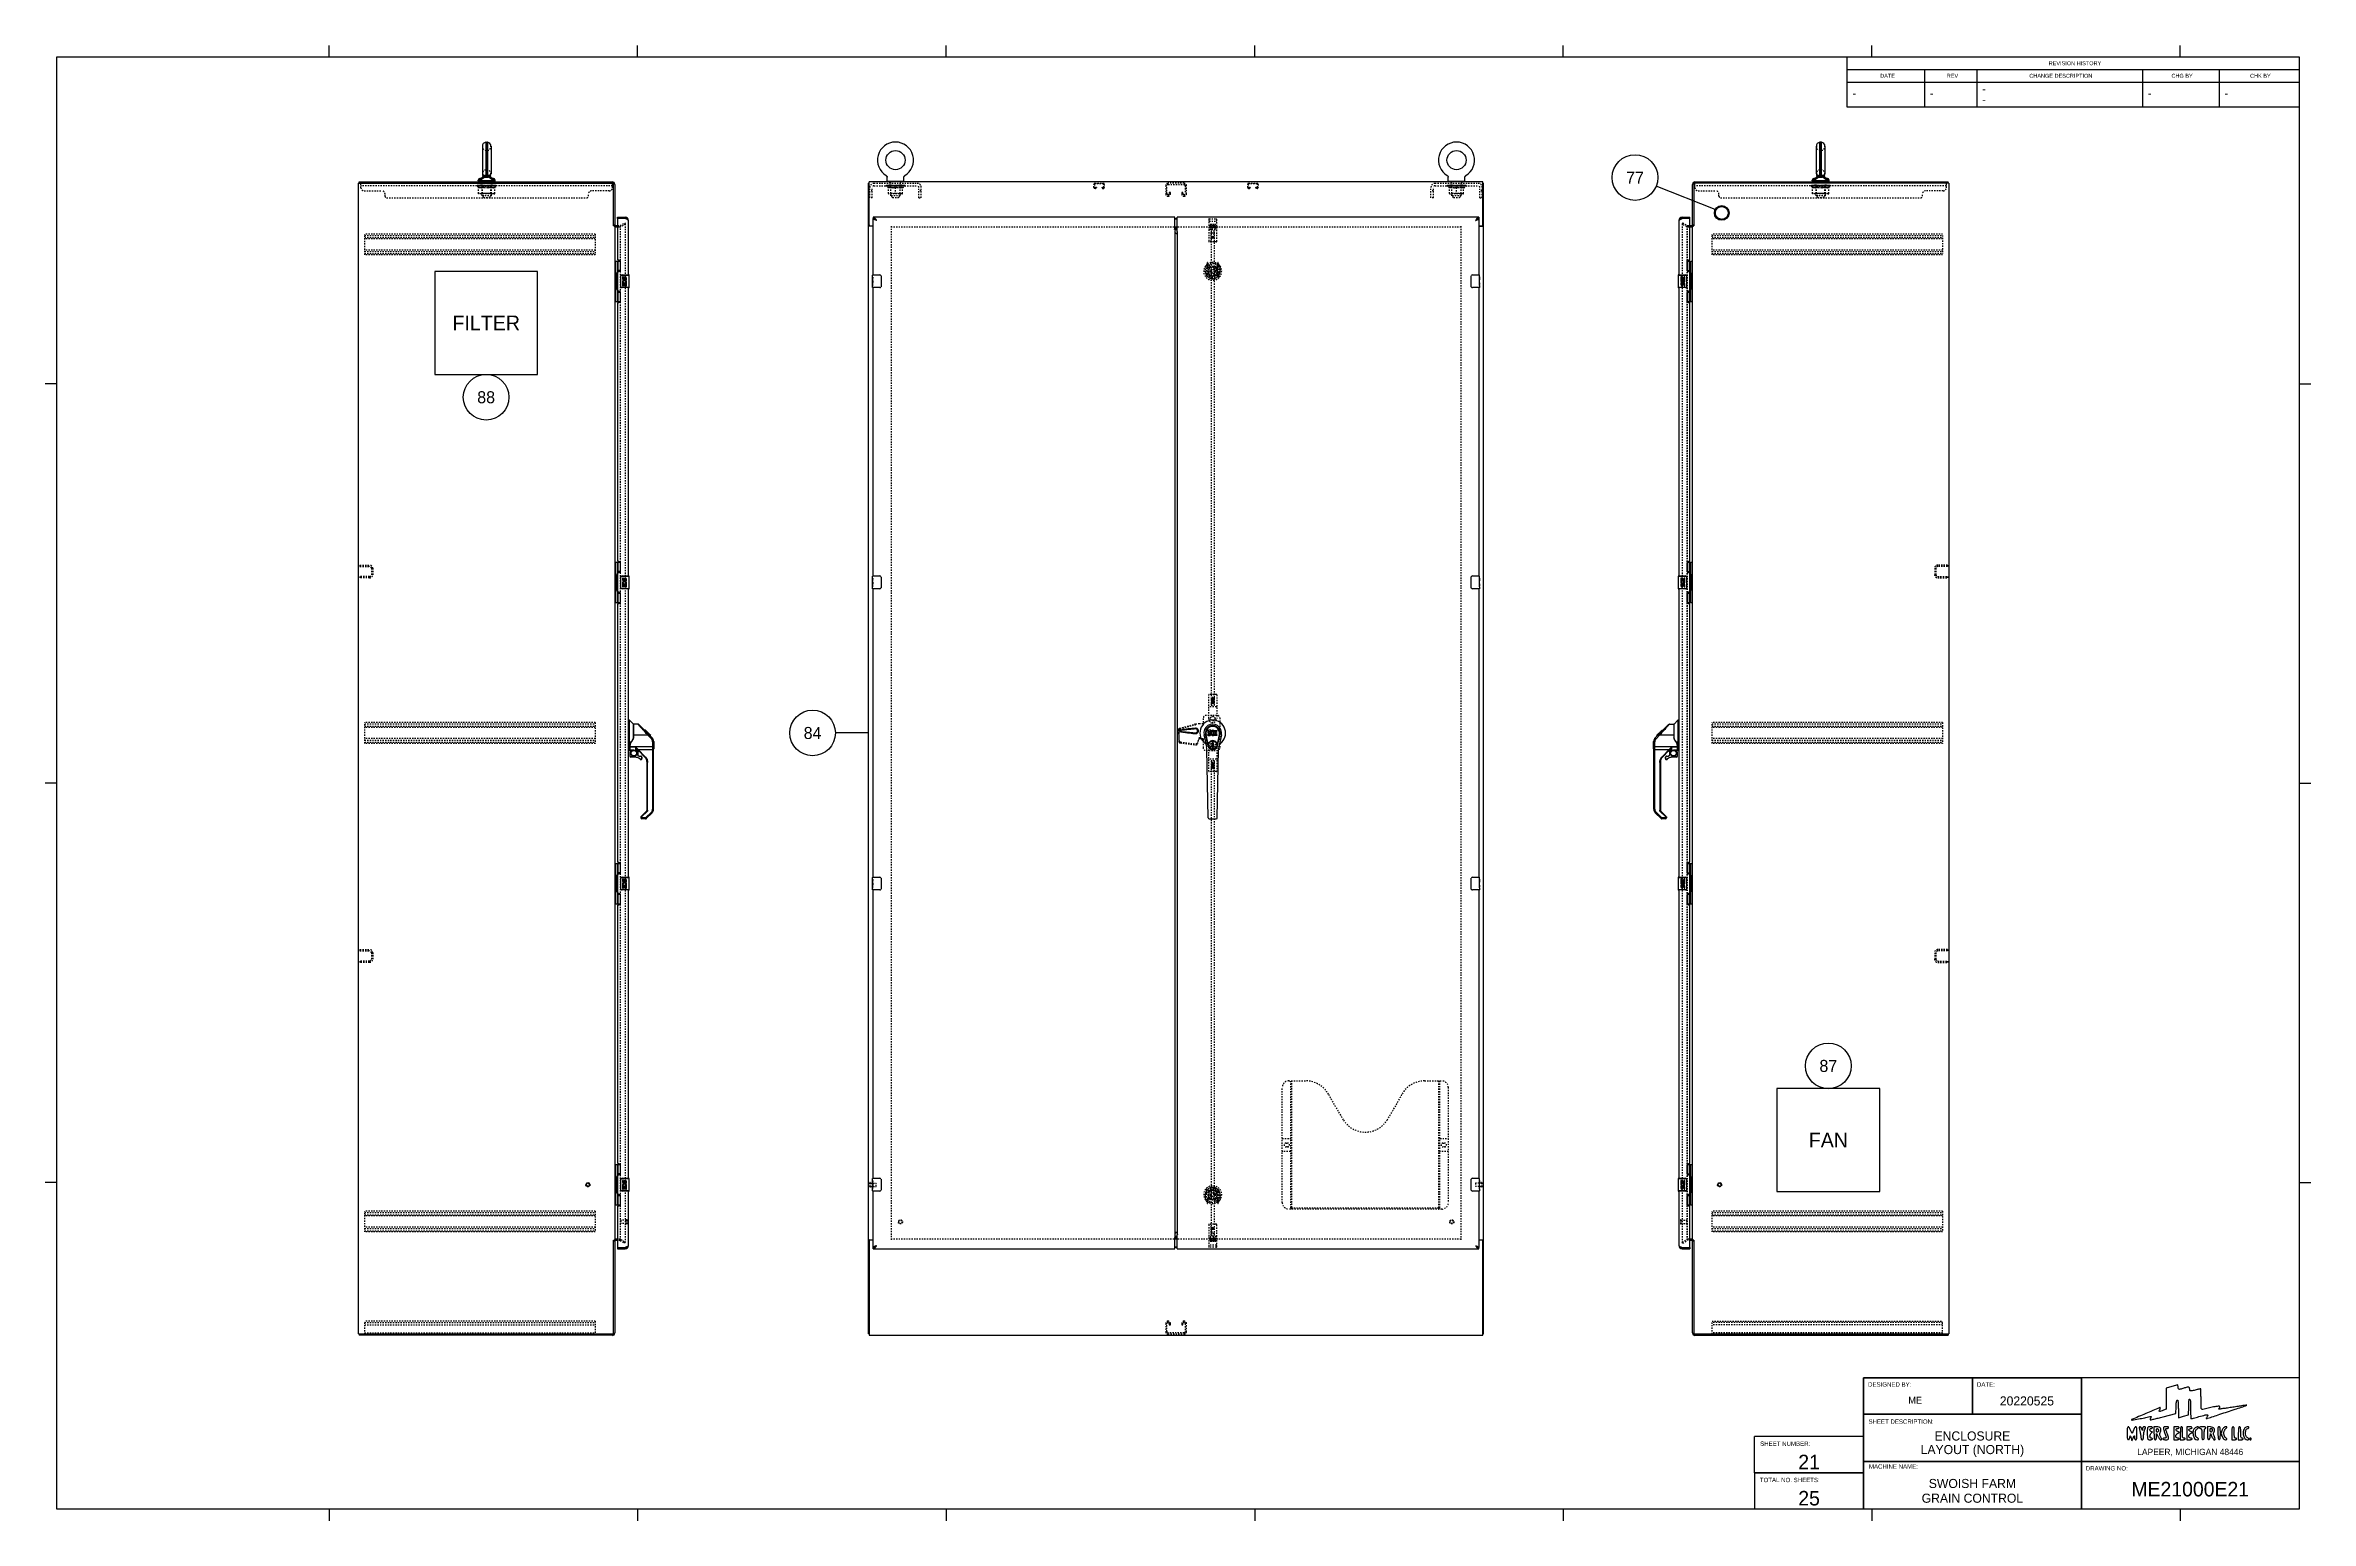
# Model space of a CAD drawing. Header units: inches. Extents: x -15 to 162, y -14 to 102.
import ezdxf
from ezdxf.enums import TextEntityAlignment as Align

# ---------------------------------------------------------------- set-up
doc = ezdxf.new("R2010")
doc.units = ezdxf.units.IN
doc.header["$MEASUREMENT"] = 0
doc.linetypes.add('HIDDEN', pattern=[0.2, 0.1, -0.1])
for name, color, linetype in [('ATTRIBUTE', 3, 'Continuous'), ('DEFAULT_2', 8, 'HIDDEN'), ('MASTER_DOOR_ASSEMBLY', 7, 'Continuous'), ('SLAVE_DOOR_ASSEMBLY', 7, 'Continuous'), ('TITLE BLOCK', 8, 'Continuous')]:
    doc.layers.add(name, color=color, linetype=linetype)
doc.styles.add('Text Style48', font='arial.ttf')
doc.styles.add('Title Block', font='arial.ttf')
doc.dimstyles.get("Standard").update_dxf_attribs({"dimtxt": 0.18, "dimasz": 0.18, "dimexe": 0.18, "dimexo": 0.0625, "dimgap": 0.09, "dimtad": 0, "dimtih": 1, "dimtoh": 1, "dimdec": 4, "dimzin": 0, "dimdsep": 46, "dimtxsty": 'Standard', "dimcen": 0.09, "dimadec": 0, "dimazin": 0, "dimtfac": 1, "dimtdec": 4, "dimtofl": 0, "dimtmove": 0, "dimatfit": 3, "dimfxl": 1, "dimtolj": 1, "dimtzin": 0, "dimarcsym": 0})

msp = doc.modelspace()

# ---------------------------------------------------------------- texts
at = {"linetype": 'Continuous'}
for s, p in [('77', (109.4, 91.26)), ('88', (19.73, 74.12)), ('84', (45.21, 47.92)), ('87', (124.49, 21.94))]:
    msp.add_text(s, height=0.937, dxfattribs=at).set_placement(p, align=Align.MIDDLE)

# ---------------------------------------------------------------- blocks, each defined once
blk = doc.blocks.new('*U15')
for points in [[(32.054, -20.144), (31.965, -20.168), (31.965, -20.327), (31.965, -20.486), (31.923, -20.504, -0.011575), (31.883, -20.519, -0.123232), (31.867, -20.521, -0.429207), (31.861, -20.514, -0.075017), (31.868, -20.496, 0.016852), (31.873, -20.486, 0.025956), (31.876, -20.477, 0.023649), (31.878, -20.469, 0.279589), (31.877, -20.467, 0.284075), (31.868, -20.465, 0.000271), (31.655, -20.556, 0.000261), (31.442, -20.646, 0.53109), (31.441, -20.652, 0.246522), (31.448, -20.654, 0.00061), (31.546, -20.636, 0.004193), (31.64, -20.618, 0.007465), (31.717, -20.601, -0.015975), (31.734, -20.598, -0.282061), (31.739, -20.6, -0.273563), (31.739, -20.605, -0.015249), (31.732, -20.62, 0.017165), (31.727, -20.631, 0.026009), (31.723, -20.64, 0.023795), (31.721, -20.647, 0.264845), (31.722, -20.65, 0.252928), (31.726, -20.651, 0.000628), (31.781, -20.638, 0.003645), (31.845, -20.622, 0.002235), (31.919, -20.603), (32.112, -20.552), (32.115, -20.455, -0.010367), (32.118, -20.412, -0.026178), (32.122, -20.381, -0.031698), (32.127, -20.36, -0.239908), (32.134, -20.352, -0.419857), (32.142, -20.356, -0.045779), (32.146, -20.378, -0.024307), (32.149, -20.416, -0.005069), (32.15, -20.483), (32.15, -20.618), (32.226, -20.596), (32.303, -20.575), (32.307, -20.456, -0.006157), (32.312, -20.343, -0.658537), (32.322, -20.339, -0.186335), (32.333, -20.365, -0.005262), (32.334, -20.485, 0.005914), (32.335, -20.541, 0.009837), (32.337, -20.589, 0.003836), (32.34, -20.629, 0.391449), (32.343, -20.632, 0.061218), (32.35, -20.631, 0.00131), (32.382, -20.623, 0.002999), (32.42, -20.613, 0.002016), (32.463, -20.601, -0.003186), (32.559, -20.576, -0.067949), (32.588, -20.572, -0.478278), (32.595, -20.581, -0.088254), (32.586, -20.603, 0.012281), (32.576, -20.619, 0.091596), (32.573, -20.627, 0.398502), (32.575, -20.63, 0.138134), (32.581, -20.63, -0.003563), (32.594, -20.626, -0.00004), (32.681, -20.598, -0.000124), (32.78, -20.565, -0.000081), (32.896, -20.527, 0.001179), (33.01, -20.49, 0.001986), (33.105, -20.458, 0.000178), (33.19, -20.429, 0.555583), (33.19, -20.428, 0.236023), (33.187, -20.427, 0.000327), (33.126, -20.435, 0.002563), (33.057, -20.446, 0.001565), (32.976, -20.459, -0.003318), (32.894, -20.471, -0.005578), (32.826, -20.48, -0.001265), (32.767, -20.488, -0.449485), (32.764, -20.485, -0.11724), (32.765, -20.481, -0.028143), (32.768, -20.475, -0.027379), (32.773, -20.469, -0.024139), (32.779, -20.463, 0.467866), (32.777, -20.449, 0.180834), (32.756, -20.443, 0.025752), (32.684, -20.455, 0.002782), (32.521, -20.491, -0.190393), (32.506, -20.489, -0.219476), (32.497, -20.476, -0.042404), (32.494, -20.444, -0.002122), (32.494, -20.337, 0.001799), (32.493, -20.276, 0.003005), (32.493, -20.224, 0.000364), (32.492, -20.179, 0.422075), (32.491, -20.178, 0.051145), (32.488, -20.178, 0.000352), (32.469, -20.183, 0.00137), (32.446, -20.189, 0.000875), (32.42, -20.196, -0.007336), (32.36, -20.211, -0.089549), (32.337, -20.212, -0.269745), (32.326, -20.204, -0.098452), (32.322, -20.184, 0.096414), (32.318, -20.163, 0.269666), (32.307, -20.155, 0.097854), (32.284, -20.156, 0.009273), (32.231, -20.171, -0.006091), (32.178, -20.187, -0.11754), (32.161, -20.187, -0.279731), (32.152, -20.179, -0.043108), (32.147, -20.155), (32.144, -20.12)], [(31.376, -20.853, 0.007316), (31.376, -20.903, 0.03703), (31.379, -20.931, 0.08138), (31.385, -20.946, 0.273713), (31.393, -20.951, 0.168316), (31.4, -20.949, 0.08124), (31.407, -20.942, 0.064959), (31.412, -20.931, 0.046944), (31.415, -20.918, -0.004779), (31.419, -20.895, -0.516008), (31.421, -20.894, -0.198593), (31.424, -20.897, -0.002061), (31.433, -20.927), (31.446, -20.97), (31.465, -20.927, -0.002235), (31.478, -20.897, -0.18041), (31.482, -20.894, -0.528171), (31.484, -20.895, -0.006158), (31.485, -20.918, 0.041084), (31.487, -20.932, 0.082191), (31.491, -20.943, 0.115162), (31.497, -20.949, 0.148642), (31.505, -20.951, 0.258593), (31.514, -20.946, 0.093584), (31.519, -20.932, 0.039364), (31.522, -20.905, 0.006994), (31.523, -20.853, 0.013793), (31.521, -20.779, 0.202366), (31.51, -20.756, 0.473475), (31.494, -20.759, 0.029852), (31.47, -20.807), (31.448, -20.859), (31.425, -20.807, 0.025807), (31.401, -20.761, 0.482182), (31.387, -20.759, 0.196031), (31.377, -20.78, 0.011101)], [(31.567, -20.819, -0.011228), (31.574, -20.847, -0.010219), (31.579, -20.875, -0.010287), (31.583, -20.9, -0.032245), (31.584, -20.918, 0.039687), (31.586, -20.932, 0.085127), (31.589, -20.943, 0.122098), (31.595, -20.949, 0.146572), (31.603, -20.951, 0.173501), (31.611, -20.948, 0.129272), (31.617, -20.94, 0.071071), (31.62, -20.926, 0.021401), (31.621, -20.904, -0.029143), (31.623, -20.882, -0.015863), (31.627, -20.855, -0.015759), (31.632, -20.828, -0.024047), (31.639, -20.806, 0.006971), (31.65, -20.774, 0.108397), (31.651, -20.762, 0.306008), (31.646, -20.757, 0.065683), (31.633, -20.755, 0.079521), (31.622, -20.757, 0.130985), (31.615, -20.762, 0.118265), (31.61, -20.77, 0.05793), (31.608, -20.783), (31.607, -20.81), (31.594, -20.783, 0.041935), (31.588, -20.772, 0.047128), (31.58, -20.763, 0.052891), (31.572, -20.757, 0.139403), (31.565, -20.755, 0.270303), (31.559, -20.759, 0.136249), (31.557, -20.768, 0.049563), (31.559, -20.786, 0.008812)], [(31.681, -20.795, 0.020019), (31.679, -20.815, 0.008766), (31.679, -20.841, 0.008659), (31.679, -20.868, 0.011456), (31.681, -20.894, 0.012553), (31.684, -20.929, 0.119947), (31.69, -20.943, 0.198295), (31.7, -20.95, 0.045204), (31.721, -20.951, 0.032751), (31.735, -20.951, 0.050337), (31.746, -20.948, 0.065043), (31.754, -20.944, 0.249719), (31.757, -20.939, 0.148195), (31.755, -20.934, 0.098894), (31.751, -20.93, 0.082425), (31.745, -20.928, 0.064853), (31.738, -20.927, -0.299278), (31.724, -20.918, -0.111821), (31.72, -20.894, -0.087579), (31.726, -20.866, -0.134363), (31.741, -20.846, 0.005777), (31.755, -20.835, 0.22845), (31.757, -20.832, 0.395521), (31.755, -20.83, 0.011517), (31.741, -20.829, -0.224035), (31.726, -20.822, -0.153467), (31.72, -20.804, -0.166632), (31.724, -20.787, -0.247969), (31.738, -20.779, 0.064853), (31.745, -20.779, 0.082425), (31.751, -20.776, 0.098894), (31.755, -20.772, 0.148195), (31.757, -20.767, 0.249255), (31.754, -20.762, 0.065248), (31.746, -20.758, 0.050468), (31.735, -20.756, 0.032852), (31.721, -20.755, 0.039619), (31.701, -20.756, 0.15851), (31.691, -20.762, 0.139501), (31.685, -20.773, 0.028245)], [(31.781, -20.853, 0.006994), (31.782, -20.905, 0.039364), (31.785, -20.932, 0.093584), (31.79, -20.946, 0.258593), (31.8, -20.951, 0.171382), (31.808, -20.949, 0.12597), (31.814, -20.941, 0.071752), (31.817, -20.927, 0.023085), (31.819, -20.905), (31.819, -20.859), (31.843, -20.905, 0.029092), (31.854, -20.923, 0.036571), (31.866, -20.938, 0.03977), (31.877, -20.948, 0.167418), (31.886, -20.951, 0.107056), (31.895, -20.95, 0.307114), (31.898, -20.945, 0.098199), (31.895, -20.935, 0.009507), (31.884, -20.912, -0.028488), (31.874, -20.89, -0.074064), (31.87, -20.872, -0.074591), (31.872, -20.855, -0.029202), (31.879, -20.832, 0.067378), (31.886, -20.797, 0.179306), (31.879, -20.774, 0.173835), (31.859, -20.759, 0.062714), (31.823, -20.755), (31.781, -20.755)], [(31.849, -20.81, -0.063462), (31.848, -20.819, -0.063483), (31.844, -20.828, -0.069477), (31.839, -20.834, -0.116646), (31.833, -20.838, -0.186684), (31.827, -20.838, -0.16323), (31.822, -20.833, -0.092267), (31.819, -20.824, -0.034783), (31.818, -20.81, -0.034783), (31.819, -20.797, -0.092267), (31.822, -20.787, -0.16323), (31.827, -20.783, -0.186684), (31.833, -20.783, -0.116646), (31.839, -20.786, -0.069477), (31.844, -20.793, -0.063483), (31.848, -20.801, -0.063462)], [(31.924, -20.764, 0.185345), (31.923, -20.771, 0.012116), (31.927, -20.791, 0.016298), (31.933, -20.814, 0.011366), (31.942, -20.841, -0.004936), (31.961, -20.896, -0.082876), (31.964, -20.915, -0.305016), (31.958, -20.924, -0.093948), (31.941, -20.927, 0.048028), (31.931, -20.928, 0.068025), (31.923, -20.93, 0.088204), (31.918, -20.934, 0.191087), (31.916, -20.939, 0.277684), (31.919, -20.944, 0.052312), (31.929, -20.948, 0.042582), (31.943, -20.951, 0.027026), (31.959, -20.951, 0.060806), (31.989, -20.948, 0.293992), (32, -20.936, 0.120504), (31.999, -20.912, 0.008947), (31.978, -20.849, -0.003873), (31.963, -20.803, -0.079133), (31.961, -20.788, -0.31512), (31.965, -20.782, -0.087652), (31.978, -20.779, 0.04941), (31.988, -20.779, 0.069405), (31.995, -20.776, 0.089576), (32, -20.772, 0.186826), (32.002, -20.767, 0.359992), (31.995, -20.758, 0.038107), (31.966, -20.755, 0.037892), (31.937, -20.756, 0.229395)], [(32.082, -20.853), (32.082, -20.951), (32.122, -20.951, 0.029145), (32.137, -20.951, 0.045523), (32.15, -20.948, 0.057272), (32.159, -20.944, 0.26699), (32.162, -20.939, 0.191087), (32.16, -20.934, 0.088204), (32.155, -20.93, 0.068025), (32.147, -20.928, 0.048028), (32.137, -20.927, -0.22988), (32.119, -20.918, -0.177271), (32.112, -20.897, -0.131929), (32.12, -20.87, -0.130712), (32.14, -20.852), (32.167, -20.837), (32.14, -20.827, -0.104724), (32.121, -20.815, -0.188258), (32.113, -20.799, -0.257133), (32.12, -20.785, -0.155961), (32.137, -20.779, 0.048028), (32.147, -20.779, 0.068025), (32.155, -20.776, 0.088204), (32.16, -20.772, 0.191087), (32.162, -20.767, 0.266956), (32.159, -20.762, 0.057262), (32.15, -20.758, 0.04552), (32.137, -20.756, 0.029145), (32.122, -20.755), (32.082, -20.755)], [(32.18, -20.853), (32.18, -20.951), (32.213, -20.951, 0.034237), (32.227, -20.951, 0.039166), (32.239, -20.948, 0.042873), (32.249, -20.944, 0.138974), (32.254, -20.939, 0.21303), (32.255, -20.935, 0.177792), (32.252, -20.93, 0.099774), (32.245, -20.928, 0.045834), (32.235, -20.927, -0.117317), (32.221, -20.923, -0.215978), (32.214, -20.914, -0.069512), (32.211, -20.894, -0.005651), (32.213, -20.841, 0.00763), (32.215, -20.795, 0.04558), (32.213, -20.772, 0.116497), (32.208, -20.759, 0.240237), (32.199, -20.755, 0.258373), (32.19, -20.76, 0.093426), (32.184, -20.774, 0.039346), (32.181, -20.802, 0.006998)], [(32.279, -20.853), (32.279, -20.951), (32.319, -20.951, 0.029145), (32.334, -20.951, 0.045523), (32.347, -20.948, 0.057272), (32.356, -20.944, 0.26699), (32.359, -20.939, 0.191087), (32.357, -20.934, 0.088204), (32.351, -20.93, 0.068025), (32.343, -20.928, 0.048028), (32.334, -20.927, -0.22988), (32.316, -20.918, -0.177271), (32.309, -20.897, -0.131929), (32.317, -20.87, -0.130712), (32.337, -20.852), (32.364, -20.837), (32.337, -20.827, -0.073774), (32.317, -20.817, -0.21909), (32.31, -20.804, -0.256412), (32.316, -20.791, -0.092814), (32.334, -20.783, 0.062734), (32.355, -20.775, 0.412254), (32.357, -20.765, 0.231771), (32.346, -20.757, 0.040045), (32.319, -20.755), (32.279, -20.755)], [(32.395, -20.779, 0.157965), (32.373, -20.824, 0.093693), (32.375, -20.883, 0.104867), (32.397, -20.933, 0.238867), (32.433, -20.951, 0.067597), (32.45, -20.949, 0.342889), (32.456, -20.942, 0.213846), (32.451, -20.931, 0.037361), (32.432, -20.917, -0.080305), (32.421, -20.907, -0.081907), (32.413, -20.894, -0.063489), (32.409, -20.877, -0.027883), (32.408, -20.853, -0.027883), (32.409, -20.829, -0.063489), (32.413, -20.812, -0.081907), (32.421, -20.799, -0.080305), (32.432, -20.789, 0.025323), (32.442, -20.782, 0.03201), (32.45, -20.775, 0.033519), (32.455, -20.769, 0.163755), (32.457, -20.764, 0.339728), (32.451, -20.756, 0.126675), (32.435, -20.756, 0.075222), (32.414, -20.765, 0.060543)], [(32.469, -20.767, 0.148195), (32.471, -20.772, 0.098894), (32.475, -20.776, 0.082425), (32.481, -20.779, 0.064853), (32.488, -20.779, -0.241448), (32.497, -20.784, -0.103378), (32.502, -20.797, -0.044348), (32.505, -20.821, -0.008455), (32.506, -20.865, 0.008455), (32.507, -20.91, 0.044348), (32.51, -20.934, 0.103378), (32.515, -20.947, 0.241448), (32.524, -20.951, 0.241448), (32.533, -20.947, 0.103378), (32.539, -20.934, 0.044348), (32.542, -20.91, 0.008455), (32.543, -20.865, -0.01259), (32.544, -20.832, -0.022889), (32.546, -20.804, -0.020168), (32.55, -20.783, -0.350432), (32.555, -20.779, 0.099038), (32.56, -20.779, 0.097945), (32.564, -20.776, 0.097945), (32.566, -20.772, 0.099038), (32.567, -20.767, 0.295869), (32.564, -20.762, 0.04382), (32.553, -20.758, 0.037669), (32.537, -20.756, 0.023598), (32.518, -20.755, 0.023598), (32.499, -20.756, 0.037669), (32.484, -20.758, 0.04382), (32.472, -20.762, 0.295869)], [(32.592, -20.852, 0.00721), (32.593, -20.903, 0.036993), (32.596, -20.931, 0.081942), (32.601, -20.946, 0.273266), (32.61, -20.951, 0.189289), (32.618, -20.948, 0.095755), (32.624, -20.94, 0.061849), (32.629, -20.925, 0.026537), (32.631, -20.905), (32.635, -20.859), (32.659, -20.905, 0.032145), (32.682, -20.944, 0.245611), (32.7, -20.953, 0.484084), (32.708, -20.943, 0.042423), (32.696, -20.906, -0.020374), (32.687, -20.881, -0.065919), (32.684, -20.863, -0.085082), (32.685, -20.848, -0.050766), (32.692, -20.831, 0.105404), (32.7, -20.803, 0.180604), (32.694, -20.781, 0.147367), (32.672, -20.765, 0.064415), (32.637, -20.757), (32.592, -20.753)], [(32.664, -20.807, -0.041303), (32.661, -20.818, -0.056112), (32.657, -20.827, -0.069458), (32.652, -20.833, -0.193098), (32.647, -20.835, -0.193098), (32.642, -20.833, -0.069458), (32.637, -20.827, -0.056112), (32.633, -20.818, -0.041303), (32.631, -20.807, -0.04615), (32.63, -20.795, -0.12236), (32.633, -20.786, -0.161672), (32.639, -20.781, -0.100145), (32.647, -20.779, -0.100145), (32.656, -20.781, -0.161672), (32.662, -20.786, -0.12236), (32.664, -20.795, -0.04615)], [(32.75, -20.853, 0.008462), (32.752, -20.9, 0.032832), (32.756, -20.929, 0.057973), (32.762, -20.946, 0.291159), (32.77, -20.951, 0.293716), (32.778, -20.946, 0.065472), (32.783, -20.93, 0.03385), (32.786, -20.902, 0.007802), (32.787, -20.853, 0.006304), (32.786, -20.799, 0.045192), (32.783, -20.773, 0.124489), (32.777, -20.76, 0.220503), (32.766, -20.755, 0.218721), (32.756, -20.76, 0.136927), (32.75, -20.772, 0.046094), (32.748, -20.798, 0.005761)], [(32.843, -20.764, 0.094659), (32.828, -20.779, 0.041125), (32.814, -20.803, 0.040818), (32.804, -20.829, 0.069353), (32.801, -20.853, 0.081353), (32.806, -20.885, 0.058894), (32.822, -20.918, 0.062991), (32.842, -20.943, 0.192104), (32.863, -20.951, 0.039041), (32.881, -20.95, 0.371636), (32.885, -20.945, 0.182794), (32.882, -20.935, 0.013412), (32.862, -20.915, -0.061571), (32.853, -20.902, -0.039751), (32.845, -20.886, -0.039427), (32.84, -20.869, -0.055778), (32.838, -20.853, -0.055778), (32.84, -20.837, -0.039427), (32.845, -20.82, -0.039751), (32.853, -20.804, -0.061571), (32.862, -20.792, 0.01161), (32.872, -20.782, 0.016057), (32.88, -20.773, 0.012597), (32.886, -20.765, 0.157369), (32.887, -20.761, 0.356709), (32.883, -20.756, 0.068557), (32.871, -20.755, 0.056583), (32.855, -20.758, 0.072396)], [(32.961, -20.853), (32.961, -20.951), (32.997, -20.951, 0.031626), (33.012, -20.951, 0.048861), (33.023, -20.948, 0.06271), (33.032, -20.944, 0.254951), (33.034, -20.939, 0.148195), (33.033, -20.934, 0.098894), (33.029, -20.93, 0.082425), (33.023, -20.928, 0.064853), (33.016, -20.927, -0.241448), (33.007, -20.922, -0.103378), (33.001, -20.909, -0.044348), (32.998, -20.885, -0.008455), (32.997, -20.841, 0.008455), (32.997, -20.796, 0.044348), (32.994, -20.772, 0.103378), (32.988, -20.76, 0.241448), (32.979, -20.755, 0.258593), (32.97, -20.76, 0.093584), (32.964, -20.774, 0.039364), (32.961, -20.802, 0.006994)], [(33.059, -20.853), (33.059, -20.951), (33.096, -20.951, 0.031626), (33.11, -20.951, 0.048861), (33.122, -20.948, 0.06271), (33.13, -20.944, 0.254951), (33.133, -20.939, 0.148195), (33.131, -20.934, 0.098894), (33.127, -20.93, 0.082425), (33.121, -20.928, 0.064853), (33.114, -20.927, -0.241448), (33.105, -20.922, -0.103378), (33.099, -20.909, -0.044348), (33.096, -20.885, -0.008455), (33.096, -20.841, 0.008455), (33.095, -20.796, 0.044348), (33.092, -20.772, 0.103378), (33.086, -20.76, 0.241448), (33.077, -20.755, 0.258593), (33.068, -20.76, 0.093584), (33.063, -20.774, 0.039364), (33.06, -20.802, 0.006994)], [(33.152, -20.782, 0.126643), (33.134, -20.83, 0.08921), (33.138, -20.888, 0.103093), (33.16, -20.935, 0.231798), (33.195, -20.951, 0.067597), (33.212, -20.949, 0.342889), (33.218, -20.942, 0.213846), (33.213, -20.931, 0.037361), (33.194, -20.917, -0.194574), (33.173, -20.889, -0.074599), (33.169, -20.84, -0.083057), (33.179, -20.795, -0.305325), (33.201, -20.779, 0.070083), (33.208, -20.779, 0.085896), (33.214, -20.776, 0.100138), (33.217, -20.772, 0.138107), (33.219, -20.767, 0.324907), (33.211, -20.757, 0.134586), (33.192, -20.756, 0.087499), (33.169, -20.765, 0.097748)], [(33.231, -20.939, 0.099038), (33.232, -20.944, 0.097945), (33.234, -20.948, 0.097945), (33.238, -20.951, 0.099038), (33.243, -20.951, 0.099038), (33.248, -20.951, 0.097945), (33.252, -20.948, 0.097945), (33.255, -20.944, 0.099038), (33.255, -20.939, 0.099038), (33.255, -20.934, 0.097945), (33.252, -20.93, 0.097945), (33.248, -20.928, 0.099038), (33.243, -20.927, 0.099038), (33.238, -20.928, 0.097945), (33.234, -20.93, 0.097945), (33.232, -20.934, 0.099038)]]:
    blk.add_lwpolyline(points, format="xyb", close=True)
at = {"layer": 'TITLE BLOCK'}
for p, q in [((0, -22.002), (0, 0)), ((0, 0), (33.98, 0)), ((4.125, 0), (4.125, 0.176)), ((8.801, 0), (8.801, 0.176)), ((13.476, 0), (13.476, 0.176)), ((18.152, 0), (18.152, 0.176)), ((22.827, 0), (22.827, 0.176)), ((27.131, -0.763), (27.131, 0)), ((27.503, 0), (27.503, 0.176)), ((32.178, 0), (32.178, 0.176)), ((33.98, 0), (33.98, -22.002)), ((27.131, -0.19), (28.303, -0.19)), ((27.136, 0), (33.98, 0)), ((28.303, -0.19), (28.303, -0.38)), ((28.303, -0.19), (29.095, -0.19)), ((28.303, -0.19), (28.303, -0.38)), ((29.095, -0.19), (29.095, -0.38)), ((29.095, -0.19), (31.608, -0.19)), ((29.095, -0.19), (29.095, -0.38)), ((31.608, -0.19), (31.608, -0.38)), ((31.608, -0.19), (32.77, -0.19)), ((31.608, -0.19), (31.608, -0.38)), ((32.77, -0.19), (32.77, -0.38)), ((32.77, -0.19), (33.98, -0.19)), ((32.77, -0.19), (32.77, -0.38)), ((33.98, 0), (33.98, -0.763)), ((27.131, -0.38), (28.303, -0.38)), ((28.303, -0.38), (28.303, -0.763)), ((28.303, -0.38), (29.095, -0.38)), ((28.303, -0.38), (28.303, -0.763)), ((29.095, -0.38), (29.095, -0.763)), ((29.095, -0.38), (31.608, -0.38)), ((29.095, -0.38), (29.095, -0.763)), ((31.608, -0.38), (31.608, -0.763)), ((31.608, -0.38), (32.77, -0.38)), ((31.608, -0.38), (31.608, -0.763)), ((32.77, -0.38), (32.77, -0.763)), ((32.77, -0.38), (33.98, -0.38)), ((32.77, -0.38), (32.77, -0.763)), ((33.98, -0.763), (27.131, -0.763)), ((0, -4.951), (-0.176, -4.951)), ((33.98, -4.951), (34.156, -4.951)), ((0, -11.001), (-0.176, -11.001)), ((33.98, -11.001), (34.156, -11.001)), ((0, -17.052), (-0.176, -17.052)), ((33.98, -17.052), (34.156, -17.052)), ((33.98, -20.012), (30.68, -20.012)), ((27.379, -20.902), (25.729, -20.902)), ((25.729, -21.452), (25.729, -20.902)), ((25.729, -21.452), (25.729, -22.002)), ((33.98, -22.002), (0, -22.002)), ((4.125, -22.002), (4.125, -22.178)), ((8.801, -22.002), (8.801, -22.178)), ((13.476, -22.002), (13.476, -22.178)), ((18.152, -22.002), (18.152, -22.178)), ((22.827, -22.002), (22.827, -22.178)), ((27.503, -22.002), (27.503, -22.178)), ((32.178, -22.002), (32.178, -22.178))]:
    blk.add_line(p, q, dxfattribs=at)
at = {"layer": 'TITLE BLOCK', "linetype": 'Continuous', "lineweight": 35}
for p, q in [((27.379, -22.002), (27.379, -20.012)), ((27.379, -20.012), (30.68, -20.012)), ((29.029, -20.012), (29.029, -20.562)), ((30.68, -22.002), (30.68, -20.012)), ((27.379, -20.562), (30.68, -20.562)), ((27.379, -21.282), (30.68, -21.282)), ((30.68, -21.282), (33.98, -21.282)), ((25.729, -21.452), (27.379, -21.452))]:
    blk.add_line(p, q, dxfattribs=at)
blk.add_text('LAPEER, MICHIGAN 48446', height=0.09563).set_placement((32.33, -21.136), align=Align.MIDDLE_CENTER)
at = {"layer": 'ATTRIBUTE'}
for p in [(27.212, -0.61), (28.384, -0.61), (29.176, -0.546), (29.176, -0.71), (31.689, -0.61), (32.851, -0.61)]:
    blk.add_text('-', height=0.125, dxfattribs=at).set_placement(p)
blk.add_text('ME', height=0.1031, dxfattribs=at).set_placement((28.162, -20.352), align=Align.MIDDLE_CENTER)
for tag, height, p in [('DESDATE', 0.138, (29.855, -20.363)), ('DESCRIPTION1', 0.138, (29.029, -20.894)), ('SHEET', 0.22, (26.554, -21.287)), ('DESCRIPTION2', 0.138, (29.029, -21.117)), ('MACHNAME1', 0.138, (29.029, -21.614)), ('DRAWINGNUM', 0.22, (32.33, -21.7)), ('MACHNAME2', 0.138, (29.029, -21.837))]:
    blk.add_attdef(tag, text='', height=height, dxfattribs=at).set_placement(p, align=Align.MIDDLE)
blk.add_attdef('TOTAL', text='', height=0.22, dxfattribs=at).set_placement((26.554, -21.837), align=Align.MIDDLE_CENTER)
at = {"layer": 'TITLE BLOCK'}
for s, insert, char_height, attachment_point, style in [('DATE', (27.632, -0.315), 0.06, 7, 'Text Style48'), ('REV', (28.641, -0.315), 0.06, 7, 'Text Style48'), ('CHANGE DESCRIPTION', (29.892, -0.316), 0.06, 7, 'Text Style48'), ('REVISION HISTORY', (30.185, -0.126), 0.06, 7, 'Text Style48'), ('CHG BY', (32.046, -0.316), 0.06, 7, 'Text Style48'), ('CHK BY', (33.237, -0.316), 0.06, 7, 'Text Style48'), ('DESIGNED BY:', (27.448, -20.081), 0.06601, 1, 'Title Block'), ('DATE:', (29.098, -20.081), 0.066, 1, 'Title Block'), ('SHEET DESCRIPTION:', (27.454, -20.643), 0.06601, 1, 'Title Block'), ('SHEET NUMBER:', (25.813, -20.978), 0.06601, 1, 'Title Block'), ('TOTAL NO. SHEETS:', (25.808, -21.528), 0.06601, 1, 'Title Block'), ('MACHINE NAME:', (27.461, -21.324), 0.06601, 1, 'Title Block')]:
    blk.add_mtext(s, dxfattribs=dict(at, insert=insert, char_height=char_height, attachment_point=attachment_point, style=style))
at = {"layer": 'TITLE BLOCK', "insert": (30.748, -21.351), "char_height": 0.06601, "width": 0.63532, "attachment_point": 1, "style": 'Title Block'}
blk.add_mtext('DRAWING NO:', dxfattribs=at)
blk = doc.blocks.new('FAN')
for p, q in [((0, 4.015), (0, -4.015)), ((8.03, 4.015), (0, 4.015)), ((8.03, -4.015), (8.03, 4.015)), ((0, -4.015), (8.03, -4.015))]:
    blk.add_line(p, q)
blk.add_text('FAN', height=1.1455).set_placement((4.015, 0), align=Align.MIDDLE_CENTER)
blk = doc.blocks.new('FILTER')
for p, q in [((0, 4.015), (0, -4.015)), ((8.03, 4.015), (0, 4.015)), ((8.03, -4.015), (8.03, 4.015)), ((0, -4.015), (8.03, -4.015))]:
    blk.add_line(p, q)
blk.add_text('FILTER', height=1.1455).set_placement((4.015, 0), align=Align.MIDDLE_CENTER)
blk = doc.blocks.new('PB')
blk.add_circle((0, 0), 0.577)
for points, knots in [([(-0.5, 0), (-0.5, 0.02), (-0.5, 0.05), (-0.49, 0.09), (-0.48, 0.14), (-0.46, 0.18), (-0.44, 0.23), (-0.42, 0.27), (-0.39, 0.31), (-0.35, 0.35), (-0.31, 0.39), (-0.28, 0.41), (-0.24, 0.43), (-0.21, 0.45), (-0.18, 0.47), (-0.14, 0.48), (-0.09, 0.49), (-0.05, 0.5), (0, 0.5), (0.05, 0.5), (0.09, 0.49), (0.14, 0.48), (0.18, 0.46), (0.23, 0.44), (0.27, 0.42), (0.31, 0.39), (0.35, 0.35), (0.39, 0.31), (0.41, 0.28), (0.43, 0.24), (0.45, 0.21), (0.47, 0.18), (0.48, 0.14), (0.49, 0.09), (0.5, 0.05), (0.5, 0.02), (0.5, 0)], [0, 0, 0, 0, 0.02912, 0.058246, 0.089112, 0.11999, 0.152142, 0.184307, 0.217143, 0.249992, 0.282828, 0.315678, 0.337132, 0.358544, 0.38001, 0.410875, 0.441753, 0.47087, 0.5, 0.529117, 0.558246, 0.589112, 0.61999, 0.652142, 0.684307, 0.717143, 0.749992, 0.782828, 0.815678, 0.837132, 0.858544, 0.88001, 0.910875, 0.941753, 0.970873, 1, 1, 1, 1]), ([(0.5, 0), (0.5, -0.02), (0.5, -0.05), (0.49, -0.09), (0.48, -0.14), (0.46, -0.18), (0.44, -0.23), (0.42, -0.27), (0.39, -0.31), (0.35, -0.35), (0.31, -0.39), (0.28, -0.41), (0.24, -0.43), (0.21, -0.45), (0.18, -0.47), (0.14, -0.48), (0.09, -0.49), (0.05, -0.5), (0, -0.5), (-0.05, -0.5), (-0.09, -0.49), (-0.14, -0.48), (-0.18, -0.46), (-0.23, -0.44), (-0.27, -0.42), (-0.31, -0.39), (-0.35, -0.35), (-0.39, -0.31), (-0.41, -0.28), (-0.43, -0.24), (-0.45, -0.21), (-0.47, -0.18), (-0.48, -0.14), (-0.49, -0.09), (-0.5, -0.05), (-0.5, -0.02), (-0.5, 0)], [0, 0, 0, 0, 0.0291199, 0.0582465, 0.0891116, 0.11999, 0.1521418, 0.1843069, 0.2171429, 0.2499924, 0.2828283, 0.3156778, 0.3371323, 0.3585438, 0.38001, 0.4108751, 0.4417535, 0.47087, 0.5, 0.5291165, 0.5582465, 0.5891116, 0.61999, 0.6521418, 0.6843069, 0.7171429, 0.7499924, 0.7828283, 0.8156778, 0.8371323, 0.8585438, 0.88001, 0.9108751, 0.9417535, 0.9708734, 1, 1, 1, 1])]:
    blk.add_open_spline(points, degree=3, knots=knots)

# ---------------------------------------------------------------- linework, layer by layer
at = {"color": 7, "linetype": 'Continuous'}
for p, q in [((19.7, 94.02), (19.7, 91.41)), ((19.73, 94.03), (19.73, 91.41)), ((19.73, 94.03), (19.81, 94.03)), ((19.81, 91.41), (19.81, 94.03)), ((19.84, 94.02), (19.84, 91.41)), ((123.82, 91.41), (123.82, 94.02)), ((123.85, 94.03), (123.85, 91.41)), ((123.93, 94.03), (123.85, 94.03)), ((123.93, 91.41), (123.93, 94.03)), ((123.96, 91.41), (123.96, 94.02)), ((19.44, 93.7), (19.44, 91.54)), ((20.11, 93.7), (20.11, 91.54)), ((123.56, 91.54), (123.56, 93.7)), ((124.23, 91.54), (124.23, 93.7)), ((9.82, 90.81), (9.82, 90.92)), ((19.12, 91.01), (19.12, 91.06)), ((19.13, 91.06), (19.12, 91.06)), ((19.12, 91.06), (19.12, 91.06)), ((20.43, 91.01), (19.12, 91.01)), ((19.13, 91.06), (19.13, 91.06)), ((19.18, 90.95), (19.18, 90.92)), ((20.37, 90.95), (19.18, 90.95)), ((19.42, 91.26), (19.41, 91.26)), ((19.46, 91.42), (19.47, 91.44)), ((19.47, 91.44), (19.47, 91.45)), ((19.47, 91.44), (19.47, 91.44)), ((19.55, 91.46), (19.56, 91.46)), ((19.56, 91.34), (19.55, 91.34)), ((19.56, 91.46), (19.57, 91.45)), ((19.58, 91.33), (19.56, 91.34)), ((19.57, 91.45), (19.58, 91.45)), ((19.58, 91.45), (19.63, 91.43)), ((19.59, 91.33), (19.58, 91.33)), ((19.59, 91.32), (19.59, 91.33)), ((19.6, 91.32), (19.59, 91.32)), ((19.7, 91.41), (19.7, 91.41)), ((19.7, 91.41), (19.7, 91.4)), ((19.7, 91.4), (19.71, 91.37)), ((19.7, 91.4), (19.7, 91.4)), ((19.71, 91.37), (19.71, 91.36)), ((19.72, 91.31), (19.72, 91.3)), ((19.72, 91.3), (19.72, 91.29)), ((19.73, 91.41), (19.73, 91.41)), ((19.73, 91.34), (19.73, 91.33)), ((19.73, 91.33), (19.73, 91.32)), ((19.81, 91.41), (19.81, 91.41)), ((19.82, 91.33), (19.82, 91.32)), ((19.82, 91.32), (19.82, 91.31)), ((19.82, 91.31), (19.82, 91.3)), ((19.82, 91.3), (19.82, 91.29)), ((19.84, 91.37), (19.83, 91.36)), ((19.83, 91.36), (19.83, 91.35)), ((19.84, 91.41), (19.84, 91.4)), ((19.84, 91.41), (19.84, 91.41)), ((19.84, 91.4), (19.84, 91.4)), ((19.92, 91.43), (19.97, 91.45)), ((19.97, 91.33), (19.96, 91.33)), ((19.96, 91.33), (19.96, 91.33)), ((19.97, 91.45), (19.98, 91.46)), ((20.07, 91.44), (20.08, 91.44)), ((20.08, 91.31), (20.07, 91.32)), ((20.08, 91.44), (20.09, 91.42)), ((20.37, 90.95), (20.37, 90.92)), ((20.43, 91.06), (20.42, 91.06)), ((20.42, 91.06), (20.42, 91.06)), ((20.43, 91.01), (20.43, 91.06)), ((49.63, 90.81), (49.58, 90.81)), ((50.96, 91.41), (50.96, 91.41)), ((50.96, 91.41), (50.96, 91.4)), ((50.96, 91.4), (50.97, 91.4)), ((50.97, 91.4), (50.98, 91.39)), ((50.97, 91.4), (50.97, 91.4)), ((50.98, 91.4), (50.98, 91.39)), ((50.98, 91.39), (50.98, 91.39)), ((50.98, 91.39), (50.99, 91.38)), ((50.99, 91.38), (51, 91.37)), ((50.99, 91.38), (50.99, 91.38)), ((50.99, 91.38), (50.99, 91.38)), ((51, 91.37), (51, 91.36)), ((51, 91.37), (51, 91.37)), ((51, 91.36), (51.01, 91.36)), ((51.01, 91.36), (51.01, 91.36)), ((51.01, 91.36), (51.01, 91.35)), ((51.01, 91.35), (51.01, 91.35)), ((51.01, 91.35), (51.02, 91.34)), ((51.02, 91.34), (51.02, 91.34)), ((51.02, 91.34), (51.02, 91.33)), ((51.02, 91.33), (51.02, 91.33)), ((51.02, 91.33), (51.02, 91.32)), ((51.02, 91.32), (51.02, 91.32)), ((51.02, 91.32), (51.03, 91.31)), ((51.03, 91.31), (51.03, 91.31)), ((51.03, 91.31), (51.03, 91.3)), ((51.03, 91.3), (51.03, 91.3)), ((51.03, 91.29), (51.03, 91.29)), ((51.03, 91.01), (51.03, 91.29)), ((51.09, 90.95), (51.09, 90.92)), ((52.28, 90.95), (51.09, 90.95)), ((52.28, 90.95), (52.28, 90.92)), ((52.34, 91.33), (52.35, 91.34)), ((52.34, 91.32), (52.34, 91.33)), ((52.34, 91.33), (52.34, 91.33)), ((52.34, 91.31), (52.34, 91.32)), ((52.34, 91.32), (52.34, 91.32)), ((52.34, 91.31), (52.34, 91.31)), ((52.34, 91.3), (52.34, 91.31)), ((52.34, 91.3), (52.34, 91.3)), ((52.34, 91.29), (52.34, 91.3)), ((52.34, 91.01), (52.34, 91.29)), ((52.34, 91.29), (52.34, 91.29)), ((52.35, 91.35), (52.36, 91.36)), ((52.35, 91.35), (52.35, 91.35)), ((52.35, 91.34), (52.35, 91.35)), ((52.35, 91.34), (52.35, 91.34)), ((52.36, 91.36), (52.36, 91.37)), ((52.36, 91.37), (52.37, 91.37)), ((52.36, 91.36), (52.36, 91.36)), ((52.36, 91.36), (52.36, 91.36)), ((52.37, 91.38), (52.38, 91.38)), ((52.37, 91.37), (52.37, 91.38)), ((52.37, 91.38), (52.37, 91.38)), ((52.38, 91.39), (52.39, 91.4)), ((52.38, 91.38), (52.38, 91.39)), ((52.38, 91.39), (52.38, 91.39)), ((52.39, 91.39), (52.39, 91.4)), ((52.39, 91.4), (52.4, 91.4)), ((52.4, 91.4), (52.41, 91.41)), ((52.4, 91.41), (52.4, 91.41)), ((52.4, 91.4), (52.4, 91.4)), ((52.4, 91.4), (52.4, 91.4)), ((94.75, 91.41), (94.75, 91.41)), ((94.75, 91.41), (94.76, 91.4)), ((94.76, 91.4), (94.76, 91.4)), ((94.76, 91.4), (94.76, 91.4)), ((94.76, 91.4), (94.77, 91.39)), ((94.77, 91.4), (94.77, 91.39)), ((94.77, 91.39), (94.78, 91.39)), ((94.78, 91.39), (94.78, 91.38)), ((94.78, 91.38), (94.78, 91.38)), ((94.78, 91.38), (94.79, 91.38)), ((94.79, 91.38), (94.79, 91.37)), ((94.79, 91.37), (94.79, 91.37)), ((94.79, 91.37), (94.8, 91.36)), ((94.8, 91.36), (94.8, 91.36)), ((94.8, 91.36), (94.8, 91.36)), ((94.8, 91.36), (94.8, 91.35)), ((94.8, 91.35), (94.81, 91.35)), ((94.81, 91.35), (94.81, 91.34)), ((94.81, 91.34), (94.81, 91.33)), ((94.81, 91.34), (94.81, 91.34)), ((94.81, 91.33), (94.81, 91.33)), ((94.81, 91.33), (94.81, 91.32)), ((94.81, 91.32), (94.82, 91.32)), ((94.82, 91.32), (94.82, 91.31)), ((94.82, 91.31), (94.82, 91.31)), ((94.82, 91.31), (94.82, 91.3)), ((94.82, 91.3), (94.82, 91.3)), ((94.82, 91.01), (94.82, 91.29)), ((94.82, 91.29), (94.82, 91.29)), ((94.88, 90.95), (94.88, 90.92)), ((96.07, 90.95), (94.88, 90.95)), ((96.07, 90.95), (96.07, 90.92)), ((96.13, 91.32), (96.14, 91.33)), ((96.13, 91.31), (96.13, 91.32)), ((96.13, 91.32), (96.13, 91.32)), ((96.13, 91.3), (96.13, 91.31)), ((96.13, 91.31), (96.13, 91.31)), ((96.13, 91.29), (96.13, 91.3)), ((96.13, 91.3), (96.13, 91.3)), ((96.13, 91.01), (96.13, 91.29)), ((96.13, 91.29), (96.13, 91.29)), ((96.14, 91.34), (96.14, 91.35)), ((96.14, 91.35), (96.15, 91.35)), ((96.14, 91.33), (96.14, 91.34)), ((96.14, 91.34), (96.14, 91.34)), ((96.14, 91.33), (96.14, 91.33)), ((96.15, 91.36), (96.16, 91.37)), ((96.15, 91.36), (96.15, 91.36)), ((96.15, 91.35), (96.15, 91.36)), ((96.15, 91.36), (96.15, 91.36)), ((96.16, 91.37), (96.16, 91.38)), ((96.16, 91.38), (96.17, 91.38)), ((96.16, 91.37), (96.16, 91.37)), ((96.17, 91.39), (96.18, 91.39)), ((96.17, 91.38), (96.17, 91.39)), ((96.17, 91.38), (96.17, 91.38)), ((96.18, 91.4), (96.19, 91.4)), ((96.18, 91.39), (96.18, 91.4)), ((96.19, 91.4), (96.2, 91.41)), ((96.19, 91.4), (96.19, 91.4)), ((96.19, 91.4), (96.19, 91.4)), ((96.2, 91.41), (96.2, 91.41)), ((97.53, 90.81), (97.58, 90.81)), ((123.24, 91.01), (123.24, 91.06)), ((123.25, 91.06), (123.24, 91.06)), ((123.24, 91.06), (123.24, 91.06)), ((123.24, 91.06), (123.24, 91.06)), ((124.55, 91.01), (123.24, 91.01)), ((123.3, 90.95), (123.3, 90.92)), ((124.49, 90.95), (123.3, 90.95)), ((123.53, 91.26), (123.53, 91.26)), ((123.58, 91.42), (123.59, 91.43)), ((123.59, 91.44), (123.59, 91.45)), ((123.59, 91.44), (123.59, 91.44)), ((123.59, 91.43), (123.59, 91.44)), ((123.67, 91.46), (123.68, 91.46)), ((123.68, 91.34), (123.67, 91.34)), ((123.68, 91.46), (123.69, 91.45)), ((123.7, 91.33), (123.68, 91.34)), ((123.69, 91.45), (123.7, 91.45)), ((123.7, 91.45), (123.74, 91.43)), ((123.71, 91.32), (123.7, 91.33)), ((123.7, 91.33), (123.7, 91.33)), ((123.72, 91.32), (123.71, 91.32)), ((123.82, 91.41), (123.82, 91.41)), ((123.82, 91.39), (123.82, 91.4)), ((123.83, 91.37), (123.82, 91.39)), ((123.83, 91.36), (123.83, 91.37)), ((123.84, 91.3), (123.85, 91.31)), ((123.85, 91.41), (123.85, 91.41)), ((123.85, 91.33), (123.85, 91.34)), ((123.85, 91.32), (123.85, 91.33)), ((123.85, 91.31), (123.85, 91.32)), ((123.93, 91.41), (123.93, 91.41)), ((123.94, 91.32), (123.94, 91.33)), ((123.94, 91.31), (123.94, 91.32)), ((123.94, 91.3), (123.94, 91.31)), ((123.94, 91.29), (123.94, 91.3)), ((123.95, 91.36), (123.96, 91.37)), ((123.95, 91.35), (123.95, 91.36)), ((123.96, 91.4), (123.96, 91.41)), ((123.96, 91.41), (123.96, 91.41)), ((123.96, 91.37), (123.96, 91.37)), ((124.04, 91.43), (124.09, 91.45)), ((124.09, 91.33), (124.08, 91.33)), ((124.08, 91.33), (124.08, 91.33)), ((124.09, 91.45), (124.1, 91.46)), ((124.19, 91.44), (124.2, 91.44)), ((124.2, 91.31), (124.19, 91.32)), ((124.2, 91.44), (124.21, 91.42)), ((124.49, 90.95), (124.49, 90.92)), ((124.55, 91.06), (124.54, 91.06)), ((124.54, 91.06), (124.54, 91.06)), ((124.55, 91.01), (124.55, 91.06)), ((133.84, 90.81), (133.84, 90.92)), ((49.68, 87.5), (49.58, 87.5)), ((97.47, 87.5), (97.47, 87.5)), ((97.47, 87.5), (97.58, 87.5)), ((49.68, 8.33), (49.58, 8.33)), ((49.68, 8.33), (49.68, 8.33)), ((97.47, 8.33), (97.58, 8.33)), ((9.82, 1.02), (9.82, 0.92)), ((49.63, 1.02), (49.58, 1.02)), ((97.53, 1.02), (97.58, 1.02)), ((133.84, 1.02), (133.84, 0.92))]:
    msp.add_line(p, q, dxfattribs=at)
at = {"color": 3, "linetype": 'Continuous'}
for p, q in [((9.77, 1.02), (9.77, 90.81)), ((9.77, 90.81), (29.58, 90.81)), ((9.82, 90.92), (29.58, 90.92)), ((29.67, 87.5), (29.67, 90.72)), ((29.77, 90.73), (29.77, 87.5)), ((49.58, 1.02), (49.58, 90.81)), ((49.63, 87.56), (49.63, 90.92)), ((97.53, 90.92), (49.63, 90.92)), ((97.53, 87.56), (97.53, 90.92)), ((97.58, 1.02), (97.58, 90.81)), ((113.89, 87.5), (113.89, 90.73)), ((114, 90.72), (114, 87.5)), ((114.08, 90.92), (133.84, 90.92)), ((133.89, 90.81), (114.09, 90.81)), ((133.89, 90.81), (133.89, 1.02)), ((29.77, 87.47), (29.77, 8.36)), ((29.86, 87.52), (29.98, 87.52)), ((49.58, 87.48), (49.58, 87.48)), ((49.95, 87.47), (49.62, 87.47)), ((49.69, 87.5), (49.95, 87.5)), ((97.2, 87.5), (97.47, 87.5)), ((97.2, 87.47), (97.54, 87.47)), ((113.69, 87.52), (113.81, 87.52)), ((113.89, 8.36), (113.89, 87.47)), ((30.18, 84.74), (30.18, 84.79)), ((30.19, 84.74), (30.19, 84.77)), ((113.47, 84.77), (113.47, 84.74)), ((113.49, 84.79), (113.49, 84.74)), ((30.18, 81.55), (30.18, 81.59)), ((30.19, 81.56), (30.19, 81.59)), ((113.47, 81.59), (113.47, 81.56)), ((113.49, 81.59), (113.49, 81.55)), ((30.18, 61.24), (30.18, 61.29)), ((30.19, 61.24), (30.19, 61.27)), ((113.47, 61.27), (113.47, 61.24)), ((113.49, 61.29), (113.49, 61.24)), ((30.18, 58.05), (30.18, 58.09)), ((30.19, 58.06), (30.19, 58.09)), ((113.47, 58.09), (113.47, 58.06)), ((113.49, 58.09), (113.49, 58.05)), ((30.18, 37.74), (30.18, 37.79)), ((30.19, 37.74), (30.19, 37.77)), ((113.47, 37.77), (113.47, 37.74)), ((113.49, 37.79), (113.49, 37.74)), ((30.18, 34.55), (30.18, 34.59)), ((30.19, 34.56), (30.19, 34.59)), ((113.47, 34.59), (113.47, 34.56)), ((113.49, 34.59), (113.49, 34.55)), ((30.18, 14.24), (30.18, 14.29)), ((30.19, 14.24), (30.19, 14.27)), ((113.47, 14.27), (113.47, 14.24)), ((113.49, 14.29), (113.49, 14.24)), ((30.18, 11.05), (30.18, 11.09)), ((30.19, 11.06), (30.19, 11.09)), ((113.47, 11.09), (113.47, 11.06)), ((113.49, 11.09), (113.49, 11.05)), ((29.67, 1.11), (29.67, 8.33)), ((29.77, 8.33), (29.77, 1.1)), ((29.98, 8.31), (29.86, 8.31)), ((49.62, 8.36), (49.95, 8.36)), ((49.63, 8.27), (49.63, 0.92)), ((49.95, 8.33), (49.69, 8.33)), ((97.2, 8.36), (97.54, 8.36)), ((97.47, 8.33), (97.2, 8.33)), ((97.53, 0.92), (97.53, 8.27)), ((97.58, 8.35), (97.58, 8.35)), ((113.81, 8.31), (113.69, 8.31)), ((113.89, 1.1), (113.89, 8.33)), ((114, 8.33), (114, 1.11)), ((9.77, 1.02), (29.58, 1.02)), ((29.58, 0.92), (9.82, 0.92)), ((49.63, 0.92), (97.53, 0.92)), ((114.08, 0.92), (133.84, 0.92)), ((114.09, 1.02), (133.89, 1.02))]:
    msp.add_line(p, q, dxfattribs=at)
at = {"color": 7, "linetype": 'Continuous'}
for points in [[(19.6, 91.32), (19.59, 91.31), (19.59, 91.3), (19.58, 91.29), (19.58, 91.29), (19.57, 91.28), (19.56, 91.27), (19.56, 91.26), (19.55, 91.25), (19.54, 91.24), (19.53, 91.23), (19.53, 91.23), (19.52, 91.22), (19.51, 91.21), (19.5, 91.2), (19.49, 91.2), (19.48, 91.19), (19.48, 91.18), (19.47, 91.18), (19.46, 91.17), (19.45, 91.16), (19.44, 91.16), (19.43, 91.15), (19.42, 91.14), (19.41, 91.14), (19.4, 91.13), (19.39, 91.13), (19.38, 91.12), (19.37, 91.12), (19.36, 91.12), (19.35, 91.11), (19.34, 91.11), (19.33, 91.1), (19.32, 91.1), (19.31, 91.1), (19.3, 91.09), (19.29, 91.09), (19.28, 91.09), (19.27, 91.08), (19.26, 91.08), (19.25, 91.08), (19.25, 91.08), (19.24, 91.08), (19.23, 91.07), (19.22, 91.07), (19.21, 91.07), (19.2, 91.07), (19.2, 91.07), (19.19, 91.07), (19.18, 91.07), (19.18, 91.07), (19.17, 91.06), (19.16, 91.06), (19.16, 91.06), (19.15, 91.06), (19.15, 91.06), (19.14, 91.06), (19.14, 91.06), (19.13, 91.06), (19.13, 91.06)], [(19.46, 91.42), (19.46, 91.42), (19.46, 91.41), (19.46, 91.41), (19.47, 91.4), (19.47, 91.4), (19.47, 91.39), (19.47, 91.39), (19.47, 91.38), (19.47, 91.38), (19.47, 91.37), (19.47, 91.37), (19.47, 91.36), (19.47, 91.36), (19.47, 91.35), (19.47, 91.35), (19.47, 91.34), (19.46, 91.34), (19.46, 91.33), (19.46, 91.33), (19.46, 91.32), (19.46, 91.32), (19.46, 91.31), (19.45, 91.31), (19.45, 91.3), (19.45, 91.3), (19.45, 91.29), (19.44, 91.29), (19.44, 91.29), (19.44, 91.28), (19.43, 91.28), (19.43, 91.27), (19.43, 91.27), (19.42, 91.27), (19.42, 91.26), (19.42, 91.26)], [(19.46, 91.42), (19.46, 91.42), (19.46, 91.42)], [(19.47, 91.31), (19.47, 91.31), (19.47, 91.32), (19.47, 91.32), (19.48, 91.32), (19.48, 91.33), (19.48, 91.33), (19.48, 91.34), (19.49, 91.34), (19.49, 91.35), (19.49, 91.35), (19.49, 91.36), (19.49, 91.36), (19.49, 91.37), (19.49, 91.37), (19.5, 91.38), (19.5, 91.38), (19.5, 91.39), (19.5, 91.39), (19.5, 91.4), (19.5, 91.4), (19.5, 91.41), (19.5, 91.41), (19.49, 91.42), (19.49, 91.42), (19.49, 91.43), (19.49, 91.43), (19.49, 91.44), (19.49, 91.44), (19.49, 91.45), (19.48, 91.45), (19.48, 91.46), (19.48, 91.46)], [(19.47, 91.45), (19.48, 91.45), (19.48, 91.45), (19.48, 91.46), (19.48, 91.46)], [(19.55, 91.34), (19.55, 91.34), (19.55, 91.34), (19.54, 91.34), (19.54, 91.34), (19.54, 91.34), (19.54, 91.35), (19.53, 91.35), (19.53, 91.35), (19.53, 91.35), (19.52, 91.35), (19.52, 91.35), (19.52, 91.35), (19.52, 91.35), (19.51, 91.35), (19.51, 91.35), (19.51, 91.35), (19.51, 91.35), (19.51, 91.35), (19.5, 91.35), (19.5, 91.34), (19.5, 91.34), (19.5, 91.34), (19.5, 91.34), (19.49, 91.34), (19.49, 91.34), (19.49, 91.34), (19.49, 91.33), (19.48, 91.33), (19.48, 91.33), (19.48, 91.33), (19.48, 91.32), (19.47, 91.32), (19.47, 91.31)], [(19.48, 91.46), (19.48, 91.46), (19.48, 91.46), (19.48, 91.46), (19.48, 91.47), (19.48, 91.47), (19.49, 91.47), (19.49, 91.47), (19.49, 91.47), (19.49, 91.47), (19.49, 91.47), (19.49, 91.47), (19.49, 91.47), (19.49, 91.47), (19.5, 91.47), (19.5, 91.47), (19.5, 91.47), (19.5, 91.47), (19.5, 91.47), (19.51, 91.47), (19.51, 91.47), (19.51, 91.47), (19.51, 91.47), (19.52, 91.47), (19.52, 91.47), (19.52, 91.47), (19.53, 91.47), (19.53, 91.47), (19.53, 91.47), (19.54, 91.47), (19.54, 91.46), (19.54, 91.46), (19.55, 91.46), (19.55, 91.46)], [(19.63, 91.43), (19.63, 91.43), (19.63, 91.42), (19.63, 91.42), (19.62, 91.42), (19.62, 91.41), (19.62, 91.41), (19.62, 91.41), (19.62, 91.4), (19.62, 91.4), (19.62, 91.4), (19.62, 91.39), (19.62, 91.39), (19.62, 91.38), (19.62, 91.38), (19.62, 91.37), (19.62, 91.37), (19.61, 91.37), (19.61, 91.36), (19.61, 91.36), (19.61, 91.35), (19.61, 91.35), (19.61, 91.34), (19.61, 91.34), (19.6, 91.33), (19.6, 91.33), (19.6, 91.32)], [(19.6, 91.32), (19.61, 91.32), (19.62, 91.31), (19.63, 91.31), (19.63, 91.31), (19.64, 91.3), (19.65, 91.3), (19.66, 91.3), (19.67, 91.3), (19.68, 91.29), (19.69, 91.29), (19.69, 91.29), (19.7, 91.29), (19.71, 91.29), (19.72, 91.29)], [(19.63, 91.43), (19.63, 91.43), (19.64, 91.42), (19.65, 91.42), (19.65, 91.42), (19.66, 91.42), (19.67, 91.42), (19.68, 91.41), (19.69, 91.41), (19.69, 91.41), (19.7, 91.41)], [(19.73, 91.41), (19.73, 91.41), (19.72, 91.41), (19.72, 91.41), (19.71, 91.41), (19.71, 91.41), (19.7, 91.41)], [(19.73, 91.41), (19.73, 91.41), (19.72, 91.41), (19.72, 91.41), (19.71, 91.41), (19.71, 91.41), (19.7, 91.41)], [(19.71, 91.36), (19.71, 91.35), (19.71, 91.35), (19.71, 91.34), (19.71, 91.34), (19.71, 91.33), (19.72, 91.33), (19.72, 91.32), (19.72, 91.32), (19.72, 91.31), (19.72, 91.31), (19.72, 91.3), (19.72, 91.3), (19.72, 91.29), (19.72, 91.29)], [(19.73, 91.32), (19.73, 91.31), (19.72, 91.31)], [(19.72, 91.29), (19.73, 91.29), (19.75, 91.29), (19.76, 91.29), (19.77, 91.29)], [(19.73, 91.41), (19.73, 91.4), (19.73, 91.4), (19.73, 91.4), (19.73, 91.39), (19.73, 91.39), (19.73, 91.39), (19.73, 91.38), (19.73, 91.38), (19.73, 91.38), (19.73, 91.37), (19.73, 91.37), (19.73, 91.36), (19.73, 91.36), (19.73, 91.36), (19.73, 91.35), (19.73, 91.35), (19.73, 91.34)], [(19.73, 91.41), (19.74, 91.41), (19.75, 91.41), (19.76, 91.41), (19.77, 91.41)], [(19.77, 91.41), (19.78, 91.41), (19.79, 91.41), (19.8, 91.41), (19.81, 91.41)], [(19.77, 91.29), (19.79, 91.29), (19.8, 91.29), (19.81, 91.29), (19.82, 91.29)], [(19.81, 91.41), (19.81, 91.4), (19.81, 91.4), (19.81, 91.4), (19.81, 91.39), (19.81, 91.39), (19.81, 91.39), (19.81, 91.38), (19.81, 91.38), (19.81, 91.38), (19.81, 91.37), (19.81, 91.37), (19.81, 91.36), (19.81, 91.36), (19.81, 91.36), (19.81, 91.35), (19.82, 91.35), (19.82, 91.34), (19.82, 91.34), (19.82, 91.33)], [(19.84, 91.41), (19.84, 91.41), (19.83, 91.41), (19.83, 91.41), (19.82, 91.41), (19.82, 91.41), (19.81, 91.41)], [(19.84, 91.41), (19.84, 91.41), (19.83, 91.41), (19.83, 91.41), (19.82, 91.41), (19.82, 91.41), (19.81, 91.41)], [(19.83, 91.35), (19.83, 91.34), (19.83, 91.34), (19.83, 91.33), (19.83, 91.33), (19.83, 91.32), (19.83, 91.32), (19.83, 91.31), (19.83, 91.31), (19.83, 91.3), (19.83, 91.3), (19.82, 91.29), (19.82, 91.29)], [(19.82, 91.29), (19.83, 91.29), (19.84, 91.29), (19.85, 91.29), (19.86, 91.29), (19.87, 91.29), (19.88, 91.3), (19.89, 91.3), (19.89, 91.3), (19.9, 91.3), (19.91, 91.31), (19.92, 91.31), (19.93, 91.31), (19.94, 91.32), (19.95, 91.32)], [(19.84, 91.41), (19.85, 91.41), (19.86, 91.41), (19.87, 91.41), (19.88, 91.42), (19.88, 91.42), (19.89, 91.42), (19.9, 91.42), (19.91, 91.42), (19.91, 91.43), (19.92, 91.43)], [(19.84, 91.4), (19.84, 91.38), (19.84, 91.38), (19.84, 91.37)], [(19.95, 91.32), (19.94, 91.33), (19.94, 91.33), (19.94, 91.34), (19.94, 91.34), (19.94, 91.35), (19.93, 91.35), (19.93, 91.36), (19.93, 91.36), (19.93, 91.37), (19.93, 91.37), (19.93, 91.37), (19.93, 91.38), (19.93, 91.38), (19.93, 91.39), (19.92, 91.39), (19.92, 91.4), (19.92, 91.4), (19.92, 91.4), (19.92, 91.41), (19.92, 91.41), (19.92, 91.41), (19.92, 91.42), (19.92, 91.42), (19.92, 91.42), (19.92, 91.43), (19.92, 91.43)], [(19.96, 91.33), (19.95, 91.32), (19.95, 91.32)], [(20.42, 91.06), (20.41, 91.06), (20.41, 91.06), (20.41, 91.06), (20.4, 91.06), (20.4, 91.06), (20.39, 91.06), (20.39, 91.06), (20.38, 91.06), (20.38, 91.06), (20.37, 91.07), (20.36, 91.07), (20.36, 91.07), (20.35, 91.07), (20.34, 91.07), (20.33, 91.07), (20.33, 91.07), (20.32, 91.07), (20.31, 91.08), (20.3, 91.08), (20.29, 91.08), (20.28, 91.08), (20.27, 91.08), (20.26, 91.09), (20.25, 91.09), (20.24, 91.09), (20.23, 91.1), (20.22, 91.1), (20.21, 91.1), (20.21, 91.11), (20.2, 91.11), (20.19, 91.12), (20.18, 91.12), (20.17, 91.12), (20.16, 91.13), (20.15, 91.13), (20.14, 91.14), (20.13, 91.14), (20.12, 91.15), (20.11, 91.16), (20.1, 91.16), (20.09, 91.17), (20.08, 91.18), (20.07, 91.18), (20.06, 91.19), (20.05, 91.2), (20.04, 91.2), (20.04, 91.21), (20.03, 91.22), (20.02, 91.23), (20.01, 91.23), (20, 91.24), (20, 91.25), (19.99, 91.26), (19.98, 91.27), (19.97, 91.28), (19.97, 91.29), (19.96, 91.29), (19.96, 91.3), (19.95, 91.31), (19.95, 91.32)], [(20.07, 91.32), (20.07, 91.32), (20.07, 91.33), (20.06, 91.33), (20.06, 91.33), (20.06, 91.33), (20.06, 91.34), (20.05, 91.34), (20.05, 91.34), (20.05, 91.34), (20.05, 91.34), (20.05, 91.34), (20.04, 91.34), (20.04, 91.35), (20.04, 91.35), (20.04, 91.35), (20.04, 91.35), (20.03, 91.35), (20.03, 91.35), (20.03, 91.35), (20.03, 91.35), (20.02, 91.35), (20.02, 91.35), (20.02, 91.35), (20.02, 91.35), (20.01, 91.35), (20.01, 91.35), (20.01, 91.34), (20, 91.34), (20, 91.34), (20, 91.34), (19.99, 91.34), (19.99, 91.34), (19.99, 91.34), (19.97, 91.33)], [(19.98, 91.46), (19.99, 91.46), (20, 91.46), (20, 91.46), (20, 91.46), (20.01, 91.47), (20.01, 91.47), (20.02, 91.47), (20.02, 91.47), (20.02, 91.47), (20.03, 91.47), (20.03, 91.47), (20.03, 91.47), (20.03, 91.47), (20.04, 91.47), (20.04, 91.47), (20.04, 91.47), (20.04, 91.47), (20.05, 91.47), (20.05, 91.47), (20.05, 91.47), (20.05, 91.47), (20.05, 91.47), (20.05, 91.47), (20.05, 91.47), (20.06, 91.47), (20.06, 91.47), (20.06, 91.47), (20.06, 91.47), (20.06, 91.47), (20.06, 91.47), (20.06, 91.46), (20.06, 91.46), (20.06, 91.46), (20.07, 91.46)], [(20.07, 91.46), (20.06, 91.46), (20.06, 91.45), (20.06, 91.45), (20.06, 91.44), (20.06, 91.44), (20.05, 91.43), (20.05, 91.43), (20.05, 91.42), (20.05, 91.42), (20.05, 91.41), (20.05, 91.41), (20.05, 91.4), (20.05, 91.4), (20.05, 91.39), (20.05, 91.39), (20.05, 91.38), (20.05, 91.38), (20.05, 91.37), (20.05, 91.37), (20.05, 91.36), (20.05, 91.36), (20.06, 91.35), (20.06, 91.35), (20.06, 91.34), (20.06, 91.34), (20.06, 91.33), (20.07, 91.33), (20.07, 91.32), (20.07, 91.32), (20.07, 91.32), (20.08, 91.31), (20.08, 91.31)], [(20.07, 91.46), (20.07, 91.46), (20.07, 91.45), (20.07, 91.45), (20.07, 91.45), (20.07, 91.44)], [(20.13, 91.26), (20.13, 91.26), (20.13, 91.26), (20.12, 91.27), (20.12, 91.27), (20.12, 91.27), (20.11, 91.28), (20.11, 91.28), (20.11, 91.29), (20.1, 91.29), (20.1, 91.29), (20.1, 91.3), (20.09, 91.3), (20.09, 91.31), (20.09, 91.31), (20.09, 91.32), (20.09, 91.32), (20.08, 91.33), (20.08, 91.33), (20.08, 91.34), (20.08, 91.34), (20.08, 91.35), (20.08, 91.35), (20.08, 91.36), (20.08, 91.36), (20.08, 91.37), (20.08, 91.37), (20.08, 91.38), (20.08, 91.38), (20.08, 91.39), (20.08, 91.39), (20.08, 91.4), (20.08, 91.4), (20.08, 91.41), (20.08, 91.41), (20.08, 91.42), (20.09, 91.42)], [(20.09, 91.42), (20.09, 91.42), (20.09, 91.42), (20.09, 91.42)], [(51.03, 91.3), (51.03, 91.29), (51.03, 91.29)], [(94.82, 91.3), (94.82, 91.29), (94.82, 91.29)], [(96.18, 91.39), (96.18, 91.4), (96.18, 91.4)], [(123.72, 91.32), (123.71, 91.31), (123.71, 91.3), (123.7, 91.29), (123.7, 91.29), (123.69, 91.28), (123.68, 91.27), (123.68, 91.26), (123.67, 91.25), (123.66, 91.24), (123.65, 91.23), (123.65, 91.23), (123.64, 91.22), (123.63, 91.21), (123.62, 91.2), (123.61, 91.2), (123.6, 91.19), (123.6, 91.18), (123.59, 91.18), (123.58, 91.17), (123.57, 91.16), (123.56, 91.16), (123.55, 91.15), (123.54, 91.14), (123.53, 91.14), (123.52, 91.13), (123.51, 91.13), (123.5, 91.12), (123.49, 91.12), (123.48, 91.12), (123.47, 91.11), (123.46, 91.11), (123.45, 91.1), (123.44, 91.1), (123.43, 91.1), (123.42, 91.09), (123.41, 91.09), (123.4, 91.09), (123.39, 91.08), (123.38, 91.08), (123.37, 91.08), (123.37, 91.08), (123.36, 91.08), (123.35, 91.07), (123.34, 91.07), (123.33, 91.07), (123.32, 91.07), (123.32, 91.07), (123.31, 91.07), (123.3, 91.07), (123.29, 91.07), (123.29, 91.06), (123.28, 91.06), (123.28, 91.06), (123.27, 91.06), (123.27, 91.06), (123.26, 91.06), (123.26, 91.06), (123.25, 91.06), (123.25, 91.06)], [(123.58, 91.42), (123.58, 91.42), (123.58, 91.41), (123.58, 91.41), (123.59, 91.4), (123.59, 91.4), (123.59, 91.39), (123.59, 91.39), (123.59, 91.38), (123.59, 91.38), (123.59, 91.37), (123.59, 91.37), (123.59, 91.36), (123.59, 91.36), (123.59, 91.35), (123.59, 91.35), (123.59, 91.34), (123.58, 91.34), (123.58, 91.33), (123.58, 91.33), (123.58, 91.32), (123.58, 91.32), (123.58, 91.31), (123.57, 91.31), (123.57, 91.3), (123.57, 91.3), (123.57, 91.29), (123.56, 91.29), (123.56, 91.29), (123.56, 91.28), (123.55, 91.28), (123.55, 91.27), (123.55, 91.27), (123.54, 91.27), (123.54, 91.26), (123.53, 91.26)], [(123.58, 91.31), (123.59, 91.31), (123.59, 91.32), (123.59, 91.32), (123.6, 91.32), (123.6, 91.33), (123.6, 91.33), (123.6, 91.34), (123.61, 91.34), (123.61, 91.35), (123.61, 91.35), (123.61, 91.36), (123.61, 91.36), (123.61, 91.37), (123.61, 91.37), (123.62, 91.38), (123.62, 91.38), (123.62, 91.39), (123.62, 91.39), (123.62, 91.4), (123.62, 91.4), (123.62, 91.41), (123.62, 91.41), (123.61, 91.42), (123.61, 91.42), (123.61, 91.43), (123.61, 91.43), (123.61, 91.44), (123.61, 91.44), (123.61, 91.45), (123.6, 91.45), (123.6, 91.46), (123.6, 91.46)], [(123.58, 91.42), (123.58, 91.42), (123.58, 91.42)], [(123.67, 91.34), (123.67, 91.34), (123.67, 91.34), (123.66, 91.34), (123.66, 91.34), (123.66, 91.34), (123.66, 91.35), (123.65, 91.35), (123.65, 91.35), (123.65, 91.35), (123.64, 91.35), (123.64, 91.35), (123.64, 91.35), (123.64, 91.35), (123.63, 91.35), (123.63, 91.35), (123.63, 91.35), (123.63, 91.35), (123.63, 91.35), (123.62, 91.35), (123.62, 91.34), (123.62, 91.34), (123.62, 91.34), (123.62, 91.34), (123.61, 91.34), (123.61, 91.34), (123.61, 91.34), (123.61, 91.33), (123.6, 91.33), (123.6, 91.33), (123.6, 91.33), (123.6, 91.32), (123.59, 91.32), (123.58, 91.31)], [(123.59, 91.45), (123.6, 91.45), (123.6, 91.45), (123.6, 91.46), (123.6, 91.46)], [(123.6, 91.46), (123.6, 91.46), (123.6, 91.46), (123.6, 91.46), (123.6, 91.47), (123.6, 91.47), (123.61, 91.47), (123.61, 91.47), (123.61, 91.47), (123.61, 91.47), (123.61, 91.47), (123.61, 91.47), (123.61, 91.47), (123.61, 91.47), (123.62, 91.47), (123.62, 91.47), (123.62, 91.47), (123.62, 91.47), (123.62, 91.47), (123.63, 91.47), (123.63, 91.47), (123.63, 91.47), (123.63, 91.47), (123.64, 91.47), (123.64, 91.47), (123.64, 91.47), (123.65, 91.47), (123.65, 91.47), (123.65, 91.47), (123.66, 91.47), (123.66, 91.46), (123.66, 91.46), (123.67, 91.46), (123.67, 91.46)], [(123.74, 91.43), (123.74, 91.43), (123.74, 91.42), (123.74, 91.42), (123.74, 91.42), (123.74, 91.41), (123.74, 91.41), (123.74, 91.41), (123.74, 91.4), (123.74, 91.4), (123.74, 91.4), (123.74, 91.39), (123.74, 91.39), (123.74, 91.38), (123.74, 91.38), (123.74, 91.37), (123.74, 91.37), (123.73, 91.37), (123.73, 91.36), (123.73, 91.36), (123.73, 91.35), (123.73, 91.35), (123.73, 91.34), (123.73, 91.34), (123.72, 91.33), (123.72, 91.33), (123.72, 91.32)], [(123.72, 91.32), (123.73, 91.32), (123.74, 91.31), (123.74, 91.31), (123.75, 91.31), (123.76, 91.3), (123.77, 91.3), (123.78, 91.3), (123.79, 91.3), (123.8, 91.29), (123.81, 91.29), (123.81, 91.29), (123.82, 91.29), (123.83, 91.29), (123.84, 91.29)], [(123.74, 91.43), (123.75, 91.43), (123.76, 91.42), (123.77, 91.42), (123.77, 91.42), (123.78, 91.42), (123.79, 91.42), (123.8, 91.41), (123.81, 91.41), (123.81, 91.41), (123.82, 91.41)], [(123.82, 91.4), (123.82, 91.41), (123.82, 91.41)], [(123.82, 91.41), (123.83, 91.41), (123.83, 91.41), (123.84, 91.41), (123.84, 91.41), (123.85, 91.41), (123.85, 91.41)], [(123.82, 91.41), (123.83, 91.41), (123.83, 91.41), (123.84, 91.41), (123.84, 91.41), (123.85, 91.41), (123.85, 91.41)], [(123.84, 91.29), (123.84, 91.29), (123.84, 91.3), (123.84, 91.3), (123.84, 91.31), (123.84, 91.31), (123.84, 91.32), (123.84, 91.32), (123.84, 91.33), (123.83, 91.33), (123.83, 91.34), (123.83, 91.34), (123.83, 91.35), (123.83, 91.35), (123.83, 91.36)], [(123.84, 91.29), (123.84, 91.29), (123.84, 91.3)], [(123.84, 91.29), (123.85, 91.29), (123.87, 91.29), (123.88, 91.29), (123.89, 91.29)], [(123.85, 91.34), (123.85, 91.35), (123.85, 91.35), (123.85, 91.36), (123.85, 91.36), (123.85, 91.36), (123.85, 91.37), (123.85, 91.37), (123.85, 91.38), (123.85, 91.38), (123.85, 91.38), (123.85, 91.39), (123.85, 91.39), (123.85, 91.39), (123.85, 91.4), (123.85, 91.4), (123.85, 91.4), (123.85, 91.41)], [(123.85, 91.41), (123.86, 91.41), (123.87, 91.41), (123.88, 91.41), (123.89, 91.41)], [(123.89, 91.41), (123.9, 91.41), (123.91, 91.41), (123.92, 91.41), (123.93, 91.41)], [(123.89, 91.29), (123.9, 91.29), (123.91, 91.29), (123.92, 91.29), (123.93, 91.29), (123.94, 91.29), (123.94, 91.29)], [(123.94, 91.33), (123.94, 91.34), (123.94, 91.34), (123.93, 91.35), (123.93, 91.35), (123.93, 91.36), (123.93, 91.36), (123.93, 91.36), (123.93, 91.37), (123.93, 91.37), (123.93, 91.38), (123.93, 91.38), (123.93, 91.38), (123.93, 91.39), (123.93, 91.39), (123.93, 91.39), (123.93, 91.4), (123.93, 91.4), (123.93, 91.4), (123.93, 91.41)], [(123.93, 91.41), (123.94, 91.41), (123.94, 91.41), (123.95, 91.41), (123.95, 91.41), (123.96, 91.41), (123.96, 91.41)], [(123.93, 91.41), (123.94, 91.41), (123.94, 91.41), (123.95, 91.41), (123.95, 91.41), (123.96, 91.41), (123.96, 91.41)], [(123.94, 91.29), (123.94, 91.29), (123.95, 91.3), (123.95, 91.3), (123.95, 91.31), (123.95, 91.31), (123.95, 91.32), (123.95, 91.32), (123.95, 91.33), (123.95, 91.33), (123.95, 91.34), (123.95, 91.34), (123.95, 91.35)], [(123.94, 91.29), (123.95, 91.29), (123.96, 91.29), (123.97, 91.29), (123.98, 91.29), (123.99, 91.29), (124, 91.3), (124.01, 91.3), (124.01, 91.3), (124.02, 91.3), (124.03, 91.31), (124.04, 91.31), (124.05, 91.31), (124.06, 91.32), (124.06, 91.32)], [(123.96, 91.41), (123.97, 91.41), (123.98, 91.41), (123.99, 91.41), (124, 91.42), (124, 91.42), (124.01, 91.42), (124.02, 91.42), (124.03, 91.42), (124.03, 91.43), (124.04, 91.43)], [(123.96, 91.39), (123.96, 91.4), (123.96, 91.4)], [(123.96, 91.37), (123.96, 91.38), (123.96, 91.39)], [(124.06, 91.32), (124.06, 91.33), (124.06, 91.33), (124.06, 91.34), (124.06, 91.34), (124.06, 91.35), (124.05, 91.35), (124.05, 91.36), (124.05, 91.36), (124.05, 91.37), (124.05, 91.37), (124.05, 91.37), (124.05, 91.38), (124.05, 91.38), (124.04, 91.39), (124.04, 91.39), (124.04, 91.4), (124.04, 91.4), (124.04, 91.4), (124.04, 91.41), (124.04, 91.41), (124.04, 91.41), (124.04, 91.42), (124.04, 91.42), (124.04, 91.42), (124.04, 91.43), (124.04, 91.43)], [(124.08, 91.33), (124.07, 91.32), (124.06, 91.32)], [(124.54, 91.06), (124.53, 91.06), (124.53, 91.06), (124.53, 91.06), (124.52, 91.06), (124.52, 91.06), (124.51, 91.06), (124.51, 91.06), (124.5, 91.06), (124.5, 91.06), (124.49, 91.07), (124.48, 91.07), (124.48, 91.07), (124.47, 91.07), (124.46, 91.07), (124.45, 91.07), (124.45, 91.07), (124.44, 91.07), (124.43, 91.08), (124.42, 91.08), (124.41, 91.08), (124.4, 91.08), (124.39, 91.08), (124.38, 91.09), (124.37, 91.09), (124.36, 91.09), (124.35, 91.1), (124.34, 91.1), (124.33, 91.1), (124.32, 91.11), (124.31, 91.11), (124.3, 91.12), (124.3, 91.12), (124.29, 91.12), (124.28, 91.13), (124.27, 91.13), (124.26, 91.14), (124.25, 91.14), (124.24, 91.15), (124.23, 91.16), (124.22, 91.16), (124.21, 91.17), (124.2, 91.18), (124.19, 91.18), (124.18, 91.19), (124.17, 91.2), (124.16, 91.2), (124.15, 91.21), (124.15, 91.22), (124.14, 91.23), (124.13, 91.23), (124.12, 91.24), (124.12, 91.25), (124.11, 91.26), (124.1, 91.27), (124.09, 91.28), (124.09, 91.29), (124.08, 91.29), (124.08, 91.3), (124.07, 91.31), (124.06, 91.32)], [(124.19, 91.32), (124.19, 91.32), (124.19, 91.33), (124.18, 91.33), (124.18, 91.33), (124.18, 91.33), (124.18, 91.34), (124.17, 91.34), (124.17, 91.34), (124.17, 91.34), (124.17, 91.34), (124.17, 91.34), (124.16, 91.34), (124.16, 91.35), (124.16, 91.35), (124.16, 91.35), (124.16, 91.35), (124.15, 91.35), (124.15, 91.35), (124.15, 91.35), (124.15, 91.35), (124.14, 91.35), (124.14, 91.35), (124.14, 91.35), (124.14, 91.35), (124.13, 91.35), (124.13, 91.35), (124.13, 91.34), (124.12, 91.34), (124.12, 91.34), (124.12, 91.34), (124.11, 91.34), (124.11, 91.34), (124.11, 91.34), (124.09, 91.33)], [(124.1, 91.46), (124.11, 91.46), (124.12, 91.46), (124.12, 91.46), (124.12, 91.46), (124.13, 91.47), (124.13, 91.47), (124.14, 91.47), (124.14, 91.47), (124.14, 91.47), (124.15, 91.47), (124.15, 91.47), (124.15, 91.47), (124.15, 91.47), (124.16, 91.47), (124.16, 91.47), (124.16, 91.47), (124.16, 91.47), (124.17, 91.47), (124.17, 91.47), (124.17, 91.47), (124.17, 91.47), (124.17, 91.47), (124.17, 91.47), (124.17, 91.47), (124.18, 91.47), (124.18, 91.47), (124.18, 91.47), (124.18, 91.47), (124.18, 91.47), (124.18, 91.47), (124.18, 91.46), (124.18, 91.46), (124.18, 91.46), (124.18, 91.46)], [(124.18, 91.46), (124.18, 91.46), (124.18, 91.45), (124.18, 91.45), (124.18, 91.44), (124.18, 91.44), (124.17, 91.43), (124.17, 91.43), (124.17, 91.42), (124.17, 91.42), (124.17, 91.41), (124.17, 91.41), (124.17, 91.4), (124.17, 91.4), (124.17, 91.39), (124.17, 91.39), (124.17, 91.38), (124.17, 91.38), (124.17, 91.37), (124.17, 91.37), (124.17, 91.36), (124.17, 91.36), (124.18, 91.35), (124.18, 91.35), (124.18, 91.34), (124.18, 91.34), (124.18, 91.33), (124.19, 91.33), (124.19, 91.32), (124.19, 91.32), (124.19, 91.32), (124.2, 91.31), (124.2, 91.31)], [(124.18, 91.46), (124.19, 91.46), (124.19, 91.45), (124.19, 91.45), (124.19, 91.45), (124.19, 91.44)], [(124.25, 91.26), (124.25, 91.26), (124.25, 91.26), (124.24, 91.27), (124.24, 91.27), (124.23, 91.27), (124.23, 91.28), (124.23, 91.28), (124.23, 91.29), (124.22, 91.29), (124.22, 91.29), (124.22, 91.3), (124.21, 91.3), (124.21, 91.31), (124.21, 91.31), (124.21, 91.32), (124.21, 91.32), (124.2, 91.33), (124.2, 91.33), (124.2, 91.34), (124.2, 91.34), (124.2, 91.35), (124.2, 91.35), (124.2, 91.36), (124.2, 91.36), (124.2, 91.37), (124.2, 91.37), (124.2, 91.38), (124.2, 91.38), (124.2, 91.39), (124.2, 91.39), (124.2, 91.4), (124.2, 91.4), (124.2, 91.41), (124.2, 91.41), (124.2, 91.42), (124.21, 91.42)], [(124.21, 91.42), (124.21, 91.42), (124.21, 91.42)], [(49.7, 87.47), (49.7, 87.47), (49.7, 87.47), (49.7, 87.47), (49.7, 87.47), (49.7, 87.48), (49.7, 87.48), (49.7, 87.48), (49.7, 87.48), (49.7, 87.48), (49.69, 87.48), (49.69, 87.48), (49.69, 87.49), (49.69, 87.49), (49.69, 87.49), (49.69, 87.49), (49.68, 87.49), (49.68, 87.49), (49.68, 87.5), (49.68, 87.5), (49.68, 87.5)], [(97.46, 87.47), (97.46, 87.47), (97.46, 87.47), (97.46, 87.47), (97.46, 87.47), (97.46, 87.48), (97.46, 87.48), (97.46, 87.48), (97.46, 87.48), (97.46, 87.48), (97.46, 87.48), (97.46, 87.48), (97.47, 87.49), (97.47, 87.49), (97.47, 87.49), (97.47, 87.49), (97.47, 87.49), (97.47, 87.49), (97.47, 87.5), (97.47, 87.5), (97.47, 87.5)], [(49.7, 8.36), (49.7, 8.36), (49.7, 8.36), (49.7, 8.36), (49.7, 8.36), (49.7, 8.36), (49.7, 8.35), (49.7, 8.35), (49.7, 8.35), (49.7, 8.35), (49.69, 8.35), (49.69, 8.35), (49.69, 8.34), (49.69, 8.34), (49.69, 8.34), (49.69, 8.34), (49.68, 8.34), (49.68, 8.34), (49.68, 8.34), (49.68, 8.33), (49.68, 8.33)], [(97.46, 8.36), (97.46, 8.36), (97.46, 8.36), (97.46, 8.36), (97.46, 8.36), (97.46, 8.36), (97.46, 8.35), (97.46, 8.35), (97.46, 8.35), (97.46, 8.35), (97.46, 8.35), (97.46, 8.35), (97.47, 8.34), (97.47, 8.34), (97.47, 8.34), (97.47, 8.34), (97.47, 8.34), (97.47, 8.34), (97.47, 8.34), (97.47, 8.33), (97.47, 8.33)]]:
    msp.add_lwpolyline(points, dxfattribs=at)
at = {"color": 3, "linetype": 'Continuous'}
for points in [[(49.6, 87.48), (49.6, 87.48), (49.59, 87.48), (49.59, 87.48), (49.59, 87.49), (49.58, 87.49), (49.58, 87.49), (49.58, 87.49), (49.58, 87.49), (49.58, 87.5), (49.58, 87.5), (49.58, 87.5)], [(49.62, 87.47), (49.62, 87.47), (49.61, 87.47), (49.61, 87.47), (49.61, 87.47), (49.61, 87.48), (49.6, 87.48)], [(97.54, 87.47), (97.54, 87.47), (97.54, 87.47), (97.54, 87.47), (97.55, 87.47), (97.55, 87.48)], [(97.55, 87.48), (97.56, 87.48), (97.56, 87.48), (97.56, 87.48), (97.57, 87.48), (97.57, 87.49), (97.57, 87.49), (97.57, 87.49), (97.58, 87.49), (97.58, 87.49), (97.58, 87.5), (97.58, 87.5), (97.58, 87.5)], [(49.61, 8.35), (49.6, 8.35), (49.6, 8.35), (49.59, 8.35), (49.59, 8.35), (49.59, 8.35), (49.58, 8.34), (49.58, 8.34), (49.58, 8.34), (49.58, 8.34), (49.58, 8.34), (49.58, 8.33), (49.58, 8.33)], [(49.62, 8.36), (49.62, 8.36), (49.61, 8.36), (49.61, 8.36), (49.61, 8.36), (49.61, 8.35)], [(97.54, 8.36), (97.54, 8.36), (97.54, 8.36), (97.54, 8.36), (97.55, 8.36), (97.55, 8.35), (97.56, 8.35)], [(97.56, 8.35), (97.56, 8.35), (97.56, 8.35), (97.57, 8.35), (97.57, 8.35), (97.57, 8.34), (97.57, 8.34), (97.58, 8.34), (97.58, 8.34), (97.58, 8.34), (97.58, 8.33), (97.58, 8.33)]]:
    msp.add_lwpolyline(points, dxfattribs=at)
at = {"color": 7, "linetype": 'Continuous'}
for centre in [(51.68, 92.62), (95.47, 92.62)]:
    msp.add_circle(centre, 0.75, dxfattribs=at)
at = {"linetype": 'Continuous'}
for centre in [(109.4, 91.26), (19.73, 74.12), (45.21, 47.92), (124.49, 21.94)]:
    msp.add_circle(centre, 1.78, dxfattribs=at)
at = {"color": 7, "linetype": 'Continuous'}
for centre, radius, start, end in [((19.77, 93.7), 0.334, 102.4284, 180), ((19.73, 93.87), 0.157, 90, 102.4284), ((19.81, 93.87), 0.157, 77.5716, 90), ((19.77, 93.7), 0.334, 0, 77.5716), ((51.68, 92.62), 1.41, 300.818, 239.182), ((95.47, 92.62), 1.41, 300.818, 239.182), ((123.89, 93.7), 0.334, 102.4284, 180), ((123.85, 93.87), 0.157, 90, 102.4284), ((123.93, 93.87), 0.157, 77.5716, 90), ((123.89, 93.7), 0.334, 0, 77.5716), ((19.26, 91.06), 0.14, 92.9727, 180), ((19.18, 91.01), 0.06, 180, 270), ((19.23, 91.5), 0.3, 272.9727, 320.1837), ((19.77, 91.54), 0.334, 180, 200.613), ((20.31, 91.5), 0.3, 219.8182, 267.0273), ((19.77, 91.54), 0.334, 339.387, 0), ((20.29, 91.06), 0.14, 0, 87.0273), ((20.37, 91.01), 0.06, 270, 0), ((29.58, 90.73), 0.085, 0, 90), ((51.09, 91.01), 0.06, 180, 270), ((52.28, 91.01), 0.06, 270, 0), ((94.88, 91.01), 0.06, 180, 270), ((96.07, 91.01), 0.06, 270, 0), ((114.08, 90.73), 0.085, 90, 180), ((123.38, 91.06), 0.14, 92.9727, 180), ((123.3, 91.01), 0.06, 180, 270), ((123.35, 91.5), 0.3, 272.9727, 320.1819), ((123.89, 91.54), 0.334, 180, 200.613), ((124.43, 91.5), 0.3, 219.818, 267.0273), ((123.89, 91.54), 0.334, 339.387, 0), ((124.41, 91.06), 0.14, 0, 87.0273), ((124.49, 91.01), 0.06, 270, 0), ((29.86, 87.6), 0.189, 214.0341, 226.4868), ((113.81, 87.6), 0.189, 313.5132, 325.9659), ((29.86, 8.23), 0.189, 133.5132, 145.9659), ((113.81, 8.23), 0.189, 34.0341, 46.4868), ((29.58, 1.1), 0.085, 270, 0), ((114.08, 1.1), 0.085, 180, 270)]:
    msp.add_arc(centre, radius, start, end, dxfattribs=at)
at = {"color": 3, "linetype": 'Continuous'}
for centre, radius, start, end in [((29.58, 90.73), 0.189, 0, 90), ((29.58, 90.72), 0.09, 0, 90), ((114.08, 90.73), 0.189, 90, 180), ((114.09, 90.72), 0.09, 90, 180), ((29.86, 87.6), 0.085, 180, 270), ((49.69, 87.56), 0.06, 180, 270), ((97.47, 87.56), 0.06, 270, 0), ((113.81, 87.6), 0.085, 270, 0), ((29.86, 8.23), 0.085, 90, 180), ((49.69, 8.27), 0.06, 90, 180), ((97.47, 8.27), 0.06, 0, 90), ((113.81, 8.23), 0.085, 0, 90), ((29.58, 1.11), 0.09, 270, 0), ((29.58, 1.1), 0.189, 270, 0), ((114.08, 1.1), 0.189, 180, 270), ((114.09, 1.11), 0.09, 180, 270)]:
    msp.add_arc(centre, radius, start, end, dxfattribs=at)
at = {"layer": 'DEFAULT_2', "color": 8, "linetype": 'HIDDEN'}
for p, q in [((19.73, 93.37), (19.81, 93.37)), ((123.93, 93.37), (123.85, 93.37)), ((9.96, 90.47), (9.96, 90.81)), ((29.59, 90.62), (9.96, 90.62)), ((10.21, 90.22), (11.59, 90.22)), ((19.03, 90.58), (19.03, 90.63)), ((19.14, 90.5), (19.03, 90.58)), ((20.52, 90.58), (19.03, 90.58)), ((19.04, 90.62), (19.04, 90.63)), ((19.05, 90.62), (19.05, 90.62)), ((19.05, 90.62), (20.49, 90.62)), ((19.06, 90.62), (19.06, 90.62)), ((19.06, 90.62), (19.06, 90.62)), ((19.07, 90.62), (19.07, 90.63)), ((19.09, 90.62), (19.09, 90.62)), ((19.1, 90.62), (19.1, 90.62)), ((19.13, 90.62), (19.13, 90.63)), ((19.14, 90.02), (19.14, 90.5)), ((19.14, 90.5), (19.16, 90.49)), ((19.15, 90.62), (19.15, 90.62)), ((19.15, 90.62), (19.15, 90.62)), ((19.39, 90.62), (19.16, 90.62)), ((19.18, 90.48), (19.16, 90.49)), ((19.2, 90.47), (19.18, 90.48)), ((19.2, 90.62), (19.2, 90.63)), ((19.2, 90.62), (19.2, 90.62)), ((19.22, 90.46), (19.2, 90.47)), ((19.21, 90.62), (19.21, 90.62)), ((19.21, 90.62), (19.21, 90.62)), ((19.23, 90.45), (19.21, 90.46)), ((19.22, 90.62), (19.22, 90.62)), ((19.22, 90.62), (19.22, 90.62)), ((19.22, 90.62), (19.22, 90.62)), ((19.23, 90.62), (19.23, 90.62)), ((19.23, 90.62), (19.23, 90.62)), ((19.25, 90.45), (19.23, 90.45)), ((19.25, 90.62), (19.25, 90.62)), ((19.34, 90.45), (19.25, 90.45)), ((19.27, 90.62), (19.27, 90.63)), ((19.27, 90.62), (19.27, 90.62)), ((19.29, 90.62), (19.29, 90.63)), ((19.29, 90.62), (19.29, 90.62)), ((19.31, 90.62), (19.31, 90.62)), ((19.31, 90.62), (19.31, 90.62)), ((19.32, 90.62), (19.32, 90.62)), ((19.33, 90.62), (19.33, 90.63)), ((19.34, 90.62), (19.34, 90.81)), ((19.34, 90.45), (19.36, 90.45)), ((19.36, 90.62), (19.36, 90.62)), ((19.36, 90.62), (19.36, 90.62)), ((19.38, 90.46), (19.36, 90.45)), ((19.4, 90.47), (19.38, 90.46)), ((19.39, 90.62), (19.39, 90.62)), ((19.4, 90.95), (19.4, 90.92)), ((19.4, 90.62), (19.4, 90.63)), ((19.46, 90.62), (19.4, 90.62)), ((19.42, 90.48), (19.4, 90.47)), ((19.41, 89.83), (19.41, 90.92)), ((19.41, 90.62), (19.41, 90.62)), ((19.41, 90.62), (19.41, 90.62)), ((19.41, 90.02), (19.41, 90.57)), ((20.14, 90.57), (19.41, 90.57)), ((19.42, 90.62), (19.42, 90.63)), ((19.43, 90.49), (19.42, 90.48)), ((19.43, 90.62), (19.43, 90.62)), ((19.45, 90.5), (19.43, 90.49)), ((19.44, 90.62), (19.44, 90.62)), ((19.45, 90.02), (19.45, 90.5)), ((19.45, 90.5), (19.49, 90.49)), ((19.46, 91.43), (19.46, 91.42)), ((19.46, 91.42), (19.46, 91.42)), ((19.46, 90.62), (19.46, 90.62)), ((19.47, 91.44), (19.47, 91.44)), ((19.48, 91.46), (19.48, 91.46)), ((19.49, 91.47), (19.49, 91.47)), ((19.49, 91.47), (19.49, 91.47)), ((19.49, 91.47), (19.49, 91.47)), ((19.49, 91.47), (19.49, 91.47)), ((19.55, 90.62), (19.49, 90.62)), ((19.53, 90.48), (19.49, 90.49)), ((19.51, 91.47), (19.51, 91.47)), ((19.51, 90.62), (19.51, 90.62)), ((19.52, 90.62), (19.52, 90.63)), ((19.52, 90.62), (19.52, 90.62)), ((19.53, 90.62), (19.53, 90.63)), ((19.53, 90.62), (19.53, 90.62)), ((19.57, 90.47), (19.53, 90.48)), ((19.54, 90.62), (19.54, 90.62)), ((19.55, 90.62), (19.55, 90.62)), ((19.61, 90.46), (19.57, 90.47)), ((19.6, 91.44), (19.59, 91.44)), ((19.65, 90.62), (19.59, 90.62)), ((19.61, 91.32), (19.6, 91.32)), ((19.6, 90.62), (19.6, 90.62)), ((19.65, 90.45), (19.61, 90.46)), ((19.63, 91.31), (19.63, 91.31)), ((19.64, 90.62), (19.64, 90.63)), ((19.64, 90.62), (19.64, 90.63)), ((19.64, 90.63), (19.64, 90.63)), ((19.64, 90.62), (19.77, 90.63)), ((19.64, 90.62), (19.64, 90.62)), ((19.65, 90.62), (19.65, 90.62)), ((19.65, 90.62), (19.65, 90.62)), ((19.65, 90.62), (19.65, 90.62)), ((19.69, 90.45), (19.65, 90.45)), ((19.66, 90.95), (19.66, 90.95)), ((19.66, 90.93), (19.66, 90.93)), ((19.66, 90.92), (19.66, 90.86)), ((19.88, 90.86), (19.66, 90.86)), ((19.67, 90.94), (19.67, 90.86)), ((19.88, 90.94), (19.67, 90.94)), ((19.68, 90.85), (19.68, 90.95)), ((19.87, 90.85), (19.68, 90.85)), ((19.68, 90.85), (19.68, 90.85)), ((19.87, 90.84), (19.68, 90.84)), ((19.74, 90.62), (19.69, 90.62)), ((19.86, 90.45), (19.69, 90.45)), ((19.7, 91.4), (19.7, 91.41)), ((19.7, 91.39), (19.7, 91.4)), ((19.7, 91.4), (19.7, 91.4)), ((19.7, 90.62), (19.7, 90.62)), ((19.71, 91.37), (19.71, 91.37)), ((19.71, 91.36), (19.71, 91.37)), ((19.72, 91.31), (19.73, 91.31)), ((19.72, 91.3), (19.72, 91.3)), ((19.72, 91.29), (19.72, 91.29)), ((19.73, 91.87), (19.81, 91.87)), ((19.73, 91.41), (19.73, 91.41)), ((19.73, 91.32), (19.73, 91.32)), ((19.74, 91.29), (19.73, 91.29)), ((19.74, 90.62), (19.74, 90.62)), ((19.76, 91.29), (19.76, 91.29)), ((19.77, 90.62), (19.77, 90.63)), ((19.77, 90.63), (19.91, 90.62)), ((19.77, 90.62), (19.77, 90.62)), ((19.77, 90.62), (19.77, 90.62)), ((19.77, 90.62), (19.77, 90.62)), ((19.78, 90.62), (19.78, 90.62)), ((19.78, 90.62), (19.78, 90.62)), ((19.78, 90.62), (19.78, 90.62)), ((19.8, 90.62), (19.8, 90.62)), ((19.8, 90.62), (19.85, 90.62)), ((19.81, 91.41), (19.81, 91.41)), ((19.81, 91.4), (19.81, 91.4)), ((19.82, 91.32), (19.82, 91.33)), ((19.82, 91.31), (19.82, 91.32)), ((19.82, 91.29), (19.82, 91.3)), ((19.83, 91.35), (19.83, 91.36)), ((19.84, 91.4), (19.84, 91.41)), ((19.84, 91.41), (19.84, 91.41)), ((19.84, 91.39), (19.84, 91.39)), ((19.84, 91.38), (19.84, 91.38)), ((19.84, 91.36), (19.84, 91.37)), ((19.84, 90.62), (19.84, 90.62)), ((19.86, 90.45), (19.9, 90.45)), ((19.87, 90.85), (19.87, 90.95)), ((19.88, 90.94), (19.88, 90.86)), ((19.89, 90.62), (19.89, 90.62)), ((19.9, 90.62), (19.9, 90.63)), ((19.9, 90.62), (19.9, 90.63)), ((19.9, 90.63), (19.9, 90.63)), ((19.9, 90.62), (19.9, 90.62)), ((19.9, 90.62), (19.9, 90.62)), ((19.9, 90.62), (19.9, 90.62)), ((19.9, 90.62), (19.96, 90.62)), ((19.93, 90.46), (19.9, 90.45)), ((19.97, 90.47), (19.93, 90.46)), ((19.94, 90.62), (19.94, 90.62)), ((20.01, 90.48), (19.97, 90.47)), ((19.99, 90.62), (19.99, 90.62)), ((19.99, 90.62), (20.06, 90.62)), ((20.01, 90.62), (20.01, 90.62)), ((20.05, 90.49), (20.01, 90.48)), ((20.02, 90.62), (20.02, 90.63)), ((20.02, 90.62), (20.02, 90.62)), ((20.02, 90.62), (20.02, 90.62)), ((20.03, 90.62), (20.03, 90.63)), ((20.03, 90.62), (20.03, 90.62)), ((20.05, 91.34), (20.06, 91.34)), ((20.09, 90.5), (20.05, 90.49)), ((20.07, 91.46), (20.06, 91.46)), ((20.08, 91.44), (20.07, 91.44)), ((20.08, 91.44), (20.08, 91.44)), ((20.08, 91.43), (20.08, 91.43)), ((20.08, 90.62), (20.08, 90.62)), ((20.08, 90.62), (20.15, 90.62)), ((20.09, 91.42), (20.09, 91.42)), ((20.09, 90.02), (20.09, 90.5)), ((20.09, 90.5), (20.11, 90.49)), ((20.11, 90.62), (20.11, 90.62)), ((20.13, 90.48), (20.11, 90.49)), ((20.12, 90.62), (20.12, 90.63)), ((20.12, 90.62), (20.12, 90.62)), ((20.13, 90.62), (20.13, 90.62)), ((20.15, 90.47), (20.13, 90.48)), ((20.14, 89.83), (20.14, 90.92)), ((20.14, 90.62), (20.14, 90.63)), ((20.14, 90.62), (20.14, 90.62)), ((20.14, 90.02), (20.14, 90.57)), ((20.15, 90.95), (20.15, 90.92)), ((20.17, 90.46), (20.15, 90.47)), ((20.16, 90.62), (20.16, 90.62)), ((20.16, 90.62), (20.52, 90.62)), ((20.19, 90.45), (20.17, 90.46)), ((20.19, 90.62), (20.19, 90.62)), ((20.19, 90.62), (20.19, 90.62)), ((20.21, 90.45), (20.19, 90.45)), ((20.21, 90.62), (20.21, 90.81)), ((20.21, 90.62), (20.21, 90.63)), ((20.29, 90.45), (20.21, 90.45)), ((20.23, 90.62), (20.23, 90.62)), ((20.23, 90.62), (20.23, 90.62)), ((20.24, 90.62), (20.24, 90.62)), ((20.25, 90.62), (20.25, 90.63)), ((20.25, 90.62), (20.25, 90.62)), ((20.28, 90.62), (20.28, 90.63)), ((20.28, 90.62), (20.28, 90.62)), ((20.29, 90.45), (20.31, 90.45)), ((20.3, 90.62), (20.3, 90.62)), ((20.33, 90.46), (20.31, 90.45)), ((20.32, 90.62), (20.32, 90.62)), ((20.32, 90.62), (20.32, 90.62)), ((20.32, 90.62), (20.32, 90.62)), ((20.33, 90.62), (20.33, 90.62)), ((20.33, 90.62), (20.33, 90.62)), ((20.35, 90.47), (20.33, 90.46)), ((20.34, 90.62), (20.34, 90.63)), ((20.34, 90.62), (20.34, 90.62)), ((20.34, 90.62), (20.34, 90.62)), ((20.34, 90.62), (20.34, 90.62)), ((20.37, 90.48), (20.35, 90.47)), ((20.37, 90.62), (20.37, 90.63)), ((20.37, 90.63), (20.51, 90.63)), ((20.39, 90.49), (20.37, 90.48)), ((20.41, 90.5), (20.39, 90.49)), ((20.4, 90.62), (20.4, 90.62)), ((20.4, 90.62), (20.4, 90.62)), ((20.41, 90.5), (20.52, 90.58)), ((20.41, 90.02), (20.41, 90.5)), ((20.42, 90.62), (20.42, 90.63)), ((20.45, 90.62), (20.45, 90.62)), ((20.45, 90.62), (20.45, 90.62)), ((20.47, 90.62), (20.47, 90.63)), ((20.48, 90.62), (20.48, 90.62)), ((20.48, 90.62), (20.48, 90.62)), ((20.49, 90.62), (20.49, 90.62)), ((20.5, 90.62), (20.5, 90.63)), ((20.51, 90.62), (20.51, 90.63)), ((20.52, 90.58), (20.52, 90.62)), ((29.34, 90.22), (27.96, 90.22)), ((29.58, 90.81), (29.59, 90.81)), ((29.59, 90.47), (29.59, 90.81)), ((49.68, 89.69), (49.68, 90.49)), ((49.87, 90.22), (49.68, 90.22)), ((49.87, 89.69), (49.87, 90.49)), ((50, 90.81), (53.37, 90.81)), ((50, 90.62), (53.37, 90.62)), ((50.94, 90.58), (50.94, 90.63)), ((51.13, 90.45), (50.94, 90.58)), ((52.43, 90.58), (50.94, 90.58)), ((50.95, 90.62), (50.95, 90.63)), ((50.96, 91.41), (50.96, 91.41)), ((50.96, 90.62), (50.96, 90.62)), ((50.96, 90.62), (52.4, 90.62)), ((50.97, 91.4), (50.97, 91.4)), ((50.97, 90.62), (50.97, 90.62)), ((50.97, 90.62), (50.97, 90.62)), ((50.98, 90.62), (50.98, 90.63)), ((51, 90.62), (51, 90.62)), ((51.01, 90.62), (51.01, 90.62)), ((51.04, 90.62), (51.04, 90.63)), ((51.06, 90.62), (51.06, 90.62)), ((51.06, 90.62), (51.06, 90.62)), ((51.3, 90.62), (51.07, 90.62)), ((51.11, 90.62), (51.11, 90.63)), ((51.11, 90.62), (51.11, 90.62)), ((51.11, 90.62), (51.11, 90.62)), ((51.12, 90.62), (51.12, 90.62)), ((51.13, 90.62), (51.13, 90.62)), ((51.13, 90.62), (51.13, 90.62)), ((51.13, 90.62), (51.13, 90.62)), ((51.13, 90.62), (51.13, 90.62)), ((51.13, 90.02), (51.13, 90.5)), ((51.13, 90.5), (51.17, 90.49)), ((51.13, 90.45), (51.13, 90.45)), ((51.14, 90.62), (51.14, 90.62)), ((51.16, 90.62), (51.16, 90.62)), ((51.2, 90.48), (51.17, 90.49)), ((51.18, 90.62), (51.18, 90.63)), ((51.18, 90.62), (51.18, 90.62)), ((51.2, 90.62), (51.2, 90.63)), ((51.2, 90.62), (51.2, 90.62)), ((51.23, 90.47), (51.2, 90.48)), ((51.22, 90.62), (51.22, 90.62)), ((51.22, 90.62), (51.22, 90.62)), ((51.23, 90.62), (51.23, 90.62)), ((51.27, 90.46), (51.23, 90.47)), ((51.24, 90.62), (51.24, 90.81)), ((51.24, 90.62), (51.24, 90.63)), ((51.25, 90.86), (51.25, 90.94)), ((51.32, 90.85), (51.26, 90.85)), ((51.27, 90.62), (51.27, 90.62)), ((51.27, 90.62), (51.27, 90.62)), ((51.3, 90.45), (51.27, 90.46)), ((51.3, 90.62), (51.3, 90.62)), ((51.33, 90.45), (51.3, 90.45)), ((51.31, 90.95), (51.31, 90.92)), ((51.31, 90.62), (51.31, 90.63)), ((51.37, 90.62), (51.31, 90.62)), ((51.32, 89.83), (51.32, 90.84)), ((51.32, 90.62), (51.32, 90.62)), ((51.32, 90.62), (51.32, 90.62)), ((51.32, 90.02), (51.32, 90.57)), ((51.33, 90.62), (51.33, 90.63)), ((51.48, 90.45), (51.33, 90.45)), ((51.34, 90.62), (51.34, 90.62)), ((51.35, 90.62), (51.35, 90.62)), ((51.37, 90.62), (51.37, 90.62)), ((51.46, 90.62), (51.4, 90.62)), ((51.42, 90.62), (51.42, 90.62)), ((51.43, 90.62), (51.43, 90.63)), ((51.43, 90.62), (51.43, 90.62)), ((51.44, 90.62), (51.44, 90.63)), ((51.44, 90.62), (51.44, 90.62)), ((51.45, 90.62), (51.45, 90.62)), ((51.46, 90.62), (51.46, 90.62)), ((51.48, 90.45), (51.51, 90.45)), ((51.56, 90.62), (51.5, 90.62)), ((51.51, 90.62), (51.51, 90.62)), ((51.55, 90.46), (51.51, 90.45)), ((51.55, 90.62), (51.55, 90.63)), ((51.55, 90.62), (51.55, 90.63)), ((51.55, 90.63), (51.55, 90.63)), ((51.55, 90.62), (51.68, 90.63)), ((51.55, 90.62), (51.55, 90.62)), ((51.58, 90.47), (51.55, 90.46)), ((51.56, 90.62), (51.56, 90.62)), ((51.56, 90.62), (51.56, 90.62)), ((51.56, 90.62), (51.56, 90.62)), ((51.61, 90.48), (51.58, 90.47)), ((51.65, 90.62), (51.6, 90.62)), ((51.61, 90.62), (51.61, 90.62)), ((51.65, 90.49), (51.61, 90.48)), ((51.65, 90.62), (51.65, 90.62)), ((51.68, 90.5), (51.65, 90.49)), ((51.68, 90.62), (51.68, 90.63)), ((51.68, 90.62), (51.68, 90.62)), ((51.68, 90.62), (51.68, 90.62)), ((51.68, 90.62), (51.68, 90.62)), ((51.68, 89.98), (51.68, 90.5)), ((51.68, 90.5), (51.72, 90.49)), ((51.69, 90.62), (51.69, 90.62)), ((51.69, 90.62), (51.69, 90.62)), ((51.69, 90.62), (51.69, 90.62)), ((51.69, 90.62), (51.76, 90.62)), ((51.71, 90.62), (51.71, 90.62)), ((51.75, 90.48), (51.72, 90.49)), ((51.73, 90.62), (51.73, 90.63)), ((51.73, 90.63), (51.82, 90.62)), ((51.75, 90.62), (51.75, 90.63)), ((51.75, 90.62), (51.75, 90.62)), ((51.78, 90.47), (51.75, 90.48)), ((51.82, 90.46), (51.78, 90.47)), ((51.8, 90.62), (51.8, 90.62)), ((51.81, 90.62), (51.81, 90.63)), ((51.81, 90.62), (51.81, 90.63)), ((51.81, 90.63), (51.81, 90.63)), ((51.81, 90.62), (51.81, 90.62)), ((51.81, 90.62), (51.81, 90.62)), ((51.81, 90.62), (51.81, 90.62)), ((51.81, 90.62), (51.87, 90.62)), ((51.85, 90.45), (51.82, 90.46)), ((51.85, 90.62), (51.85, 90.62)), ((51.88, 90.45), (51.85, 90.45)), ((52.03, 90.45), (51.88, 90.45)), ((51.9, 90.62), (51.9, 90.62)), ((51.9, 90.62), (51.97, 90.62)), ((51.92, 90.62), (51.92, 90.62)), ((51.93, 90.62), (51.93, 90.63)), ((51.93, 90.62), (51.93, 90.62)), ((51.93, 90.62), (51.93, 90.62)), ((51.94, 90.62), (51.94, 90.63)), ((51.94, 90.62), (51.94, 90.62)), ((51.99, 90.62), (51.99, 90.62)), ((51.99, 90.62), (52.06, 90.62)), ((52.01, 90.62), (52.01, 90.62)), ((52.03, 90.62), (52.03, 90.63)), ((52.03, 90.62), (52.03, 90.62)), ((52.03, 90.45), (52.06, 90.45)), ((52.04, 90.62), (52.04, 90.62)), ((52.1, 90.85), (52.05, 90.85)), ((52.05, 89.83), (52.05, 90.84)), ((52.05, 90.62), (52.05, 90.63)), ((52.05, 90.62), (52.05, 90.62)), ((52.05, 90.02), (52.05, 90.57)), ((52.06, 90.95), (52.06, 90.92)), ((52.1, 90.46), (52.06, 90.45)), ((52.07, 90.62), (52.07, 90.62)), ((52.07, 90.62), (52.3, 90.62)), ((52.1, 90.62), (52.1, 90.62)), ((52.1, 90.62), (52.1, 90.62)), ((52.13, 90.47), (52.1, 90.46)), ((52.11, 90.86), (52.11, 90.94)), ((52.12, 90.62), (52.12, 90.81)), ((52.12, 90.62), (52.12, 90.63)), ((52.16, 90.48), (52.13, 90.47)), ((52.14, 90.62), (52.14, 90.62)), ((52.14, 90.62), (52.14, 90.62)), ((52.15, 90.62), (52.15, 90.62)), ((52.16, 90.62), (52.16, 90.63)), ((52.16, 90.62), (52.16, 90.62)), ((52.2, 90.49), (52.16, 90.48)), ((52.19, 90.62), (52.19, 90.63)), ((52.19, 90.62), (52.19, 90.62)), ((52.23, 90.5), (52.2, 90.49)), ((52.21, 90.62), (52.21, 90.62)), ((52.23, 90.62), (52.23, 90.62)), ((52.23, 90.62), (52.23, 90.62)), ((52.23, 90.62), (52.23, 90.62)), ((52.23, 90.02), (52.23, 90.5)), ((52.23, 90.45), (52.24, 90.45)), ((52.24, 90.62), (52.24, 90.62)), ((52.24, 90.62), (52.24, 90.62)), ((52.24, 90.45), (52.43, 90.58)), ((52.25, 90.62), (52.25, 90.63)), ((52.25, 90.62), (52.25, 90.62)), ((52.25, 90.62), (52.25, 90.62)), ((52.25, 90.62), (52.25, 90.62)), ((52.31, 90.62), (52.31, 90.62)), ((52.31, 90.62), (52.31, 90.62)), ((52.33, 90.62), (52.33, 90.63)), ((52.36, 90.62), (52.36, 90.62)), ((52.36, 90.62), (52.36, 90.62)), ((52.38, 90.62), (52.38, 90.63)), ((52.39, 90.62), (52.39, 90.62)), ((52.39, 90.62), (52.39, 90.62)), ((52.4, 90.62), (52.4, 90.62)), ((52.41, 91.41), (52.41, 91.41)), ((52.41, 91.41), (52.41, 91.41)), ((52.41, 90.62), (52.41, 90.63)), ((52.43, 90.58), (52.43, 90.63)), ((53.5, 89.69), (53.5, 90.49)), ((53.68, 90.22), (53.5, 90.22)), ((53.68, 89.69), (53.68, 90.49)), ((67.17, 90.49), (67.17, 90.73)), ((67.21, 90.73), (67.21, 90.49)), ((67.25, 90.81), (67.9, 90.81)), ((67.9, 90.77), (67.25, 90.77)), ((67.25, 90.45), (67.28, 90.45)), ((67.28, 90.41), (67.25, 90.41)), ((67.32, 90.49), (67.32, 90.5)), ((67.32, 90.5), (67.36, 90.5)), ((67.36, 90.5), (67.36, 90.49)), ((67.8, 90.49), (67.8, 90.5)), ((67.8, 90.5), (67.84, 90.5)), ((67.84, 90.5), (67.84, 90.49)), ((67.88, 90.45), (67.9, 90.45)), ((67.9, 90.41), (67.88, 90.41)), ((67.94, 90.49), (67.94, 90.73)), ((67.98, 90.73), (67.98, 90.49)), ((72.77, 90.63), (72.77, 89.99)), ((72.87, 90.01), (72.87, 90.62)), ((74.21, 90.81), (72.95, 90.81)), ((72.96, 90.71), (74.2, 90.71)), ((74.29, 90.62), (74.29, 90.01)), ((74.39, 89.99), (74.39, 90.63)), ((79.17, 90.49), (79.17, 90.73)), ((79.21, 90.73), (79.21, 90.49)), ((79.25, 90.81), (79.9, 90.81)), ((79.9, 90.77), (79.25, 90.77)), ((79.25, 90.45), (79.28, 90.45)), ((79.28, 90.41), (79.25, 90.41)), ((79.32, 90.49), (79.32, 90.5)), ((79.32, 90.5), (79.36, 90.5)), ((79.36, 90.5), (79.36, 90.49)), ((79.8, 90.49), (79.8, 90.5)), ((79.8, 90.5), (79.84, 90.5)), ((79.84, 90.5), (79.84, 90.49)), ((79.88, 90.45), (79.9, 90.45)), ((79.9, 90.41), (79.88, 90.41)), ((79.94, 90.49), (79.94, 90.73)), ((79.98, 90.73), (79.98, 90.49)), ((93.47, 89.69), (93.47, 90.49)), ((93.66, 90.22), (93.47, 90.22)), ((93.66, 89.69), (93.66, 90.49)), ((93.79, 90.81), (97.16, 90.81)), ((93.79, 90.62), (97.16, 90.62)), ((94.73, 90.58), (94.73, 90.63)), ((96.22, 90.58), (94.73, 90.58)), ((94.92, 90.45), (94.73, 90.58)), ((94.74, 90.62), (94.74, 90.63)), ((94.75, 91.41), (94.75, 91.41)), ((94.75, 90.62), (94.75, 90.62)), ((94.75, 90.62), (96.2, 90.62)), ((94.76, 91.4), (94.76, 91.4)), ((94.76, 90.62), (94.76, 90.62)), ((94.76, 90.62), (94.76, 90.62)), ((94.78, 90.62), (94.78, 90.63)), ((94.8, 90.62), (94.8, 90.62)), ((94.8, 90.62), (94.8, 90.62)), ((94.83, 90.62), (94.83, 90.63)), ((94.85, 90.62), (94.85, 90.62)), ((94.85, 90.62), (94.85, 90.62)), ((95.09, 90.62), (94.86, 90.62)), ((94.9, 90.62), (94.9, 90.63)), ((94.91, 90.62), (94.91, 90.62)), ((94.91, 90.62), (94.91, 90.62)), ((94.91, 90.62), (94.91, 90.62)), ((94.92, 90.62), (94.92, 90.62)), ((94.92, 90.62), (94.92, 90.62)), ((94.92, 90.62), (94.92, 90.62)), ((94.92, 90.02), (94.92, 90.5)), ((94.92, 90.5), (94.96, 90.49)), ((94.92, 90.45), (94.92, 90.45)), ((94.93, 90.62), (94.93, 90.62)), ((94.93, 90.62), (94.93, 90.62)), ((94.95, 90.62), (94.95, 90.62)), ((94.99, 90.48), (94.96, 90.49)), ((94.97, 90.62), (94.97, 90.63)), ((94.97, 90.62), (94.97, 90.62)), ((95.03, 90.47), (94.99, 90.48)), ((95, 90.62), (95, 90.63)), ((95, 90.62), (95, 90.62)), ((95.01, 90.62), (95.01, 90.62)), ((95.01, 90.62), (95.01, 90.62)), ((95.02, 90.62), (95.02, 90.62)), ((95.06, 90.46), (95.03, 90.47)), ((95.04, 90.86), (95.04, 90.94)), ((95.04, 90.62), (95.04, 90.81)), ((95.04, 90.62), (95.04, 90.63)), ((95.11, 90.85), (95.05, 90.85)), ((95.06, 90.62), (95.06, 90.62)), ((95.06, 90.62), (95.06, 90.62)), ((95.09, 90.45), (95.06, 90.46)), ((95.09, 90.62), (95.09, 90.62)), ((95.13, 90.45), (95.09, 90.45)), ((95.1, 90.95), (95.1, 90.92)), ((95.1, 90.62), (95.1, 90.63)), ((95.17, 90.62), (95.1, 90.62)), ((95.11, 89.83), (95.11, 90.84)), ((95.11, 90.62), (95.11, 90.62)), ((95.11, 90.02), (95.11, 90.57)), ((95.12, 90.62), (95.12, 90.63)), ((95.12, 90.62), (95.12, 90.62)), ((95.13, 90.62), (95.13, 90.62)), ((95.27, 90.45), (95.13, 90.45)), ((95.14, 90.62), (95.14, 90.62)), ((95.17, 90.62), (95.17, 90.62)), ((95.25, 90.62), (95.19, 90.62)), ((95.21, 90.62), (95.21, 90.62)), ((95.22, 90.62), (95.22, 90.63)), ((95.22, 90.62), (95.22, 90.62)), ((95.23, 90.62), (95.23, 90.63)), ((95.23, 90.62), (95.23, 90.62)), ((95.24, 90.62), (95.24, 90.62)), ((95.25, 90.62), (95.25, 90.62)), ((95.27, 90.45), (95.31, 90.45)), ((95.35, 90.62), (95.29, 90.62)), ((95.31, 90.62), (95.31, 90.62)), ((95.34, 90.46), (95.31, 90.45)), ((95.34, 90.62), (95.47, 90.63)), ((95.37, 90.47), (95.34, 90.46)), ((95.35, 90.62), (95.35, 90.63)), ((95.35, 90.62), (95.35, 90.63)), ((95.35, 90.63), (95.35, 90.63)), ((95.35, 90.62), (95.35, 90.62)), ((95.35, 90.62), (95.35, 90.62)), ((95.35, 90.62), (95.35, 90.62)), ((95.35, 90.62), (95.35, 90.62)), ((95.41, 90.48), (95.37, 90.47)), ((95.4, 90.62), (95.4, 90.62)), ((95.45, 90.62), (95.4, 90.62)), ((95.44, 90.49), (95.41, 90.48)), ((95.47, 90.5), (95.44, 90.49)), ((95.45, 90.62), (95.45, 90.62)), ((95.47, 90.62), (95.47, 90.63)), ((95.47, 90.62), (95.47, 90.62)), ((95.47, 90.62), (95.47, 90.62)), ((95.47, 90.62), (95.47, 90.62)), ((95.47, 89.98), (95.47, 90.5)), ((95.47, 90.5), (95.51, 90.49)), ((95.48, 90.62), (95.48, 90.62)), ((95.48, 90.62), (95.48, 90.62)), ((95.48, 90.62), (95.55, 90.62)), ((95.48, 90.62), (95.48, 90.62)), ((95.5, 90.62), (95.5, 90.62)), ((95.54, 90.48), (95.51, 90.49)), ((95.52, 90.62), (95.52, 90.63)), ((95.52, 90.63), (95.61, 90.62)), ((95.54, 90.62), (95.54, 90.63)), ((95.58, 90.47), (95.54, 90.48)), ((95.55, 90.62), (95.55, 90.62)), ((95.61, 90.46), (95.58, 90.47)), ((95.6, 90.62), (95.6, 90.63)), ((95.6, 90.62), (95.6, 90.63)), ((95.6, 90.63), (95.6, 90.63)), ((95.6, 90.62), (95.6, 90.62)), ((95.6, 90.62), (95.6, 90.62)), ((95.6, 90.62), (95.6, 90.62)), ((95.6, 90.62), (95.6, 90.62)), ((95.6, 90.62), (95.66, 90.62)), ((95.64, 90.45), (95.61, 90.46)), ((95.64, 90.62), (95.64, 90.62)), ((95.68, 90.45), (95.64, 90.45)), ((95.82, 90.45), (95.68, 90.45)), ((95.7, 90.62), (95.7, 90.62)), ((95.7, 90.62), (95.76, 90.62)), ((95.71, 90.62), (95.71, 90.62)), ((95.72, 90.62), (95.72, 90.63)), ((95.72, 90.62), (95.72, 90.62)), ((95.72, 90.62), (95.72, 90.62)), ((95.73, 90.62), (95.73, 90.63)), ((95.73, 90.62), (95.73, 90.62)), ((95.78, 90.62), (95.78, 90.62)), ((95.78, 90.62), (95.85, 90.62)), ((95.81, 90.62), (95.81, 90.62)), ((95.82, 90.62), (95.82, 90.62)), ((95.82, 90.45), (95.86, 90.45)), ((95.83, 90.62), (95.83, 90.63)), ((95.83, 90.62), (95.83, 90.62)), ((95.89, 90.85), (95.84, 90.85)), ((95.84, 89.83), (95.84, 90.84)), ((95.84, 90.62), (95.84, 90.62)), ((95.84, 90.02), (95.84, 90.57)), ((95.85, 90.95), (95.85, 90.92)), ((95.85, 90.62), (95.85, 90.63)), ((95.86, 90.62), (95.86, 90.62)), ((95.86, 90.62), (96.09, 90.62)), ((95.89, 90.46), (95.86, 90.45)), ((95.89, 90.62), (95.89, 90.62)), ((95.89, 90.62), (95.89, 90.62)), ((95.92, 90.47), (95.89, 90.46)), ((95.9, 90.86), (95.9, 90.94)), ((95.91, 90.62), (95.91, 90.81)), ((95.91, 90.62), (95.91, 90.63)), ((95.96, 90.48), (95.92, 90.47)), ((95.93, 90.62), (95.93, 90.62)), ((95.94, 90.62), (95.94, 90.62)), ((95.94, 90.62), (95.94, 90.62)), ((95.95, 90.62), (95.95, 90.63)), ((95.95, 90.62), (95.95, 90.62)), ((95.99, 90.49), (95.96, 90.48)), ((95.98, 90.62), (95.98, 90.63)), ((95.98, 90.62), (95.98, 90.62)), ((96.02, 90.5), (95.99, 90.49)), ((96, 90.62), (96, 90.62)), ((96.02, 90.62), (96.02, 90.62)), ((96.02, 90.62), (96.02, 90.62)), ((96.02, 90.02), (96.02, 90.5)), ((96.02, 90.45), (96.03, 90.45)), ((96.03, 90.62), (96.03, 90.62)), ((96.03, 90.62), (96.03, 90.62)), ((96.03, 90.62), (96.03, 90.62)), ((96.03, 90.45), (96.22, 90.58)), ((96.04, 90.62), (96.04, 90.63)), ((96.04, 90.62), (96.04, 90.62)), ((96.04, 90.62), (96.04, 90.62)), ((96.04, 90.62), (96.04, 90.62)), ((96.1, 90.62), (96.1, 90.62)), ((96.1, 90.62), (96.1, 90.62)), ((96.12, 90.62), (96.12, 90.63)), ((96.15, 90.62), (96.15, 90.62)), ((96.15, 90.62), (96.15, 90.62)), ((96.17, 90.62), (96.17, 90.63)), ((96.18, 90.62), (96.18, 90.62)), ((96.19, 90.62), (96.19, 90.62)), ((96.2, 91.41), (96.2, 91.41)), ((96.2, 91.41), (96.2, 91.41)), ((96.2, 90.62), (96.2, 90.62)), ((96.21, 90.62), (96.21, 90.63)), ((96.22, 90.58), (96.22, 90.63)), ((97.29, 89.69), (97.29, 90.49)), ((97.47, 90.22), (97.29, 90.22)), ((97.47, 89.69), (97.47, 90.49)), ((114.08, 90.47), (114.08, 90.81)), ((114.08, 90.81), (114.09, 90.81)), ((133.7, 90.62), (114.08, 90.62)), ((114.33, 90.22), (115.7, 90.22)), ((123.15, 90.62), (123.15, 90.63)), ((123.29, 90.63), (123.15, 90.63)), ((123.15, 90.58), (123.15, 90.62)), ((123.15, 90.62), (123.51, 90.62)), ((123.26, 90.5), (123.15, 90.58)), ((124.64, 90.58), (123.15, 90.58)), ((123.16, 90.62), (123.16, 90.63)), ((123.17, 90.62), (123.17, 90.62)), ((123.17, 90.62), (124.61, 90.62)), ((123.18, 90.62), (123.18, 90.62)), ((123.18, 90.62), (123.18, 90.62)), ((123.19, 90.62), (123.19, 90.63)), ((123.21, 90.62), (123.21, 90.62)), ((123.22, 90.62), (123.22, 90.62)), ((123.25, 90.62), (123.25, 90.63)), ((123.26, 90.02), (123.26, 90.5)), ((123.26, 90.5), (123.28, 90.49)), ((123.27, 90.62), (123.27, 90.62)), ((123.27, 90.62), (123.27, 90.62)), ((123.3, 90.48), (123.28, 90.49)), ((123.29, 90.62), (123.29, 90.63)), ((123.32, 90.47), (123.3, 90.48)), ((123.32, 90.62), (123.32, 90.63)), ((123.32, 90.62), (123.32, 90.62)), ((123.32, 90.62), (123.32, 90.62)), ((123.33, 90.46), (123.32, 90.47)), ((123.33, 90.62), (123.33, 90.62)), ((123.35, 90.45), (123.33, 90.46)), ((123.34, 90.62), (123.34, 90.62)), ((123.34, 90.62), (123.34, 90.62)), ((123.34, 90.62), (123.34, 90.62)), ((123.34, 90.62), (123.34, 90.62)), ((123.35, 90.62), (123.35, 90.62)), ((123.37, 90.45), (123.35, 90.45)), ((123.37, 90.62), (123.37, 90.62)), ((123.46, 90.45), (123.37, 90.45)), ((123.39, 90.62), (123.39, 90.63)), ((123.39, 90.62), (123.39, 90.62)), ((123.41, 90.62), (123.41, 90.63)), ((123.41, 90.62), (123.41, 90.62)), ((123.43, 90.62), (123.43, 90.62)), ((123.43, 90.62), (123.43, 90.62)), ((123.44, 90.62), (123.44, 90.62)), ((123.45, 90.62), (123.45, 90.81)), ((123.45, 90.62), (123.45, 90.63)), ((123.46, 90.45), (123.48, 90.45)), ((123.48, 90.62), (123.48, 90.62)), ((123.48, 90.62), (123.48, 90.62)), ((123.5, 90.46), (123.48, 90.45)), ((123.52, 90.47), (123.5, 90.46)), ((123.51, 90.62), (123.51, 90.62)), ((123.52, 90.95), (123.52, 90.92)), ((123.52, 90.62), (123.52, 90.63)), ((123.58, 90.62), (123.52, 90.62)), ((123.54, 90.48), (123.52, 90.47)), ((123.53, 89.83), (123.53, 90.92)), ((123.53, 90.62), (123.53, 90.62)), ((123.53, 90.62), (123.53, 90.62)), ((123.53, 90.02), (123.53, 90.57)), ((124.26, 90.57), (123.53, 90.57)), ((123.55, 90.49), (123.53, 90.48)), ((123.54, 90.62), (123.54, 90.63)), ((123.55, 90.62), (123.55, 90.62)), ((123.57, 90.5), (123.55, 90.49)), ((123.56, 90.62), (123.56, 90.62)), ((123.57, 90.02), (123.57, 90.5)), ((123.57, 90.5), (123.61, 90.49)), ((123.58, 91.43), (123.58, 91.43)), ((123.58, 90.62), (123.58, 90.62)), ((123.59, 91.44), (123.59, 91.44)), ((123.59, 91.43), (123.59, 91.43)), ((123.59, 91.43), (123.59, 91.43)), ((123.6, 91.46), (123.6, 91.45)), ((123.6, 91.46), (123.6, 91.46)), ((123.6, 91.45), (123.6, 91.45)), ((123.61, 91.34), (123.61, 91.34)), ((123.67, 90.62), (123.61, 90.62)), ((123.65, 90.48), (123.61, 90.49)), ((123.63, 90.62), (123.63, 90.62)), ((123.64, 90.62), (123.64, 90.63)), ((123.64, 90.62), (123.64, 90.62)), ((123.65, 90.62), (123.65, 90.63)), ((123.65, 90.62), (123.65, 90.62)), ((123.69, 90.47), (123.65, 90.48)), ((123.66, 90.62), (123.66, 90.62)), ((123.67, 90.62), (123.67, 90.62)), ((123.73, 90.46), (123.69, 90.47)), ((123.72, 91.44), (123.71, 91.44)), ((123.77, 90.62), (123.71, 90.62)), ((123.72, 90.62), (123.72, 90.62)), ((123.77, 90.45), (123.73, 90.46)), ((123.76, 90.62), (123.76, 90.63)), ((123.76, 90.62), (123.76, 90.63)), ((123.76, 90.62), (123.89, 90.63)), ((123.76, 90.63), (123.76, 90.63)), ((123.76, 90.62), (123.76, 90.62)), ((123.77, 90.62), (123.77, 90.62)), ((123.77, 90.62), (123.77, 90.62)), ((123.77, 90.62), (123.77, 90.62)), ((123.81, 90.45), (123.77, 90.45)), ((123.78, 90.94), (123.78, 90.94)), ((123.78, 90.92), (123.78, 90.86)), ((124, 90.86), (123.78, 90.86)), ((123.79, 90.94), (123.79, 90.86)), ((124, 90.94), (123.79, 90.94)), ((123.8, 90.85), (123.8, 90.95)), ((123.99, 90.85), (123.8, 90.85)), ((123.98, 90.84), (123.8, 90.84)), ((123.86, 90.62), (123.81, 90.62)), ((123.98, 90.45), (123.81, 90.45)), ((123.82, 91.39), (123.82, 91.39)), ((123.82, 90.62), (123.82, 90.62)), ((123.83, 91.37), (123.83, 91.37)), ((123.83, 91.37), (123.83, 91.36)), ((123.83, 91.36), (123.83, 91.35)), ((123.84, 91.31), (123.84, 91.3)), ((123.84, 91.29), (123.84, 91.29)), ((123.93, 91.87), (123.85, 91.87)), ((123.85, 91.41), (123.85, 91.41)), ((123.85, 91.34), (123.85, 91.33)), ((123.85, 91.32), (123.85, 91.32)), ((123.86, 90.62), (123.86, 90.62)), ((123.89, 90.62), (123.89, 90.63)), ((123.89, 90.63), (124.03, 90.62)), ((123.89, 90.62), (123.89, 90.62)), ((123.89, 90.62), (123.89, 90.62)), ((123.89, 90.62), (123.89, 90.62)), ((123.9, 90.62), (123.9, 90.62)), ((123.9, 90.62), (123.9, 90.62)), ((123.9, 90.62), (123.9, 90.62)), ((123.92, 90.62), (123.92, 90.62)), ((123.92, 90.62), (123.97, 90.62)), ((123.93, 91.41), (123.93, 91.41)), ((123.94, 91.32), (123.94, 91.32)), ((123.94, 91.31), (123.94, 91.31)), ((123.94, 91.3), (123.94, 91.29)), ((123.95, 91.36), (123.95, 91.35)), ((123.96, 91.41), (123.96, 91.4)), ((123.96, 91.41), (123.96, 91.41)), ((123.96, 91.39), (123.96, 91.37)), ((123.96, 91.37), (123.96, 91.36)), ((123.96, 91.37), (123.96, 91.37)), ((123.96, 90.62), (123.96, 90.62)), ((123.98, 90.45), (124.02, 90.45)), ((123.99, 90.85), (123.99, 90.95)), ((124, 90.94), (124, 90.86)), ((124, 90.92), (124, 90.93)), ((124, 90.92), (124, 90.92)), ((124, 90.85), (124, 90.86)), ((124.01, 90.62), (124.01, 90.62)), ((124.02, 90.62), (124.02, 90.63)), ((124.02, 90.62), (124.02, 90.63)), ((124.02, 90.63), (124.02, 90.63)), ((124.02, 90.62), (124.02, 90.62)), ((124.02, 90.62), (124.02, 90.62)), ((124.02, 90.62), (124.02, 90.62)), ((124.02, 90.62), (124.08, 90.62)), ((124.05, 90.46), (124.02, 90.45)), ((124.04, 91.31), (124.03, 91.31)), ((124.09, 90.47), (124.05, 90.46)), ((124.06, 91.32), (124.06, 91.32)), ((124.06, 90.62), (124.06, 90.62)), ((124.13, 90.48), (124.09, 90.47)), ((124.11, 90.62), (124.11, 90.62)), ((124.11, 90.62), (124.18, 90.62)), ((124.13, 90.62), (124.13, 90.62)), ((124.17, 90.49), (124.13, 90.48)), ((124.14, 90.62), (124.14, 90.63)), ((124.14, 90.62), (124.14, 90.62)), ((124.14, 90.62), (124.14, 90.62)), ((124.15, 90.62), (124.15, 90.63)), ((124.15, 90.62), (124.15, 90.62)), ((124.16, 91.47), (124.16, 91.47)), ((124.17, 91.47), (124.17, 91.47)), ((124.21, 90.5), (124.17, 90.49)), ((124.18, 91.47), (124.18, 91.47)), ((124.18, 91.46), (124.18, 91.46)), ((124.19, 91.44), (124.19, 91.44)), ((124.2, 91.44), (124.2, 91.44)), ((124.2, 91.43), (124.2, 91.43)), ((124.21, 91.42), (124.2, 91.42)), ((124.2, 90.62), (124.2, 90.62)), ((124.2, 90.62), (124.27, 90.62)), ((124.21, 90.02), (124.21, 90.5)), ((124.21, 90.5), (124.23, 90.49)), ((124.22, 90.62), (124.22, 90.62)), ((124.25, 90.48), (124.23, 90.49)), ((124.24, 90.62), (124.24, 90.63)), ((124.24, 90.62), (124.24, 90.62)), ((124.25, 90.62), (124.25, 90.62)), ((124.27, 90.47), (124.25, 90.48)), ((124.26, 89.83), (124.26, 90.92)), ((124.26, 90.62), (124.26, 90.63)), ((124.26, 90.62), (124.26, 90.62)), ((124.26, 90.02), (124.26, 90.57)), ((124.27, 90.95), (124.27, 90.92)), ((124.29, 90.46), (124.27, 90.47)), ((124.28, 90.62), (124.28, 90.62)), ((124.28, 90.62), (124.51, 90.62)), ((124.31, 90.45), (124.29, 90.46)), ((124.31, 90.62), (124.31, 90.62)), ((124.31, 90.62), (124.31, 90.62)), ((124.33, 90.45), (124.31, 90.45)), ((124.33, 90.62), (124.33, 90.81)), ((124.33, 90.62), (124.33, 90.63)), ((124.41, 90.45), (124.33, 90.45)), ((124.35, 90.62), (124.35, 90.62)), ((124.35, 90.62), (124.35, 90.62)), ((124.36, 90.62), (124.36, 90.62)), ((124.37, 90.62), (124.37, 90.63)), ((124.37, 90.62), (124.37, 90.62)), ((124.4, 90.62), (124.4, 90.63)), ((124.4, 90.62), (124.4, 90.62)), ((124.41, 90.45), (124.43, 90.45)), ((124.42, 90.62), (124.42, 90.62)), ((124.45, 90.46), (124.43, 90.45)), ((124.44, 90.62), (124.44, 90.62)), ((124.44, 90.62), (124.44, 90.62)), ((124.44, 90.62), (124.44, 90.62)), ((124.45, 90.62), (124.45, 90.62)), ((124.45, 90.62), (124.45, 90.62)), ((124.47, 90.47), (124.45, 90.46)), ((124.46, 90.62), (124.46, 90.63)), ((124.46, 90.62), (124.46, 90.62)), ((124.46, 90.62), (124.46, 90.62)), ((124.46, 90.62), (124.46, 90.62)), ((124.49, 90.48), (124.47, 90.47)), ((124.51, 90.49), (124.49, 90.48)), ((124.53, 90.5), (124.51, 90.49)), ((124.52, 90.62), (124.52, 90.62)), ((124.52, 90.62), (124.52, 90.62)), ((124.53, 90.5), (124.64, 90.58)), ((124.53, 90.02), (124.53, 90.5)), ((124.54, 90.62), (124.54, 90.63)), ((124.57, 90.62), (124.57, 90.62)), ((124.57, 90.62), (124.57, 90.62)), ((124.59, 90.62), (124.59, 90.63)), ((124.6, 90.62), (124.6, 90.62)), ((124.6, 90.62), (124.6, 90.62)), ((124.61, 90.62), (124.61, 90.62)), ((124.62, 90.62), (124.62, 90.63)), ((124.64, 90.58), (124.64, 90.63)), ((133.45, 90.22), (132.08, 90.22)), ((133.7, 90.47), (133.7, 90.81)), ((11.84, 89.81), (11.84, 89.97)), ((11.96, 89.69), (27.59, 89.69)), ((20.41, 90.02), (19.14, 90.02)), ((20.36, 89.98), (19.19, 89.98)), ((19.41, 90.02), (19.36, 89.98)), ((20.14, 90.02), (19.41, 90.02)), ((19.54, 89.7), (19.41, 89.83)), ((20.14, 89.83), (19.41, 89.83)), ((19.47, 89.98), (19.47, 89.99)), ((19.47, 89.98), (19.47, 89.98)), ((19.48, 89.98), (19.47, 89.98)), ((19.48, 89.98), (19.48, 89.98)), ((19.54, 89.7), (20.01, 89.7)), ((20.01, 89.7), (20.14, 89.83)), ((20.14, 90.02), (20.19, 89.98)), ((27.71, 89.81), (27.71, 89.97)), ((49.87, 89.69), (49.68, 89.69)), ((52.19, 89.98), (51.18, 89.98)), ((51.32, 90.02), (51.27, 89.98)), ((52.05, 90.02), (51.32, 90.02)), ((51.45, 89.7), (51.32, 89.83)), ((52.05, 89.83), (51.32, 89.83)), ((51.45, 89.7), (51.92, 89.7)), ((51.92, 89.7), (52.05, 89.83)), ((52.05, 90.02), (52.09, 89.98)), ((53.5, 89.69), (53.68, 89.69)), ((72.95, 89.81), (72.96, 89.81)), ((73.04, 90.09), (73.04, 90.01)), ((73.14, 90.09), (73.04, 90.09)), ((73.14, 89.99), (73.14, 90.09)), ((74.02, 90.09), (74.02, 89.99)), ((74.12, 90.09), (74.02, 90.09)), ((74.12, 90.01), (74.12, 90.09)), ((74.2, 89.81), (74.21, 89.81)), ((93.66, 89.69), (93.47, 89.69)), ((95.98, 89.98), (94.97, 89.98)), ((95.11, 90.02), (95.06, 89.98)), ((95.84, 90.02), (95.11, 90.02)), ((95.84, 89.83), (95.11, 89.83)), ((95.24, 89.7), (95.11, 89.83)), ((95.24, 89.7), (95.71, 89.7)), ((95.71, 89.7), (95.84, 89.83)), ((95.84, 90.02), (95.89, 89.98)), ((97.29, 89.69), (97.47, 89.69)), ((115.95, 89.81), (115.95, 89.97)), ((116.08, 89.69), (131.7, 89.69)), ((124.53, 90.02), (123.26, 90.02)), ((124.48, 89.98), (123.31, 89.98)), ((123.53, 90.02), (123.48, 89.98)), ((124.26, 90.02), (123.53, 90.02)), ((123.66, 89.7), (123.53, 89.83)), ((124.26, 89.83), (123.53, 89.83)), ((123.66, 89.7), (124.13, 89.7)), ((124.13, 89.7), (124.26, 89.83)), ((124.19, 89.98), (124.2, 89.98)), ((124.19, 89.98), (124.19, 89.98)), ((124.2, 89.98), (124.2, 89.99)), ((124.26, 90.02), (124.3, 89.98)), ((131.83, 89.81), (131.83, 89.97)), ((10.25, 85.23), (10.25, 86.85)), ((28.25, 86.85), (10.25, 86.85)), ((10.25, 86.75), (28.25, 86.75)), ((28.25, 86.85), (28.25, 85.23)), ((29.86, 87.42), (30.18, 87.42)), ((29.98, 87.52), (30.18, 87.52)), ((30.18, 87.47), (30.18, 84.79)), ((30.19, 87.52), (30.53, 87.72)), ((30.19, 87.49), (30.19, 84.77)), ((30.59, 87.63), (30.25, 87.43)), ((30.53, 87.72), (30.59, 87.63)), ((30.59, 87.65), (30.59, 8.18)), ((51.33, 87.47), (51.33, 8.36)), ((51.33, 87.42), (95.83, 87.42)), ((95.83, 8.36), (95.83, 87.47)), ((113.13, 87.72), (113.08, 87.63)), ((113.08, 87.65), (113.08, 8.18)), ((113.42, 87.43), (113.08, 87.63)), ((113.13, 87.72), (113.47, 87.52)), ((113.47, 84.77), (113.47, 87.49)), ((113.49, 87.52), (113.69, 87.52)), ((113.49, 84.79), (113.49, 87.47)), ((113.49, 87.42), (113.81, 87.42)), ((115.41, 85.23), (115.41, 86.85)), ((133.41, 86.85), (115.41, 86.85)), ((115.41, 86.75), (133.41, 86.75)), ((133.41, 86.75), (133.41, 85.33)), ((10.25, 86.58), (28.25, 86.58)), ((28.25, 86.48), (10.25, 86.48)), ((28.25, 85.6), (10.25, 85.6)), ((10.25, 85.5), (28.25, 85.5)), ((10.25, 85.33), (28.25, 85.33)), ((28.25, 85.23), (10.25, 85.23)), ((115.41, 86.58), (133.41, 86.58)), ((133.41, 86.48), (115.41, 86.48)), ((133.41, 85.6), (115.41, 85.6)), ((115.41, 85.5), (133.41, 85.5)), ((115.41, 85.33), (133.41, 85.33)), ((133.41, 85.23), (115.41, 85.23)), ((30.18, 84.74), (30.18, 81.59)), ((30.19, 84.74), (30.19, 81.59)), ((113.47, 81.59), (113.47, 84.74)), ((113.49, 81.59), (113.49, 84.74)), ((30.18, 81.55), (30.18, 61.29)), ((30.19, 81.56), (30.19, 61.27)), ((113.47, 61.27), (113.47, 81.56)), ((113.49, 61.29), (113.49, 81.55)), ((9.88, 61.02), (9.88, 60.92)), ((9.88, 61.02), (10.63, 61.02)), ((9.88, 60.92), (10.63, 60.92)), ((9.88, 60.12), (9.88, 60.02)), ((10.63, 60.12), (9.88, 60.12)), ((10.77, 60.77), (10.77, 60.27)), ((10.88, 60.77), (10.88, 60.27)), ((30.18, 61.24), (30.18, 58.09)), ((30.19, 61.24), (30.19, 58.09)), ((113.47, 58.09), (113.47, 61.24)), ((113.49, 58.09), (113.49, 61.24)), ((132.79, 60.77), (132.79, 60.27)), ((132.89, 60.77), (132.89, 60.27)), ((133.79, 61.02), (133.03, 61.02)), ((133.79, 60.92), (133.03, 60.92)), ((133.03, 60.12), (133.79, 60.12)), ((133.79, 61.02), (133.79, 60.92)), ((133.79, 60.12), (133.79, 60.02)), ((10.63, 60.02), (9.88, 60.02)), ((133.03, 60.02), (133.79, 60.02)), ((30.18, 58.05), (30.18, 37.79)), ((30.19, 58.06), (30.19, 37.77)), ((113.47, 37.77), (113.47, 58.06)), ((113.49, 37.79), (113.49, 58.05)), ((10.25, 47.1), (10.25, 48.73)), ((28.25, 48.73), (10.25, 48.73)), ((10.25, 48.62), (28.25, 48.62)), ((10.25, 48.46), (28.25, 48.46)), ((28.25, 48.35), (10.25, 48.35)), ((28.25, 48.73), (28.25, 47.1)), ((115.41, 47.1), (115.41, 48.73)), ((133.41, 48.73), (115.41, 48.73)), ((115.41, 48.62), (133.41, 48.62)), ((115.41, 48.46), (133.41, 48.46)), ((133.41, 48.35), (115.41, 48.35)), ((133.41, 48.73), (133.41, 47.1)), ((28.25, 47.48), (10.25, 47.48)), ((10.25, 47.37), (28.25, 47.37)), ((10.25, 47.21), (28.25, 47.21)), ((28.25, 47.1), (10.25, 47.1)), ((133.41, 47.48), (115.41, 47.48)), ((115.41, 47.37), (133.41, 47.37)), ((115.41, 47.21), (133.41, 47.21)), ((133.41, 47.1), (115.41, 47.1)), ((30.18, 37.74), (30.18, 34.59)), ((30.19, 37.74), (30.19, 34.59)), ((113.47, 34.59), (113.47, 37.74)), ((113.49, 34.59), (113.49, 37.74)), ((30.18, 34.55), (30.18, 14.29)), ((30.19, 34.56), (30.19, 14.27)), ((113.47, 14.27), (113.47, 34.56)), ((113.49, 14.29), (113.49, 34.55)), ((9.88, 31.02), (10.63, 31.02)), ((9.88, 31.02), (9.88, 30.92)), ((9.88, 30.92), (10.63, 30.92)), ((10.63, 30.12), (9.88, 30.12)), ((9.88, 30.12), (9.88, 30.02)), ((10.77, 30.77), (10.77, 30.27)), ((10.88, 30.77), (10.88, 30.27)), ((132.79, 30.77), (132.79, 30.27)), ((132.89, 30.77), (132.89, 30.27)), ((133.79, 31.02), (133.03, 31.02)), ((133.79, 30.92), (133.03, 30.92)), ((133.03, 30.12), (133.79, 30.12)), ((133.79, 31.02), (133.79, 30.92)), ((133.79, 30.12), (133.79, 30.02)), ((10.63, 30.02), (9.88, 30.02)), ((133.03, 30.02), (133.79, 30.02)), ((30.18, 14.24), (30.18, 11.09)), ((30.19, 14.24), (30.19, 11.09)), ((113.47, 11.09), (113.47, 14.24)), ((113.49, 11.09), (113.49, 14.24)), ((49.68, 12.52), (49.68, 12.81)), ((49.73, 12.52), (49.73, 12.81)), ((49.73, 12.79), (50.17, 12.79)), ((49.73, 12.54), (50.17, 12.54)), ((50.18, 12.55), (50.18, 12.78)), ((96.96, 12.78), (96.96, 12.55)), ((97.42, 12.79), (96.97, 12.79)), ((97.42, 12.54), (96.97, 12.54)), ((97.42, 12.81), (97.42, 12.52)), ((97.46, 12.81), (97.46, 12.52)), ((30.18, 11.05), (30.18, 8.36)), ((30.19, 11.06), (30.19, 8.35)), ((113.47, 8.35), (113.47, 11.06)), ((113.49, 8.36), (113.49, 11.05)), ((28.25, 10.6), (10.25, 10.6)), ((10.25, 8.98), (10.25, 10.6)), ((10.25, 10.5), (28.25, 10.5)), ((10.25, 10.33), (28.25, 10.33)), ((28.25, 10.23), (10.25, 10.23)), ((28.25, 9.35), (10.25, 9.35)), ((10.25, 9.25), (28.25, 9.25)), ((10.25, 9.08), (28.25, 9.08)), ((28.25, 8.98), (10.25, 8.98)), ((28.25, 10.6), (28.25, 8.98)), ((133.41, 10.6), (115.41, 10.6)), ((115.41, 8.98), (115.41, 10.6)), ((115.41, 10.5), (133.41, 10.5)), ((115.41, 10.33), (133.41, 10.33)), ((133.41, 10.23), (115.41, 10.23)), ((133.41, 9.35), (115.41, 9.35)), ((115.41, 9.25), (133.41, 9.25)), ((115.41, 9.08), (133.41, 9.08)), ((133.41, 8.98), (115.41, 8.98)), ((133.41, 10.6), (133.41, 8.98)), ((30.18, 8.42), (29.86, 8.42)), ((30.18, 8.31), (29.98, 8.31)), ((30.19, 8.31), (30.53, 8.11)), ((30.25, 8.4), (30.59, 8.2)), ((30.53, 8.11), (30.59, 8.2)), ((95.83, 8.42), (51.33, 8.42)), ((113.08, 8.2), (113.42, 8.4)), ((113.13, 8.11), (113.08, 8.2)), ((113.13, 8.11), (113.47, 8.31)), ((113.81, 8.42), (113.49, 8.42)), ((113.69, 8.31), (113.49, 8.31)), ((28.25, 2.02), (10.25, 2.02)), ((10.25, 1.02), (10.25, 2.02)), ((10.25, 1.92), (28.25, 1.92)), ((10.25, 1.91), (28.25, 1.91)), ((28.25, 2.02), (28.25, 1.02)), ((72.77, 1.84), (72.77, 1.2)), ((72.87, 1.21), (72.87, 1.83)), ((72.96, 2.02), (72.95, 2.02)), ((73.04, 1.83), (73.04, 1.74)), ((73.14, 1.74), (73.14, 1.84)), ((74.02, 1.84), (74.02, 1.74)), ((74.12, 1.74), (74.12, 1.83)), ((74.21, 2.02), (74.2, 2.02)), ((74.29, 1.83), (74.29, 1.21)), ((74.39, 1.2), (74.39, 1.84)), ((115.41, 2.02), (133.41, 2.02)), ((115.41, 1.02), (115.41, 2.02)), ((133.41, 1.92), (115.41, 1.92)), ((133.41, 1.91), (115.41, 1.91)), ((133.41, 1.02), (133.41, 2.02)), ((10.25, 1.74), (28.25, 1.74)), ((10.25, 1.12), (28.25, 1.12)), ((72.95, 1.02), (74.21, 1.02)), ((74.2, 1.12), (72.96, 1.12)), ((73.04, 1.74), (73.14, 1.74)), ((74.02, 1.74), (74.12, 1.74)), ((133.41, 1.74), (115.41, 1.74)), ((133.41, 1.12), (115.41, 1.12))]:
    msp.add_line(p, q, dxfattribs=at)
for points in [[(19.46, 91.43), (19.46, 91.43), (19.46, 91.43)], [(19.48, 91.46), (19.48, 91.45), (19.48, 91.45), (19.47, 91.45)], [(19.47, 91.45), (19.47, 91.44), (19.47, 91.44)], [(19.5, 91.35), (19.51, 91.35), (19.51, 91.35), (19.51, 91.35)], [(19.5, 91.34), (19.5, 91.34), (19.5, 91.34)], [(19.64, 91.42), (19.63, 91.43), (19.63, 91.43)], [(19.67, 91.3), (19.66, 91.3), (19.65, 91.3), (19.64, 91.3)], [(19.69, 91.41), (19.69, 91.41), (19.68, 91.41), (19.67, 91.42), (19.66, 91.42), (19.65, 91.42), (19.65, 91.42)], [(19.66, 90.95), (19.66, 90.95), (19.66, 90.95), (19.66, 90.94), (19.66, 90.94), (19.66, 90.94), (19.66, 90.94), (19.66, 90.94), (19.66, 90.94), (19.66, 90.94), (19.66, 90.94), (19.66, 90.94), (19.66, 90.94), (19.66, 90.94), (19.66, 90.94), (19.66, 90.94), (19.66, 90.93), (19.66, 90.93), (19.66, 90.93), (19.66, 90.93)], [(19.66, 90.93), (19.66, 90.93), (19.66, 90.93), (19.66, 90.92), (19.66, 90.92), (19.66, 90.92), (19.66, 90.92), (19.66, 90.92), (19.66, 90.92)], [(19.66, 90.86), (19.66, 90.85), (19.66, 90.85), (19.66, 90.85), (19.66, 90.85), (19.66, 90.85), (19.66, 90.85), (19.66, 90.85), (19.66, 90.85), (19.66, 90.85), (19.66, 90.84), (19.66, 90.84), (19.67, 90.84), (19.67, 90.84), (19.67, 90.84), (19.67, 90.84), (19.67, 90.84), (19.67, 90.84), (19.67, 90.84), (19.67, 90.84), (19.67, 90.84), (19.67, 90.84)], [(19.68, 90.84), (19.68, 90.84), (19.68, 90.84), (19.68, 90.84), (19.68, 90.84), (19.67, 90.84)], [(19.72, 91.29), (19.71, 91.29), (19.7, 91.29), (19.69, 91.29), (19.69, 91.29), (19.68, 91.29)], [(19.68, 90.85), (19.68, 90.85), (19.68, 90.85), (19.68, 90.85), (19.68, 90.84), (19.68, 90.84), (19.68, 90.84), (19.68, 90.84), (19.68, 90.84), (19.68, 90.84), (19.68, 90.84), (19.68, 90.84), (19.68, 90.84), (19.68, 90.84), (19.68, 90.84), (19.68, 90.84), (19.68, 90.84), (19.68, 90.84), (19.68, 90.84), (19.68, 90.84), (19.68, 90.84), (19.68, 90.84)], [(19.72, 91.31), (19.72, 91.32), (19.72, 91.32), (19.72, 91.33), (19.71, 91.33), (19.71, 91.34), (19.71, 91.34), (19.71, 91.35), (19.71, 91.36)], [(19.72, 91.29), (19.72, 91.29), (19.72, 91.3), (19.72, 91.3), (19.72, 91.31)], [(19.73, 91.37), (19.73, 91.38), (19.73, 91.38), (19.73, 91.38), (19.73, 91.39), (19.73, 91.39), (19.73, 91.39), (19.73, 91.4), (19.73, 91.4), (19.73, 91.4), (19.73, 91.41)], [(19.73, 91.34), (19.73, 91.35), (19.73, 91.35)], [(19.81, 91.37), (19.81, 91.38), (19.81, 91.38), (19.81, 91.38), (19.81, 91.39), (19.81, 91.39), (19.81, 91.39)], [(19.82, 91.33), (19.82, 91.34), (19.82, 91.34), (19.82, 91.35), (19.81, 91.35), (19.81, 91.36), (19.81, 91.36)], [(19.82, 91.29), (19.82, 91.29), (19.83, 91.3), (19.83, 91.3), (19.83, 91.31), (19.83, 91.31), (19.83, 91.32)], [(19.83, 91.32), (19.83, 91.33), (19.83, 91.33), (19.83, 91.34), (19.83, 91.34), (19.83, 91.35)], [(19.87, 91.29), (19.86, 91.29), (19.85, 91.29), (19.84, 91.29)], [(19.92, 91.43), (19.91, 91.43), (19.91, 91.42), (19.9, 91.42), (19.89, 91.42), (19.88, 91.42), (19.88, 91.42), (19.87, 91.41), (19.86, 91.41)], [(19.88, 90.86), (19.88, 90.85), (19.88, 90.85), (19.88, 90.85), (19.88, 90.85), (19.88, 90.85), (19.88, 90.85), (19.88, 90.85), (19.88, 90.85), (19.88, 90.85), (19.88, 90.84), (19.88, 90.84), (19.88, 90.84), (19.88, 90.84), (19.88, 90.84), (19.88, 90.84), (19.88, 90.84), (19.88, 90.84), (19.87, 90.84), (19.87, 90.84), (19.87, 90.84), (19.87, 90.84), (19.87, 90.84), (19.87, 90.84), (19.87, 90.84), (19.87, 90.84), (19.87, 90.84)], [(19.87, 90.85), (19.87, 90.85), (19.87, 90.85), (19.87, 90.85), (19.87, 90.85), (19.87, 90.84), (19.87, 90.84), (19.87, 90.84), (19.87, 90.84), (19.87, 90.84), (19.87, 90.84), (19.87, 90.84), (19.87, 90.84), (19.87, 90.84), (19.87, 90.84), (19.87, 90.84), (19.87, 90.84), (19.87, 90.84), (19.87, 90.84), (19.87, 90.84), (19.87, 90.84), (19.87, 90.84), (19.87, 90.84)], [(19.95, 91.32), (19.94, 91.32), (19.93, 91.31), (19.92, 91.31), (19.91, 91.31), (19.9, 91.3), (19.89, 91.3), (19.89, 91.3), (19.88, 91.3)], [(19.89, 90.95), (19.89, 90.95), (19.89, 90.95), (19.89, 90.95), (19.89, 90.94), (19.89, 90.94), (19.89, 90.94), (19.89, 90.94), (19.89, 90.94), (19.89, 90.94), (19.89, 90.94), (19.89, 90.94), (19.89, 90.94), (19.89, 90.94), (19.89, 90.94), (19.89, 90.94), (19.89, 90.94), (19.89, 90.93), (19.89, 90.93), (19.89, 90.93), (19.88, 90.93), (19.88, 90.93), (19.88, 90.93), (19.88, 90.93), (19.88, 90.92), (19.88, 90.92), (19.88, 90.92), (19.88, 90.92), (19.88, 90.92), (19.88, 90.92), (19.88, 90.86)], [(20.03, 91.35), (20.04, 91.35), (20.04, 91.35), (20.04, 91.35), (20.04, 91.35)], [(20.04, 91.34), (20.05, 91.34), (20.05, 91.34)], [(20.06, 91.47), (20.06, 91.47), (20.06, 91.47), (20.06, 91.47), (20.06, 91.47), (20.05, 91.47), (20.05, 91.47), (20.05, 91.47), (20.05, 91.47)], [(20.07, 91.45), (20.07, 91.45), (20.07, 91.45), (20.07, 91.46), (20.07, 91.46)], [(20.08, 91.43), (20.08, 91.43), (20.08, 91.43)], [(123.59, 91.44), (123.59, 91.44), (123.59, 91.44)], [(123.61, 91.47), (123.61, 91.47), (123.61, 91.47), (123.61, 91.47), (123.61, 91.47), (123.61, 91.47), (123.61, 91.47), (123.61, 91.47), (123.6, 91.47)], [(123.62, 91.35), (123.63, 91.35), (123.63, 91.35), (123.63, 91.35), (123.63, 91.35)], [(123.62, 91.34), (123.62, 91.34), (123.62, 91.34)], [(123.75, 91.31), (123.74, 91.31), (123.74, 91.31), (123.73, 91.32), (123.72, 91.32)], [(123.76, 91.42), (123.75, 91.43), (123.74, 91.43)], [(123.79, 91.3), (123.78, 91.3), (123.77, 91.3), (123.76, 91.3)], [(123.81, 91.41), (123.8, 91.41), (123.79, 91.42), (123.78, 91.42), (123.77, 91.42), (123.77, 91.42)], [(123.78, 90.95), (123.78, 90.95), (123.78, 90.94)], [(123.78, 90.95), (123.78, 90.95), (123.78, 90.95)], [(123.78, 90.94), (123.78, 90.94), (123.78, 90.94), (123.78, 90.94), (123.78, 90.94), (123.78, 90.94), (123.78, 90.94), (123.78, 90.94), (123.78, 90.94), (123.78, 90.94), (123.78, 90.94), (123.78, 90.94), (123.78, 90.93), (123.78, 90.93), (123.78, 90.93), (123.78, 90.93), (123.78, 90.93), (123.78, 90.93), (123.78, 90.93), (123.78, 90.92), (123.78, 90.92), (123.78, 90.92), (123.78, 90.92), (123.78, 90.92), (123.78, 90.92)], [(123.78, 90.86), (123.78, 90.85), (123.78, 90.85), (123.78, 90.85), (123.78, 90.85), (123.78, 90.85), (123.78, 90.85), (123.78, 90.85), (123.78, 90.85), (123.78, 90.85), (123.78, 90.84), (123.78, 90.84), (123.79, 90.84)], [(123.8, 90.84), (123.8, 90.84), (123.8, 90.84), (123.8, 90.84), (123.8, 90.84), (123.79, 90.84), (123.79, 90.84), (123.79, 90.84), (123.79, 90.84), (123.79, 90.84), (123.79, 90.84), (123.79, 90.84), (123.79, 90.84), (123.79, 90.84), (123.79, 90.84)], [(123.82, 91.29), (123.81, 91.29), (123.81, 91.29), (123.8, 91.29)], [(123.8, 90.85), (123.8, 90.84), (123.8, 90.84), (123.8, 90.84), (123.8, 90.84), (123.8, 90.84), (123.8, 90.84), (123.8, 90.84), (123.8, 90.84), (123.8, 90.84), (123.8, 90.84), (123.8, 90.84), (123.8, 90.84), (123.8, 90.84), (123.8, 90.84), (123.8, 90.84), (123.8, 90.84), (123.8, 90.84), (123.8, 90.84)], [(123.8, 90.85), (123.8, 90.85), (123.8, 90.85), (123.8, 90.85), (123.8, 90.85)], [(123.82, 91.41), (123.82, 91.41), (123.82, 91.4), (123.82, 91.4)], [(123.83, 91.35), (123.83, 91.34), (123.83, 91.34), (123.83, 91.33), (123.84, 91.33), (123.84, 91.32), (123.84, 91.32), (123.84, 91.31)], [(123.84, 91.31), (123.84, 91.3), (123.84, 91.3)], [(123.84, 91.3), (123.84, 91.29), (123.84, 91.29)], [(123.85, 91.4), (123.85, 91.4), (123.85, 91.39), (123.85, 91.39), (123.85, 91.39), (123.85, 91.38), (123.85, 91.38), (123.85, 91.38), (123.85, 91.37)], [(123.85, 91.36), (123.85, 91.36), (123.85, 91.35), (123.85, 91.35), (123.85, 91.34)], [(123.91, 91.29), (123.91, 91.29), (123.9, 91.29)], [(123.93, 91.41), (123.93, 91.4), (123.93, 91.4), (123.93, 91.4)], [(123.93, 91.39), (123.93, 91.39), (123.93, 91.39), (123.93, 91.38), (123.93, 91.38), (123.93, 91.38), (123.93, 91.37)], [(123.93, 91.35), (123.93, 91.35), (123.94, 91.34)], [(123.94, 91.29), (123.93, 91.29), (123.93, 91.29)], [(123.95, 91.32), (123.95, 91.31), (123.95, 91.31), (123.95, 91.3), (123.95, 91.3), (123.94, 91.29), (123.94, 91.29)], [(123.95, 91.35), (123.95, 91.34), (123.95, 91.34), (123.95, 91.33), (123.95, 91.33), (123.95, 91.32)], [(123.98, 91.29), (123.97, 91.29), (123.96, 91.29), (123.95, 91.29)], [(123.96, 91.4), (123.96, 91.4), (123.96, 91.39)], [(124.04, 91.43), (124.03, 91.43), (124.03, 91.42), (124.02, 91.42), (124.01, 91.42), (124, 91.42), (124, 91.42), (123.99, 91.41), (123.98, 91.41), (123.97, 91.41)], [(124, 90.85), (124, 90.85), (124, 90.85), (124, 90.85), (124, 90.85), (124, 90.85), (124, 90.85), (124, 90.85), (124, 90.85), (124, 90.84), (124, 90.84), (124, 90.84), (124, 90.84), (124, 90.84), (124, 90.84), (124, 90.84), (124, 90.84), (123.99, 90.84), (123.99, 90.84), (123.99, 90.84), (123.99, 90.84), (123.99, 90.84), (123.99, 90.84), (123.99, 90.84), (123.99, 90.84), (123.98, 90.84)], [(123.99, 90.85), (123.99, 90.85), (123.99, 90.85), (123.99, 90.85), (123.99, 90.85), (123.99, 90.84), (123.99, 90.84), (123.99, 90.84), (123.99, 90.84), (123.99, 90.84), (123.99, 90.84), (123.99, 90.84), (123.99, 90.84), (123.99, 90.84), (123.98, 90.84), (123.98, 90.84), (123.98, 90.84), (123.98, 90.84), (123.98, 90.84), (123.98, 90.84), (123.98, 90.84), (123.98, 90.84), (123.98, 90.84)], [(124.02, 91.3), (124.01, 91.3), (124.01, 91.3), (124, 91.3), (123.99, 91.29)], [(124.01, 90.95), (124.01, 90.95), (124.01, 90.95), (124.01, 90.95), (124.01, 90.94), (124.01, 90.94), (124.01, 90.94), (124.01, 90.94), (124.01, 90.94), (124.01, 90.94), (124.01, 90.94), (124.01, 90.94), (124.01, 90.94), (124.01, 90.94), (124.01, 90.94), (124.01, 90.94), (124.01, 90.94), (124, 90.93), (124, 90.93), (124, 90.93), (124, 90.93), (124, 90.93), (124, 90.93), (124, 90.93)], [(124, 90.92), (124, 90.92), (124, 90.92), (124, 90.86)], [(124, 90.92), (124, 90.92), (124, 90.92)], [(124.16, 91.35), (124.16, 91.35), (124.16, 91.35), (124.16, 91.35)], [(124.16, 91.34), (124.17, 91.34), (124.17, 91.34)], [(124.18, 91.47), (124.18, 91.47), (124.17, 91.47), (124.17, 91.47)], [(124.18, 91.46), (124.18, 91.46), (124.18, 91.47)], [(124.19, 91.45), (124.19, 91.45), (124.19, 91.46), (124.18, 91.46)], [(124.19, 91.45), (124.19, 91.45), (124.19, 91.45)], [(19.19, 89.98), (19.18, 89.98), (19.18, 89.98), (19.17, 89.98), (19.16, 89.98), (19.16, 89.99), (19.15, 89.99), (19.15, 89.99), (19.14, 90), (19.14, 90), (19.14, 90.01), (19.14, 90.02), (19.14, 90.02)], [(19.46, 90.01), (19.46, 90.02), (19.45, 90.02)], [(19.46, 90), (19.46, 90.01), (19.46, 90.02), (19.45, 90.02)], [(19.46, 89.99), (19.46, 89.99), (19.46, 90)], [(19.47, 89.98), (19.47, 89.98), (19.47, 89.99), (19.46, 89.99), (19.46, 89.99), (19.46, 90), (19.46, 90)], [(20.07, 89.98), (20.07, 89.98), (20.07, 89.98), (20.07, 89.98), (20.08, 89.98), (20.08, 89.99), (20.08, 89.99), (20.08, 89.99), (20.09, 90), (20.09, 90), (20.09, 90.01), (20.09, 90.02), (20.09, 90.02)], [(20.36, 89.98), (20.36, 89.98), (20.37, 89.98), (20.38, 89.98), (20.38, 89.98), (20.39, 89.99), (20.39, 89.99), (20.4, 89.99), (20.4, 90), (20.4, 90), (20.41, 90.01), (20.41, 90.02), (20.41, 90.02)], [(123.31, 89.98), (123.3, 89.98), (123.29, 89.98), (123.29, 89.98), (123.28, 89.98), (123.28, 89.99), (123.27, 89.99), (123.27, 89.99), (123.26, 90), (123.26, 90), (123.26, 90.01), (123.26, 90.02), (123.26, 90.02)], [(123.6, 89.98), (123.6, 89.98), (123.59, 89.98), (123.59, 89.98), (123.59, 89.98), (123.59, 89.99), (123.58, 89.99), (123.58, 89.99), (123.58, 90), (123.58, 90), (123.58, 90.01), (123.57, 90.02), (123.57, 90.02)], [(124.19, 89.98), (124.19, 89.98), (124.19, 89.98)], [(124.2, 89.99), (124.2, 89.99), (124.2, 89.99), (124.21, 90), (124.21, 90)], [(124.2, 89.99), (124.2, 89.99), (124.21, 90)], [(124.21, 90), (124.21, 90.01), (124.21, 90.02), (124.21, 90.02)], [(124.21, 90.01), (124.21, 90.02), (124.21, 90.02)], [(124.48, 89.98), (124.48, 89.98), (124.49, 89.98), (124.5, 89.98), (124.5, 89.98), (124.51, 89.99), (124.51, 89.99), (124.52, 89.99), (124.52, 90), (124.52, 90), (124.53, 90.01), (124.53, 90.02), (124.53, 90.02)], [(30.57, 87.67), (30.57, 87.67), (30.57, 87.67), (30.56, 87.67), (30.56, 87.67), (30.56, 87.67)], [(30.57, 87.67), (30.57, 87.67), (30.57, 87.67), (30.57, 87.67)], [(30.57, 87.67), (30.58, 87.67), (30.58, 87.67), (30.58, 87.67), (30.58, 87.66), (30.58, 87.66), (30.58, 87.66), (30.58, 87.66), (30.58, 87.66), (30.58, 87.65), (30.59, 87.65), (30.59, 87.65)], [(113.1, 87.67), (113.1, 87.67), (113.09, 87.67), (113.09, 87.67), (113.09, 87.67), (113.09, 87.67), (113.09, 87.67), (113.09, 87.66), (113.08, 87.66), (113.08, 87.66), (113.08, 87.66), (113.08, 87.66), (113.08, 87.65), (113.08, 87.65), (113.08, 87.65)], [(113.1, 87.67), (113.1, 87.67), (113.1, 87.67), (113.1, 87.67), (113.1, 87.67), (113.1, 87.67)], [(30.57, 8.16), (30.57, 8.16), (30.57, 8.16), (30.56, 8.16), (30.56, 8.16), (30.56, 8.16)], [(30.59, 8.18), (30.59, 8.18), (30.58, 8.18), (30.58, 8.17), (30.58, 8.17), (30.58, 8.17), (30.58, 8.17), (30.58, 8.17), (30.58, 8.17), (30.58, 8.16), (30.58, 8.16), (30.57, 8.16), (30.57, 8.16), (30.57, 8.16), (30.57, 8.16)], [(113.08, 8.18), (113.08, 8.18), (113.08, 8.18), (113.08, 8.17)], [(113.1, 8.16), (113.1, 8.16), (113.09, 8.16), (113.09, 8.16), (113.09, 8.16), (113.09, 8.16), (113.09, 8.17), (113.09, 8.17), (113.08, 8.17), (113.08, 8.17), (113.08, 8.17), (113.08, 8.17)], [(113.1, 8.16), (113.1, 8.16), (113.1, 8.16), (113.1, 8.16), (113.1, 8.16), (113.1, 8.16)]]:
    msp.add_lwpolyline(points, dxfattribs=at)
for centre, radius in [((27.67, 12.67), 0.164), ((27.67, 12.67), 0.142), ((27.67, 12.67), 0.124), ((27.67, 12.67), 0.114), ((116, 12.67), 0.164), ((116, 12.67), 0.142), ((116, 12.67), 0.124), ((116, 12.67), 0.114)]:
    msp.add_circle(centre, radius, dxfattribs=at)
for centre, radius, start, end in [((19.77, 93.7), 0.334, 180, 257.5716), ((19.73, 93.52), 0.157, 257.5716, 270), ((19.81, 93.52), 0.157, 270, 282.4284), ((19.77, 93.7), 0.334, 282.4284, 0), ((123.89, 93.7), 0.334, 180, 257.5716), ((123.85, 93.52), 0.157, 257.5716, 270), ((123.93, 93.52), 0.157, 270, 282.4284), ((123.89, 93.7), 0.334, 282.4284, 0), ((10.21, 90.47), 0.25, 180, 270), ((11.59, 89.97), 0.25, 0, 90), ((19.36, 90.57), 0.0466, 0, 90), ((19.38, 90.92), 0.03, 0, 90), ((19.77, 91.54), 0.334, 102.4284, 180), ((19.66, 90.94), 0.01, 0, 90), ((19.68, 90.86), 0.01, 180, 270), ((19.73, 91.71), 0.157, 90, 102.4284), ((19.81, 91.71), 0.157, 77.5716, 90), ((19.77, 91.54), 0.334, 0, 77.5716), ((19.87, 90.86), 0.01, 270, 0), ((19.89, 90.94), 0.01, 90, 180), ((20.17, 90.92), 0.03, 90, 180), ((20.19, 90.57), 0.0466, 90, 180), ((27.96, 89.97), 0.25, 90, 180), ((29.34, 90.47), 0.25, 270, 0), ((50, 90.49), 0.317, 90, 180), ((50, 90.49), 0.13, 90, 180), ((51.24, 90.94), 0.01, 0, 90), ((51.26, 90.86), 0.01, 180, 270), ((51.27, 90.57), 0.0466, 0, 90), ((51.31, 90.84), 0.01, 0, 90), ((52.06, 90.84), 0.01, 90, 180), ((52.09, 90.57), 0.0466, 90, 180), ((52.1, 90.86), 0.01, 270, 0), ((52.12, 90.94), 0.01, 90, 180), ((53.37, 90.49), 0.317, 0, 90), ((53.37, 90.49), 0.13, 0, 90), ((67.25, 90.73), 0.08, 90, 180), ((67.25, 90.49), 0.08, 180, 270), ((67.25, 90.73), 0.04, 90, 180), ((67.25, 90.49), 0.04, 180, 270), ((67.28, 90.49), 0.08, 270, 0), ((67.28, 90.49), 0.04, 270, 0), ((67.88, 90.49), 0.08, 180, 270), ((67.88, 90.49), 0.04, 180, 270), ((67.9, 90.73), 0.08, 0, 90), ((67.9, 90.73), 0.04, 0, 90), ((67.9, 90.49), 0.08, 270, 0), ((67.9, 90.49), 0.04, 270, 0), ((72.95, 90.63), 0.18, 90, 180), ((72.96, 90.62), 0.09, 90, 180), ((74.2, 90.62), 0.09, 0, 90), ((74.21, 90.63), 0.18, 0, 90), ((79.25, 90.73), 0.08, 90, 180), ((79.25, 90.49), 0.08, 180, 270), ((79.25, 90.73), 0.04, 90, 180), ((79.25, 90.49), 0.04, 180, 270), ((79.28, 90.49), 0.08, 270, 0), ((79.28, 90.49), 0.04, 270, 0), ((79.88, 90.49), 0.08, 180, 270), ((79.88, 90.49), 0.04, 180, 270), ((79.9, 90.73), 0.08, 0, 90), ((79.9, 90.73), 0.04, 0, 90), ((79.9, 90.49), 0.08, 270, 0), ((79.9, 90.49), 0.04, 270, 0), ((93.79, 90.49), 0.317, 90, 180), ((93.79, 90.49), 0.13, 90, 180), ((95.03, 90.94), 0.01, 0, 90), ((95.05, 90.86), 0.01, 180, 270), ((95.06, 90.57), 0.0466, 0, 90), ((95.1, 90.84), 0.01, 0, 90), ((95.85, 90.84), 0.01, 90, 180), ((95.89, 90.57), 0.0466, 90, 180), ((95.89, 90.86), 0.01, 270, 0), ((95.91, 90.94), 0.01, 90, 180), ((97.16, 90.49), 0.317, 0, 90), ((97.16, 90.49), 0.13, 0, 90), ((114.33, 90.47), 0.25, 180, 270), ((115.7, 89.97), 0.25, 0, 90), ((123.48, 90.57), 0.0466, 0, 90), ((123.5, 90.92), 0.03, 0, 90), ((123.89, 91.54), 0.334, 102.4284, 180), ((123.78, 90.94), 0.01, 0, 90), ((123.8, 90.86), 0.01, 180, 270), ((123.85, 91.71), 0.157, 90, 102.4284), ((123.93, 91.71), 0.157, 77.5716, 90), ((123.89, 91.54), 0.334, 0, 77.5716), ((123.99, 90.86), 0.01, 270, 0), ((124.01, 90.94), 0.01, 90, 180), ((124.29, 90.92), 0.03, 90, 180), ((124.3, 90.57), 0.0466, 90, 180), ((132.08, 89.97), 0.25, 90, 180), ((133.45, 90.47), 0.25, 270, 0), ((11.96, 89.81), 0.125, 180, 270), ((27.59, 89.81), 0.125, 270, 0), ((51.18, 90.02), 0.0434, 180, 270), ((52.19, 90.02), 0.0434, 270, 0), ((72.95, 89.99), 0.18, 180, 270), ((72.96, 90.01), 0.09, 180, 261.7808), ((72.95, 90.01), 0.09, 270, 0), ((72.96, 89.99), 0.18, 270, 0), ((74.2, 89.99), 0.18, 180, 270), ((74.21, 90.01), 0.09, 180, 261.7808), ((74.2, 90.01), 0.09, 270, 0), ((74.21, 89.99), 0.18, 270, 0), ((94.97, 90.02), 0.0434, 180, 270), ((95.98, 90.02), 0.0434, 270, 0), ((116.08, 89.81), 0.125, 180, 270), ((131.7, 89.81), 0.125, 270, 0), ((29.86, 87.6), 0.189, 180, 214.0341), ((29.86, 87.6), 0.189, 226.4868, 270), ((30.18, 87.55), 0.033, 270, 300), ((30.18, 87.55), 0.137, 270, 300), ((113.49, 87.55), 0.137, 240, 270), ((113.49, 87.55), 0.033, 240, 270), ((113.81, 87.6), 0.189, 270, 313.5132), ((113.81, 87.6), 0.189, 325.9659, 0), ((10.63, 60.77), 0.246, 0, 90), ((10.63, 60.77), 0.142, 0, 90), ((10.63, 60.27), 0.246, 270, 0), ((10.63, 60.27), 0.142, 270, 0), ((133.03, 60.77), 0.246, 90, 180), ((133.03, 60.27), 0.246, 180, 270), ((133.03, 60.77), 0.142, 90, 180), ((133.03, 60.27), 0.142, 180, 270), ((10.63, 30.77), 0.246, 0, 90), ((10.63, 30.77), 0.142, 0, 90), ((10.63, 30.27), 0.246, 270, 0), ((10.63, 30.27), 0.142, 270, 0), ((133.03, 30.77), 0.246, 90, 180), ((133.03, 30.27), 0.246, 180, 270), ((133.03, 30.77), 0.142, 90, 180), ((133.03, 30.27), 0.142, 180, 270), ((49.7, 12.81), 0.0215, 360, 180), ((49.7, 12.52), 0.0215, 180, 0), ((50.17, 12.78), 0.01, 360, 90), ((50.17, 12.55), 0.01, 270, 0), ((96.97, 12.78), 0.01, 90, 180), ((96.97, 12.55), 0.01, 180, 270), ((97.44, 12.81), 0.0215, 0, 180), ((97.44, 12.52), 0.0215, 180, 0), ((29.86, 8.23), 0.189, 145.9659, 180), ((29.86, 8.23), 0.189, 90, 133.5132), ((30.18, 8.28), 0.137, 60, 90), ((30.18, 8.28), 0.033, 60, 90), ((113.49, 8.28), 0.137, 90, 120), ((113.49, 8.28), 0.033, 90, 120), ((113.81, 8.23), 0.189, 46.4868, 90), ((113.81, 8.23), 0.189, 0, 34.0341), ((72.95, 1.84), 0.18, 90, 180), ((72.96, 1.83), 0.09, 90, 180), ((72.96, 1.84), 0.18, 0, 90), ((72.95, 1.83), 0.09, 0, 81.7808), ((74.2, 1.84), 0.18, 90, 180), ((74.21, 1.83), 0.09, 90, 180), ((74.21, 1.84), 0.18, 0, 90), ((74.2, 1.83), 0.09, 0, 81.7808), ((72.95, 1.2), 0.18, 180, 270), ((72.96, 1.21), 0.09, 180, 270), ((74.2, 1.21), 0.09, 270, 0), ((74.21, 1.2), 0.18, 270, 0)]:
    msp.add_arc(centre, radius, start, end, dxfattribs=at)
for centre, major_axis, ratio, start_param, end_param in [((19.77, 90.63), (0.743, 0.008), 0.059247, 2.966439, 3.140971), ((19.01, 90.62), (0.232, 0), 0.060167, 0.426548, 1.470503), ((19.77, 90.63), (0.744, 0), 0.060167, 3.141593, 3.316126), ((19.01, 90.61), (0.232, 0.002), 0.059247, 1.374323, 1.469882), ((19.77, 90.63), (0.743, 0.015), 0.056515, 2.79136, 2.965893), ((19.06, 90.62), (0.232, -0.002), 0.059247, 0.601702, 1.645657), ((18.98, 90.62), (0.232, 0.002), 0.059247, 0.251393, 1.295349), ((19.77, 90.63), (0.743, -0.008), 0.059247, -2.966439, -2.791906), ((19.06, 90.61), (0.232, 0), 0.060167, 1.549477, 1.645036), ((18.98, 90.61), (0.232, 0.005), 0.056515, 1.199244, 1.294804), ((19.06, 90.61), (0.192, 0.002), 0.059247, 1.051627, 1.625044), ((19.04, 90.61), (0.192, 0.004), 0.056515, 0.876548, 1.449966), ((19.11, 90.61), (0.192, 0), 0.060167, 1.226781, 1.800198), ((19.77, 90.63), (0.743, 0.022), 0.052059, 2.616423, 2.790956), ((19.13, 90.62), (0.232, -0.005), 0.056515, 0.77678, 1.820736), ((18.97, 90.62), (0.232, 0.005), 0.056515, 0.076315, 1.120271), ((19.77, 90.63), (0.743, -0.015), 0.056515, -2.79136, -2.616827), ((19.13, 90.61), (0.232, -0.002), 0.059247, 1.724631, 1.82019), ((18.97, 90.61), (0.232, 0.007), 0.052059, 1.024308, 1.119867), ((19.04, 90.61), (0.192, 0.006), 0.052059, 0.701611, 1.275029), ((19.17, 90.61), (0.192, -0.002), 0.059247, 1.401935, 1.975352), ((19.77, 90.63), (0.743, 0.029), 0.046022, 2.441677, 2.61621), ((19.22, 90.62), (0.232, -0.007), 0.052059, 0.951717, 1.995673), ((18.99, 90.62), (0.232, 0.007), 0.052059, -0.098622, 0.945334), ((19.77, 90.63), (0.743, -0.022), 0.052059, -2.616423, -2.441891), ((19.22, 90.61), (0.232, -0.005), 0.056515, 1.899709, 1.995269), ((18.99, 90.61), (0.232, 0.009), 0.046022, 0.849561, 0.945121), ((19.06, 90.61), (0.192, 0.007), 0.046022, 0.526865, 1.100283), ((19.25, 90.61), (0.192, -0.004), 0.056515, 1.577013, 2.150431), ((19.77, 90.63), (0.743, 0.034), 0.038593, 2.267147, 2.44168), ((19.33, 90.62), (0.232, -0.009), 0.046022, 1.126463, 2.170419), ((19.04, 90.62), (0.232, 0.009), 0.046022, -0.273368, 0.770588), ((19.77, 90.63), (0.743, -0.029), 0.046022, -2.441677, -2.267144), ((19.33, 90.61), (0.232, -0.007), 0.052059, 2.074646, 2.170205), ((19.04, 90.61), (0.232, 0.011), 0.038593, 0.675031, 0.77059), ((19.1, 90.61), (0.192, 0.009), 0.038593, 0.352335, 0.925752), ((19.35, 90.61), (0.192, -0.006), 0.052059, 1.75195, 2.325367), ((19.46, 90.62), (0.232, -0.011), 0.038593, 1.300994, 2.344949), ((19.77, 90.63), (0.743, 0.039), 0.030002, 2.09283, 2.267363), ((19.1, 90.62), (0.232, 0.011), 0.038593, -0.447899, 0.596057), ((19.77, 90.63), (0.743, -0.034), 0.038593, -2.267147, -2.092614), ((19.46, 90.61), (0.232, -0.009), 0.046022, 2.249392, 2.344952), ((19.1, 90.61), (0.232, 0.012), 0.030002, 0.500714, 0.596274), ((19.47, 90.61), (0.192, -0.007), 0.046022, 1.926696, 2.500114), ((19.17, 90.61), (0.192, 0.01), 0.030002, 0.178018, 0.751436), ((19.19, 90.62), (0.232, 0.012), 0.030002, -0.622215, 0.421741), ((19.59, 90.62), (0.232, -0.012), 0.030002, 1.47531, 2.519266), ((19.77, 90.63), (0.743, 0.042), 0.020513, 1.918702, 2.093235), ((19.77, 90.63), (0.743, -0.039), 0.030002, -2.09283, -1.918297), ((19.59, 90.61), (0.232, -0.011), 0.038593, 2.423923, 2.519482), ((19.19, 90.61), (0.232, 0.013), 0.020513, 0.326586, 0.422146), ((19.59, 90.61), (0.192, -0.009), 0.038593, 2.101227, 2.674644), ((19.25, 90.61), (0.192, 0.011), 0.020513, 0.00389, 0.577307), ((19.29, 90.62), (0.232, 0.013), 0.020513, -0.796343, 0.247613), ((19.73, 90.62), (0.232, -0.013), 0.020513, 1.649438, 2.693394), ((19.77, 90.63), (0.743, 0.044), 0.010411, 1.744712, 1.919245), ((19.77, 90.63), (0.743, -0.042), 0.020513, -1.918702, -1.744169), ((19.73, 90.61), (0.232, -0.012), 0.030002, 2.598239, 2.693799), ((19.29, 90.61), (0.232, 0.014), 0.010411, 0.152596, 0.248156), ((19.35, 90.61), (0.192, 0.011), 0.010411, 6.113086, 6.686503), ((19.71, 90.61), (0.192, -0.01), 0.030002, 2.275543, 2.848961), ((19.41, 90.62), (0.232, 0.014), 0.010411, -0.970333, -0.000837), ((19.87, 90.62), (0.232, -0.014), 0.010411, 1.823428, 2.867384), ((19.77, 90.63), (0.743, -0.044), 0.010411, -1.744712, -1.570179), ((19.87, 90.61), (0.232, -0.013), 0.020513, 2.772368, 2.867927), ((19.84, 90.61), (0.192, -0.011), 0.020513, 2.449671, 3.023089), ((19.68, 90.62), (0.232, 0.014), 0.010411, 0.274209, 1.318165), ((19.58, 90.61), (0.192, 0.011), 0.010411, -0.000452, 0.517932), ((19.77, 90.63), (0.743, 0.044), 0.010411, -1.571413, -1.39688), ((20, 90.61), (0.232, -0.014), 0.010411, 2.946357, 3.041917), ((19.54, 90.61), (0.232, 0.014), 0.010411, 0.099676, 0.195236), ((19.97, 90.61), (0.192, -0.011), 0.010411, 2.623661, 3.142044), ((19.82, 90.62), (0.232, 0.013), 0.020513, 0.448199, 1.492154), ((19.7, 90.61), (0.192, 0.011), 0.020513, 0.118504, 0.691921), ((19.68, 90.61), (0.232, 0.013), 0.020513, 0.273666, 0.369225), ((20.13, 90.62), (0.232, -0.014), 0.010411, -3.140756, -2.17126), ((19.77, 90.63), (0.743, 0.042), 0.020513, -1.397424, -1.222891), ((19.77, 90.63), (0.743, -0.044), 0.010411, 1.222347, 1.39688), ((19.96, 90.62), (0.232, 0.012), 0.030002, 0.622327, 1.666283), ((19.83, 90.61), (0.192, 0.01), 0.030002, 0.292632, 0.86605), ((20.2, 90.61), (0.192, -0.011), 0.010411, 2.738275, 3.311692), ((20.25, 90.62), (0.232, -0.013), 0.020513, 2.89398, 3.937936), ((20.25, 90.61), (0.232, -0.014), 0.010411, 2.893437, 2.988996), ((19.82, 90.61), (0.232, 0.012), 0.030002, 0.447794, 0.543354), ((19.77, 90.63), (0.743, 0.039), 0.030002, -1.223295, -1.048762), ((19.77, 90.63), (0.743, -0.042), 0.020513, 1.048358, 1.222891), ((20.09, 90.62), (0.232, 0.011), 0.038593, 0.796643, 1.840599), ((19.96, 90.61), (0.192, 0.009), 0.038593, 0.466948, 1.040366), ((20.36, 90.62), (0.232, -0.012), 0.030002, 2.719852, 3.763807), ((20.21, 90.62), (0.232, 0.009), 0.046022, 0.971174, 2.01513), ((20.3, 90.61), (0.192, -0.011), 0.020513, 2.564285, 3.137703), ((19.96, 90.61), (0.232, 0.011), 0.038593, 0.62211, 0.71767), ((19.77, 90.63), (0.743, 0.034), 0.038593, -1.048979, -0.874446), ((19.77, 90.63), (0.743, -0.039), 0.030002, 0.874229, 1.048762), ((20.36, 90.61), (0.232, -0.013), 0.020513, 2.719447, 2.815007), ((20.08, 90.61), (0.192, 0.007), 0.046022, 0.641479, 1.214897), ((20.32, 90.62), (0.232, 0.007), 0.052059, 1.14592, 2.189876), ((20.38, 90.61), (0.192, -0.01), 0.030002, 2.390157, 2.963574), ((20.44, 90.62), (0.232, -0.011), 0.038593, 2.545535, 3.589491), ((20.19, 90.61), (0.192, 0.006), 0.052059, 0.816225, 1.389643), ((20.09, 90.61), (0.232, 0.009), 0.046022, 0.796641, 0.892201), ((20.44, 90.61), (0.232, -0.012), 0.030002, 2.545319, 2.640878), ((19.77, 90.63), (0.743, 0.029), 0.046022, -0.874448, -0.699915), ((19.77, 90.63), (0.743, -0.034), 0.038593, 0.699913, 0.874446), ((20.41, 90.62), (0.232, 0.005), 0.056515, 1.320857, 2.364813), ((20.51, 90.62), (0.232, -0.009), 0.046022, 2.371005, 3.41496), ((20.44, 90.61), (0.192, -0.009), 0.038593, 2.21584, 2.789258), ((20.29, 90.61), (0.192, 0.004), 0.056515, 0.991162, 1.564579), ((20.49, 90.62), (0.232, 0.002), 0.059247, 1.495935, 2.539891), ((20.55, 90.62), (0.232, -0.007), 0.052059, 2.196258, 3.240214), ((20.49, 90.61), (0.192, -0.007), 0.046022, 2.04131, 2.614727), ((20.21, 90.61), (0.232, 0.007), 0.052059, 0.971387, 1.066947), ((20.54, 90.62), (0.232, 0), 0.060167, 2.360678, 2.715045), ((20.51, 90.61), (0.232, -0.011), 0.038593, 2.371002, 2.466562), ((19.77, 90.63), (0.743, 0.022), 0.052059, -0.699702, -0.525169), ((20.57, 90.62), (0.232, -0.002), 0.059247, 1.846243, 2.890199), ((20.57, 90.62), (0.232, -0.005), 0.056515, 2.021322, 3.065278), ((19.77, 90.63), (0.743, -0.029), 0.046022, 0.525382, 0.699915), ((20.37, 90.61), (0.192, 0.002), 0.059247, 1.16624, 1.739658), ((20.51, 90.61), (0.192, -0.006), 0.052059, 1.866564, 2.439981), ((20.44, 90.61), (0.192, 0), 0.060167, 1.341394, 1.914812), ((20.51, 90.61), (0.192, -0.004), 0.056515, 1.691627, 2.265045), ((20.48, 90.61), (0.192, -0.002), 0.059247, 1.516549, 2.089966), ((20.55, 90.61), (0.232, -0.009), 0.046022, 2.196472, 2.292031), ((20.32, 90.61), (0.232, 0.005), 0.056515, 1.146324, 1.241883), ((19.77, 90.63), (0.743, 0.015), 0.056515, -0.524765, -0.350233), ((19.77, 90.63), (0.743, -0.022), 0.052059, 0.350636, 0.525169), ((20.57, 90.61), (0.232, -0.007), 0.052059, 2.021726, 2.117285), ((20.41, 90.61), (0.232, 0.002), 0.059247, 1.321402, 1.416962), ((20.54, 90.61), (0.232, -0.002), 0.059247, 1.76727, 1.979233), ((19.77, 90.63), (0.743, 0.008), 0.059247, -0.349687, -0.175154), ((19.77, 90.63), (0.743, -0.015), 0.056515, 0.1757, 0.350233), ((20.57, 90.61), (0.232, -0.005), 0.056515, 1.846789, 1.942348), ((20.49, 90.61), (0.232, 0), 0.060167, 1.496556, 1.592116), ((19.77, 90.63), (0.744, 0), 0.060167, -0.174533, -0.057527), ((19.77, 90.63), (0.743, -0.008), 0.059247, 6.276097, 6.458339), ((51.68, 90.63), (0.743, 0.008), 0.059247, 2.966439, 3.140971), ((50.92, 90.62), (0.232, 0), 0.060167, 0.426548, 1.470503), ((51.68, 90.63), (0.744, 0), 0.060167, 3.141593, 3.316126), ((50.92, 90.61), (0.232, 0.002), 0.059247, 1.374323, 1.469882), ((51.68, 90.63), (0.743, 0.015), 0.056515, 2.79136, 2.965893), ((50.89, 90.62), (0.232, 0.002), 0.059247, 0.251393, 1.295349), ((50.97, 90.62), (0.232, -0.002), 0.059247, 0.601702, 1.645657), ((51.68, 90.63), (0.743, -0.008), 0.059247, -2.966439, -2.791906), ((50.97, 90.61), (0.232, 0), 0.060167, 1.549477, 1.645036), ((50.89, 90.61), (0.232, 0.005), 0.056515, 1.199244, 1.294804), ((50.97, 90.61), (0.192, 0.002), 0.059247, 1.051627, 1.625044), ((50.95, 90.61), (0.192, 0.004), 0.056515, 0.876548, 1.449966), ((51.02, 90.61), (0.192, 0), 0.060167, 1.226781, 1.800198), ((51.68, 90.63), (0.743, 0.022), 0.052059, 2.616423, 2.790956), ((50.88, 90.62), (0.232, 0.005), 0.056515, 0.076315, 1.120271), ((51.04, 90.62), (0.232, -0.005), 0.056515, 0.77678, 1.820736), ((51.68, 90.63), (0.743, -0.015), 0.056515, -2.79136, -2.616827), ((51.04, 90.61), (0.232, -0.002), 0.059247, 1.724631, 1.82019), ((50.88, 90.61), (0.232, 0.007), 0.052059, 1.024308, 1.119867), ((50.95, 90.61), (0.192, 0.006), 0.052059, 0.701611, 1.275029), ((51.08, 90.61), (0.192, -0.002), 0.059247, 1.401935, 1.975352), ((51.68, 90.63), (0.743, 0.029), 0.046022, 2.441677, 2.61621), ((51.13, 90.62), (0.232, -0.007), 0.052059, 0.951717, 1.995673), ((50.9, 90.62), (0.232, 0.007), 0.052059, -0.098622, 0.945334), ((51.68, 90.63), (0.743, -0.022), 0.052059, -2.616423, -2.441891), ((51.13, 90.61), (0.232, -0.005), 0.056515, 1.899709, 1.995269), ((50.9, 90.61), (0.232, 0.009), 0.046022, 0.849561, 0.945121), ((50.97, 90.61), (0.192, 0.007), 0.046022, 0.526865, 1.100283), ((51.16, 90.61), (0.192, -0.004), 0.056515, 1.577013, 2.150431), ((51.68, 90.63), (0.743, 0.034), 0.038593, 2.267147, 2.44168), ((51.24, 90.62), (0.232, -0.009), 0.046022, 1.126463, 2.170419), ((50.95, 90.62), (0.232, 0.009), 0.046022, -0.273368, 0.770588), ((51.68, 90.63), (0.743, -0.029), 0.046022, -2.441677, -2.267144), ((51.24, 90.61), (0.232, -0.007), 0.052059, 2.074646, 2.170205), ((50.95, 90.61), (0.232, 0.011), 0.038593, 0.675031, 0.77059), ((51.01, 90.61), (0.192, 0.009), 0.038593, 0.352335, 0.925752), ((51.26, 90.61), (0.192, -0.006), 0.052059, 1.75195, 2.325367), ((51.68, 90.63), (0.743, 0.039), 0.030002, 2.09283, 2.267363), ((51.37, 90.62), (0.232, -0.011), 0.038593, 1.300994, 2.344949), ((51.01, 90.62), (0.232, 0.011), 0.038593, -0.447899, 0.596057), ((51.68, 90.63), (0.743, -0.034), 0.038593, -2.267147, -2.092614), ((51.37, 90.61), (0.232, -0.009), 0.046022, 2.249392, 2.344952), ((51.01, 90.61), (0.232, 0.012), 0.030002, 0.500714, 0.596274), ((51.08, 90.61), (0.192, 0.01), 0.030002, 0.178018, 0.751436), ((51.37, 90.61), (0.192, -0.007), 0.046022, 1.926696, 2.500114), ((51.1, 90.62), (0.232, 0.012), 0.030002, -0.622215, 0.421741), ((51.68, 90.63), (0.743, 0.042), 0.020513, 1.918702, 2.093235), ((51.5, 90.62), (0.232, -0.012), 0.030002, 1.47531, 2.519266), ((51.68, 90.63), (0.743, -0.039), 0.030002, -2.09283, -1.918297), ((51.5, 90.61), (0.232, -0.011), 0.038593, 2.423923, 2.519482), ((51.1, 90.61), (0.232, 0.013), 0.020513, 0.326586, 0.422146), ((51.5, 90.61), (0.192, -0.009), 0.038593, 2.101227, 2.674644), ((51.16, 90.61), (0.192, 0.011), 0.020513, 0.00389, 0.577307), ((51.2, 90.62), (0.232, 0.013), 0.020513, -0.796343, 0.247613), ((51.68, 90.63), (0.743, 0.044), 0.010411, 1.744712, 1.919245), ((51.64, 90.62), (0.232, -0.013), 0.020513, 1.649438, 2.693394), ((51.68, 90.63), (0.743, -0.042), 0.020513, -1.918702, -1.744169), ((51.64, 90.61), (0.232, -0.012), 0.030002, 2.598239, 2.693799), ((51.2, 90.61), (0.232, 0.014), 0.010411, 0.152596, 0.248156), ((51.26, 90.61), (0.192, 0.011), 0.010411, 6.113086, 6.686503), ((51.62, 90.61), (0.192, -0.01), 0.030002, 2.275543, 2.848961), ((51.32, 90.62), (0.232, 0.014), 0.010411, -0.970333, -0.000837), ((51.78, 90.62), (0.232, -0.014), 0.010411, 1.823428, 2.867384), ((51.68, 90.63), (0.743, -0.044), 0.010411, -1.744712, -1.56247), ((51.78, 90.61), (0.232, -0.013), 0.020513, 2.772368, 2.867927), ((51.75, 90.61), (0.192, -0.011), 0.020513, 2.449671, 3.023089), ((51.59, 90.62), (0.232, 0.014), 0.010411, 0.274209, 1.318165), ((51.49, 90.61), (0.192, 0.011), 0.010411, -0.000452, 0.517932), ((51.68, 90.63), (0.743, 0.044), 0.010411, -1.571413, -1.39688), ((51.45, 90.61), (0.232, 0.014), 0.010411, 0.099676, 0.195236), ((51.91, 90.61), (0.232, -0.014), 0.010411, 2.734394, 2.946357), ((51.88, 90.61), (0.192, -0.011), 0.010411, 2.623661, 3.141974), ((51.73, 90.62), (0.232, 0.013), 0.020513, 0.448199, 1.492154), ((51.61, 90.61), (0.192, 0.011), 0.020513, 0.118504, 0.691921), ((51.59, 90.61), (0.232, 0.013), 0.020513, 0.273666, 0.369225), ((51.68, 90.63), (0.743, 0.042), 0.020513, -1.397424, -1.222891), ((52.04, 90.62), (0.232, -0.014), 0.010411, -3.140756, -2.17126), ((51.68, 90.63), (0.743, -0.044), 0.010411, 1.222347, 1.39688), ((51.87, 90.62), (0.232, 0.012), 0.030002, 0.622327, 1.666283), ((51.74, 90.61), (0.192, 0.01), 0.030002, 0.292632, 0.86605), ((52.11, 90.61), (0.192, -0.011), 0.010411, 2.738275, 3.311692), ((52.16, 90.62), (0.232, -0.013), 0.020513, 2.89398, 3.937936), ((51.73, 90.61), (0.232, 0.012), 0.030002, 0.447794, 0.543354), ((52.16, 90.61), (0.232, -0.014), 0.010411, 2.893437, 2.988996), ((51.68, 90.63), (0.743, 0.039), 0.030002, -1.223295, -1.048762), ((51.68, 90.63), (0.743, -0.042), 0.020513, 1.048358, 1.222891), ((52, 90.62), (0.232, 0.011), 0.038593, 0.796643, 1.840599), ((51.87, 90.61), (0.192, 0.009), 0.038593, 0.466948, 1.040366), ((52.21, 90.61), (0.192, -0.011), 0.020513, 2.564285, 3.137703), ((52.12, 90.62), (0.232, 0.009), 0.046022, 0.971174, 2.01513), ((52.27, 90.62), (0.232, -0.012), 0.030002, 2.719852, 3.763807), ((51.87, 90.61), (0.232, 0.011), 0.038593, 0.62211, 0.71767), ((51.68, 90.63), (0.743, 0.034), 0.038593, -1.048979, -0.874446), ((51.68, 90.63), (0.743, -0.039), 0.030002, 0.874229, 1.048762), ((52.27, 90.61), (0.232, -0.013), 0.020513, 2.719447, 2.815007), ((51.99, 90.61), (0.192, 0.007), 0.046022, 0.641479, 1.214897), ((52.23, 90.62), (0.232, 0.007), 0.052059, 1.14592, 2.189876), ((52.29, 90.61), (0.192, -0.01), 0.030002, 2.390157, 2.963574), ((52.35, 90.62), (0.232, -0.011), 0.038593, 2.545535, 3.589491), ((52, 90.61), (0.232, 0.009), 0.046022, 0.796641, 0.892201), ((52.1, 90.61), (0.192, 0.006), 0.052059, 0.816225, 1.389643), ((52.35, 90.61), (0.232, -0.012), 0.030002, 2.545319, 2.640878), ((51.68, 90.63), (0.743, 0.029), 0.046022, -0.874448, -0.699915), ((51.68, 90.63), (0.743, -0.034), 0.038593, 0.699913, 0.874446), ((52.32, 90.62), (0.232, 0.005), 0.056515, 1.320857, 2.364813), ((52.42, 90.62), (0.232, -0.009), 0.046022, 2.371005, 3.41496), ((52.35, 90.61), (0.192, -0.009), 0.038593, 2.21584, 2.789258), ((52.2, 90.61), (0.192, 0.004), 0.056515, 0.991162, 1.564579), ((52.4, 90.62), (0.232, 0.002), 0.059247, 1.495935, 2.539891), ((52.46, 90.62), (0.232, -0.007), 0.052059, 2.196258, 3.240214), ((52.12, 90.61), (0.232, 0.007), 0.052059, 0.971387, 1.066947), ((52.4, 90.61), (0.192, -0.007), 0.046022, 2.04131, 2.614727), ((52.45, 90.62), (0.232, 0), 0.060167, 1.671089, 2.715045), ((52.42, 90.61), (0.232, -0.011), 0.038593, 2.371002, 2.466562), ((51.68, 90.63), (0.743, 0.022), 0.052059, -0.699702, -0.525169), ((51.68, 90.63), (0.743, -0.029), 0.046022, 0.525382, 0.699915), ((52.48, 90.62), (0.232, -0.005), 0.056515, 2.021322, 3.065278), ((52.48, 90.62), (0.232, -0.002), 0.059247, 1.846243, 2.890199), ((52.28, 90.61), (0.192, 0.002), 0.059247, 1.16624, 1.739658), ((52.42, 90.61), (0.192, -0.006), 0.052059, 1.866564, 2.439981), ((52.35, 90.61), (0.192, 0), 0.060167, 1.341394, 1.914812), ((52.42, 90.61), (0.192, -0.004), 0.056515, 1.691627, 2.265045), ((52.39, 90.61), (0.192, -0.002), 0.059247, 1.516549, 2.089966), ((52.23, 90.61), (0.232, 0.005), 0.056515, 1.146324, 1.241883), ((52.46, 90.61), (0.232, -0.009), 0.046022, 2.196472, 2.292031), ((51.68, 90.63), (0.743, 0.015), 0.056515, -0.524765, -0.350233), ((51.68, 90.63), (0.743, -0.022), 0.052059, 0.350636, 0.525169), ((52.32, 90.61), (0.232, 0.002), 0.059247, 1.321402, 1.416962), ((52.48, 90.61), (0.232, -0.007), 0.052059, 2.021726, 2.117285), ((51.68, 90.63), (0.743, 0.008), 0.059247, -0.349687, -0.175154), ((51.68, 90.63), (0.743, -0.015), 0.056515, 0.1757, 0.350233), ((52.4, 90.61), (0.232, 0), 0.060167, 1.496556, 1.592116), ((52.48, 90.61), (0.232, -0.005), 0.056515, 1.846789, 1.942348), ((52.45, 90.61), (0.232, -0.002), 0.059247, 1.67171, 1.76727), ((51.68, 90.63), (0.744, 0), 0.060167, -0.174533, 0), ((51.68, 90.63), (0.743, -0.008), 0.059247, 0.000621, 0.175154), ((95.47, 90.63), (0.743, 0.008), 0.059247, 2.966439, 3.140971), ((94.71, 90.62), (0.232, 0), 0.060167, 0.426548, 1.470503), ((95.47, 90.63), (0.744, 0), 0.060167, 3.141593, 3.316126), ((94.71, 90.61), (0.232, 0.002), 0.059247, 1.374323, 1.469882), ((95.47, 90.63), (0.743, 0.015), 0.056515, 2.79136, 2.965893), ((94.68, 90.62), (0.232, 0.002), 0.059247, 0.251393, 1.295349), ((94.76, 90.62), (0.232, -0.002), 0.059247, 0.601702, 1.645657), ((95.47, 90.63), (0.743, -0.008), 0.059247, -2.966439, -2.791906), ((94.76, 90.61), (0.232, 0), 0.060167, 1.549477, 1.645036), ((94.68, 90.61), (0.232, 0.005), 0.056515, 1.199244, 1.294804), ((94.76, 90.61), (0.192, 0.002), 0.059247, 1.051627, 1.625044), ((94.74, 90.61), (0.192, 0.004), 0.056515, 0.876548, 1.449966), ((94.81, 90.61), (0.192, 0), 0.060167, 1.226781, 1.800198), ((95.47, 90.63), (0.743, 0.022), 0.052059, 2.616423, 2.790956), ((94.68, 90.62), (0.232, 0.005), 0.056515, 0.076315, 1.120271), ((94.83, 90.62), (0.232, -0.005), 0.056515, 0.77678, 1.820736), ((95.47, 90.63), (0.743, -0.015), 0.056515, -2.79136, -2.616827), ((94.83, 90.61), (0.232, -0.002), 0.059247, 1.724631, 1.82019), ((94.68, 90.61), (0.232, 0.007), 0.052059, 1.024308, 1.119867), ((94.74, 90.61), (0.192, 0.006), 0.052059, 0.701611, 1.275029), ((94.87, 90.61), (0.192, -0.002), 0.059247, 1.401935, 1.975352), ((95.47, 90.63), (0.743, 0.029), 0.046022, 2.441677, 2.61621), ((94.93, 90.62), (0.232, -0.007), 0.052059, 0.951717, 1.995673), ((94.7, 90.62), (0.232, 0.007), 0.052059, -0.098622, 0.945334), ((95.47, 90.63), (0.743, -0.022), 0.052059, -2.616423, -2.441891), ((94.93, 90.61), (0.232, -0.005), 0.056515, 1.899709, 1.995269), ((94.7, 90.61), (0.232, 0.009), 0.046022, 0.849561, 0.945121), ((94.76, 90.61), (0.192, 0.007), 0.046022, 0.526865, 1.100283), ((94.96, 90.61), (0.192, -0.004), 0.056515, 1.577013, 2.150431), ((95.47, 90.63), (0.743, 0.034), 0.038593, 2.267147, 2.44168), ((95.04, 90.62), (0.232, -0.009), 0.046022, 1.126463, 2.170419), ((94.74, 90.62), (0.232, 0.009), 0.046022, -0.273368, 0.770588), ((95.47, 90.63), (0.743, -0.029), 0.046022, -2.441677, -2.267144), ((95.04, 90.61), (0.232, -0.007), 0.052059, 2.074646, 2.170205), ((94.74, 90.61), (0.232, 0.011), 0.038593, 0.675031, 0.77059), ((94.8, 90.61), (0.192, 0.009), 0.038593, 0.352335, 0.925752), ((95.06, 90.61), (0.192, -0.006), 0.052059, 1.75195, 2.325367), ((95.47, 90.63), (0.743, 0.039), 0.030002, 2.09283, 2.267363), ((95.16, 90.62), (0.232, -0.011), 0.038593, 1.300994, 2.344949), ((94.8, 90.62), (0.232, 0.011), 0.038593, -0.447899, 0.596057), ((95.47, 90.63), (0.743, -0.034), 0.038593, -2.267147, -2.092614), ((95.16, 90.61), (0.232, -0.009), 0.046022, 2.249392, 2.344952), ((94.8, 90.61), (0.232, 0.012), 0.030002, 0.500714, 0.596274), ((94.87, 90.61), (0.192, 0.01), 0.030002, 0.178018, 0.751436), ((95.17, 90.61), (0.192, -0.007), 0.046022, 1.926696, 2.500114), ((94.89, 90.62), (0.232, 0.012), 0.030002, -0.622215, 0.421741), ((95.47, 90.63), (0.743, 0.042), 0.020513, 1.918702, 2.093235), ((95.29, 90.62), (0.232, -0.012), 0.030002, 1.47531, 2.519266), ((95.47, 90.63), (0.743, -0.039), 0.030002, -2.09283, -1.918297), ((95.29, 90.61), (0.232, -0.011), 0.038593, 2.423923, 2.519482), ((94.89, 90.61), (0.232, 0.013), 0.020513, 0.326586, 0.422146), ((94.95, 90.61), (0.192, 0.011), 0.020513, 0.00389, 0.577307), ((95.29, 90.61), (0.192, -0.009), 0.038593, 2.101227, 2.674644), ((95, 90.62), (0.232, 0.013), 0.020513, -0.796343, 0.247613), ((95.47, 90.63), (0.743, 0.044), 0.010411, 1.744712, 1.919245), ((95.43, 90.62), (0.232, -0.013), 0.020513, 1.649438, 2.693394), ((95.47, 90.63), (0.743, -0.042), 0.020513, -1.918702, -1.744169), ((95.43, 90.61), (0.232, -0.012), 0.030002, 2.598239, 2.693799), ((95, 90.61), (0.232, 0.014), 0.010411, 0.152596, 0.248156), ((95.05, 90.61), (0.192, 0.011), 0.010411, 6.113086, 6.686503), ((95.41, 90.61), (0.192, -0.01), 0.030002, 2.275543, 2.848961), ((95.11, 90.62), (0.232, 0.014), 0.010411, -0.970333, -0.000837), ((95.57, 90.62), (0.232, -0.014), 0.010411, 1.823428, 2.867384), ((95.47, 90.63), (0.743, -0.044), 0.010411, -1.744712, -1.56247), ((95.57, 90.61), (0.232, -0.013), 0.020513, 2.772368, 2.867927), ((95.54, 90.61), (0.192, -0.011), 0.020513, 2.449671, 3.023089), ((95.38, 90.62), (0.232, 0.014), 0.010411, 0.274209, 1.318165), ((95.28, 90.61), (0.192, 0.011), 0.010411, -0.000452, 0.517932), ((95.47, 90.63), (0.743, 0.044), 0.010411, -1.571413, -1.39688), ((95.24, 90.61), (0.232, 0.014), 0.010411, 0.099676, 0.195236), ((95.71, 90.61), (0.232, -0.014), 0.010411, 2.734394, 2.946357), ((95.67, 90.61), (0.192, -0.011), 0.010411, 2.623661, 3.141974), ((95.52, 90.62), (0.232, 0.013), 0.020513, 0.448199, 1.492154), ((95.41, 90.61), (0.192, 0.011), 0.020513, 0.118504, 0.691921), ((95.47, 90.63), (0.743, 0.042), 0.020513, -1.397424, -1.222891), ((95.83, 90.62), (0.232, -0.014), 0.010411, -3.140756, -2.17126), ((95.47, 90.63), (0.743, -0.044), 0.010411, 1.222347, 1.39688), ((95.38, 90.61), (0.232, 0.013), 0.020513, 0.273666, 0.369225), ((95.66, 90.62), (0.232, 0.012), 0.030002, 0.622327, 1.666283), ((95.53, 90.61), (0.192, 0.01), 0.030002, 0.292632, 0.86605), ((95.95, 90.62), (0.232, -0.013), 0.020513, 2.89398, 3.937936), ((95.9, 90.61), (0.192, -0.011), 0.010411, 2.738275, 3.311692), ((95.52, 90.61), (0.232, 0.012), 0.030002, 0.447794, 0.543354), ((95.95, 90.61), (0.232, -0.014), 0.010411, 2.893437, 2.988996), ((95.47, 90.63), (0.743, 0.039), 0.030002, -1.223295, -1.048762), ((95.47, 90.63), (0.743, -0.042), 0.020513, 1.048358, 1.222891), ((95.79, 90.62), (0.232, 0.011), 0.038593, 0.796643, 1.840599), ((95.66, 90.61), (0.192, 0.009), 0.038593, 0.466948, 1.040366), ((95.91, 90.62), (0.232, 0.009), 0.046022, 0.971174, 2.01513), ((96.06, 90.62), (0.232, -0.012), 0.030002, 2.719852, 3.763807), ((96, 90.61), (0.192, -0.011), 0.020513, 2.564285, 3.137703), ((95.66, 90.61), (0.232, 0.011), 0.038593, 0.62211, 0.71767), ((96.06, 90.61), (0.232, -0.013), 0.020513, 2.719447, 2.815007), ((95.47, 90.63), (0.743, 0.034), 0.038593, -1.048979, -0.874446), ((95.47, 90.63), (0.743, -0.039), 0.030002, 0.874229, 1.048762), ((95.78, 90.61), (0.192, 0.007), 0.046022, 0.641479, 1.214897), ((96.02, 90.62), (0.232, 0.007), 0.052059, 1.14592, 2.189876), ((96.08, 90.61), (0.192, -0.01), 0.030002, 2.390157, 2.963574), ((96.14, 90.62), (0.232, -0.011), 0.038593, 2.545535, 3.589491), ((95.89, 90.61), (0.192, 0.006), 0.052059, 0.816225, 1.389643), ((95.79, 90.61), (0.232, 0.009), 0.046022, 0.796641, 0.892201), ((96.14, 90.61), (0.232, -0.012), 0.030002, 2.545319, 2.640878), ((95.47, 90.63), (0.743, 0.029), 0.046022, -0.874448, -0.699915), ((95.47, 90.63), (0.743, -0.034), 0.038593, 0.699913, 0.874446), ((96.12, 90.62), (0.232, 0.005), 0.056515, 1.320857, 2.364813), ((96.21, 90.62), (0.232, -0.009), 0.046022, 2.371005, 3.41496), ((96.14, 90.61), (0.192, -0.009), 0.038593, 2.21584, 2.789258), ((95.99, 90.61), (0.192, 0.004), 0.056515, 0.991162, 1.564579), ((96.19, 90.62), (0.232, 0.002), 0.059247, 1.495935, 2.539891), ((96.25, 90.62), (0.232, -0.007), 0.052059, 2.196258, 3.240214), ((96.19, 90.61), (0.192, -0.007), 0.046022, 2.04131, 2.614727), ((96.24, 90.62), (0.232, 0), 0.060167, 1.671089, 2.715045), ((95.91, 90.61), (0.232, 0.007), 0.052059, 0.971387, 1.066947), ((96.21, 90.61), (0.232, -0.011), 0.038593, 2.371002, 2.466562), ((95.47, 90.63), (0.743, 0.022), 0.052059, -0.699702, -0.525169), ((95.47, 90.63), (0.743, -0.029), 0.046022, 0.525382, 0.699915), ((96.27, 90.62), (0.232, -0.005), 0.056515, 2.021322, 3.065278), ((96.08, 90.61), (0.192, 0.002), 0.059247, 1.16624, 1.739658), ((96.27, 90.62), (0.232, -0.002), 0.059247, 1.846243, 2.890199), ((96.21, 90.61), (0.192, -0.006), 0.052059, 1.866564, 2.439981), ((96.14, 90.61), (0.192, 0), 0.060167, 1.341394, 1.914812), ((96.19, 90.61), (0.192, -0.002), 0.059247, 1.516549, 2.089966), ((96.21, 90.61), (0.192, -0.004), 0.056515, 1.691627, 2.265045), ((96.02, 90.61), (0.232, 0.005), 0.056515, 1.146324, 1.241883), ((96.25, 90.61), (0.232, -0.009), 0.046022, 2.196472, 2.292031), ((95.47, 90.63), (0.743, 0.015), 0.056515, -0.524765, -0.350233), ((95.47, 90.63), (0.743, -0.022), 0.052059, 0.350636, 0.525169), ((96.12, 90.61), (0.232, 0.002), 0.059247, 1.321402, 1.416962), ((96.27, 90.61), (0.232, -0.007), 0.052059, 2.021726, 2.117285), ((95.47, 90.63), (0.743, 0.008), 0.059247, -0.349687, -0.175154), ((95.47, 90.63), (0.743, -0.015), 0.056515, 0.1757, 0.350233), ((96.19, 90.61), (0.232, 0), 0.060167, 1.496556, 1.592116), ((96.27, 90.61), (0.232, -0.005), 0.056515, 1.846789, 1.942348), ((96.24, 90.61), (0.232, -0.002), 0.059247, 1.67171, 1.76727), ((95.47, 90.63), (0.744, 0), 0.060167, -0.174533, 0), ((95.47, 90.63), (0.743, -0.008), 0.059247, 0.000621, 0.175154), ((123.89, 90.63), (0.743, 0.008), 0.059247, 9.249624, 9.431866), ((123.89, 90.63), (0.744, 0), 0.060167, -3.084065, -2.96706), ((123.1, 90.62), (0.232, 0.002), 0.059247, 0.251393, 1.295349), ((123.89, 90.63), (0.743, 0.015), 0.056515, 2.79136, 2.965893), ((123.18, 90.62), (0.232, -0.002), 0.059247, 0.601702, 1.645657), ((123.89, 90.63), (0.743, -0.008), 0.059247, -2.966439, -2.791906), ((123.1, 90.61), (0.232, 0.005), 0.056515, 1.199244, 1.294804), ((123.18, 90.61), (0.232, 0), 0.060167, 1.549477, 1.645036), ((123.13, 90.61), (0.232, 0.002), 0.059247, 1.16236, 1.374323), ((123.18, 90.61), (0.192, 0.002), 0.059247, 1.051627, 1.625044), ((123.23, 90.61), (0.192, 0), 0.060167, 1.226781, 1.800198), ((123.16, 90.61), (0.192, 0.004), 0.056515, 0.876548, 1.449966), ((123.09, 90.62), (0.232, 0.005), 0.056515, 0.076315, 1.120271), ((123.89, 90.63), (0.743, 0.022), 0.052059, 2.616423, 2.790956), ((123.25, 90.62), (0.232, -0.005), 0.056515, 0.77678, 1.820736), ((123.89, 90.63), (0.743, -0.015), 0.056515, -2.79136, -2.616827), ((123.09, 90.61), (0.232, 0.007), 0.052059, 1.024308, 1.119867), ((123.25, 90.61), (0.232, -0.002), 0.059247, 1.724631, 1.82019), ((123.16, 90.61), (0.192, 0.006), 0.052059, 0.701611, 1.275029), ((123.29, 90.61), (0.192, -0.002), 0.059247, 1.401935, 1.975352), ((123.89, 90.63), (0.743, 0.029), 0.046022, 2.441677, 2.61621), ((123.34, 90.62), (0.232, -0.007), 0.052059, 0.951717, 1.995673), ((123.11, 90.62), (0.232, 0.007), 0.052059, -0.098622, 0.945334), ((123.89, 90.63), (0.743, -0.022), 0.052059, -2.616423, -2.441891), ((123.11, 90.61), (0.232, 0.009), 0.046022, 0.849561, 0.945121), ((123.34, 90.61), (0.232, -0.005), 0.056515, 1.899709, 1.995269), ((123.18, 90.61), (0.192, 0.007), 0.046022, 0.526865, 1.100283), ((123.37, 90.61), (0.192, -0.004), 0.056515, 1.577013, 2.150431), ((123.13, 90.62), (0.232, 0), 0.060167, 0.426548, 0.780915), ((123.89, 90.63), (0.743, 0.034), 0.038593, 2.267147, 2.44168), ((123.45, 90.62), (0.232, -0.009), 0.046022, 1.126463, 2.170419), ((123.16, 90.62), (0.232, 0.009), 0.046022, -0.273368, 0.770588), ((123.89, 90.63), (0.743, -0.029), 0.046022, -2.441677, -2.267144), ((123.16, 90.61), (0.232, 0.011), 0.038593, 0.675031, 0.77059), ((123.45, 90.61), (0.232, -0.007), 0.052059, 2.074646, 2.170205), ((123.22, 90.61), (0.192, 0.009), 0.038593, 0.352335, 0.925752), ((123.47, 90.61), (0.192, -0.006), 0.052059, 1.75195, 2.325367), ((123.89, 90.63), (0.743, 0.039), 0.030002, 2.09283, 2.267363), ((123.58, 90.62), (0.232, -0.011), 0.038593, 1.300994, 2.344949), ((123.22, 90.62), (0.232, 0.011), 0.038593, -0.447899, 0.596057), ((123.89, 90.63), (0.743, -0.034), 0.038593, -2.267147, -2.092614), ((123.22, 90.61), (0.232, 0.012), 0.030002, 0.500714, 0.596274), ((123.58, 90.61), (0.232, -0.009), 0.046022, 2.249392, 2.344952), ((123.29, 90.61), (0.192, 0.01), 0.030002, 0.178018, 0.751436), ((123.58, 90.61), (0.192, -0.007), 0.046022, 1.926696, 2.500114), ((123.31, 90.62), (0.232, 0.012), 0.030002, -0.622215, 0.421741), ((123.89, 90.63), (0.743, 0.042), 0.020513, 1.918702, 2.093235), ((123.71, 90.62), (0.232, -0.012), 0.030002, 1.47531, 2.519266), ((123.89, 90.63), (0.743, -0.039), 0.030002, -2.09283, -1.918297), ((123.31, 90.61), (0.232, 0.013), 0.020513, 0.326586, 0.422146), ((123.71, 90.61), (0.232, -0.011), 0.038593, 2.423923, 2.519482), ((123.37, 90.61), (0.192, 0.011), 0.020513, 0.00389, 0.577307), ((123.71, 90.61), (0.192, -0.009), 0.038593, 2.101227, 2.674644), ((123.41, 90.62), (0.232, 0.013), 0.020513, -0.796343, 0.247613), ((123.89, 90.63), (0.743, 0.044), 0.010411, 1.744712, 1.919245), ((123.85, 90.62), (0.232, -0.013), 0.020513, 1.649438, 2.693394), ((123.89, 90.63), (0.743, -0.042), 0.020513, -1.918702, -1.744169), ((123.41, 90.61), (0.232, 0.014), 0.010411, 0.152596, 0.248156), ((123.85, 90.61), (0.232, -0.012), 0.030002, 2.598239, 2.693799), ((123.47, 90.61), (0.192, 0.011), 0.010411, 6.113086, 6.686503), ((123.83, 90.61), (0.192, -0.01), 0.030002, 2.275543, 2.848961), ((123.53, 90.62), (0.232, 0.014), 0.010411, -0.970333, -0.000837), ((123.99, 90.62), (0.232, -0.014), 0.010411, 1.823428, 2.867384), ((123.89, 90.63), (0.743, -0.044), 0.010411, -1.744712, -1.570179), ((123.99, 90.61), (0.232, -0.013), 0.020513, 2.772368, 2.867927), ((123.96, 90.61), (0.192, -0.011), 0.020513, 2.449671, 3.023089), ((123.8, 90.62), (0.232, 0.014), 0.010411, 0.274209, 1.318165), ((123.7, 90.61), (0.192, 0.011), 0.010411, -0.000452, 0.517932), ((123.89, 90.63), (0.743, 0.044), 0.010411, -1.571413, -1.39688), ((123.66, 90.61), (0.232, 0.014), 0.010411, 0.099676, 0.195236), ((124.12, 90.61), (0.232, -0.014), 0.010411, 2.946357, 3.041917), ((124.09, 90.61), (0.192, -0.011), 0.010411, 2.623661, 3.142044), ((123.94, 90.62), (0.232, 0.013), 0.020513, 0.448199, 1.492154), ((123.82, 90.61), (0.192, 0.011), 0.020513, 0.118504, 0.691921), ((123.8, 90.61), (0.232, 0.013), 0.020513, 0.273666, 0.369225), ((123.89, 90.63), (0.743, 0.042), 0.020513, -1.397424, -1.222891), ((124.25, 90.62), (0.232, -0.014), 0.010411, -3.140756, -2.17126), ((123.89, 90.63), (0.743, -0.044), 0.010411, 1.222347, 1.39688), ((124.08, 90.62), (0.232, 0.012), 0.030002, 0.622327, 1.666283), ((123.95, 90.61), (0.192, 0.01), 0.030002, 0.292632, 0.86605), ((124.32, 90.61), (0.192, -0.011), 0.010411, 2.738275, 3.311692), ((124.37, 90.62), (0.232, -0.013), 0.020513, 2.89398, 3.937936), ((123.94, 90.61), (0.232, 0.012), 0.030002, 0.447794, 0.543354), ((124.37, 90.61), (0.232, -0.014), 0.010411, 2.893437, 2.988996), ((123.89, 90.63), (0.743, 0.039), 0.030002, -1.223295, -1.048762), ((123.89, 90.63), (0.743, -0.042), 0.020513, 1.048358, 1.222891), ((124.21, 90.62), (0.232, 0.011), 0.038593, 0.796643, 1.840599), ((124.08, 90.61), (0.192, 0.009), 0.038593, 0.466948, 1.040366), ((124.42, 90.61), (0.192, -0.011), 0.020513, 2.564285, 3.137703), ((124.48, 90.62), (0.232, -0.012), 0.030002, 2.719852, 3.763807), ((124.33, 90.62), (0.232, 0.009), 0.046022, 0.971174, 2.01513), ((124.08, 90.61), (0.232, 0.011), 0.038593, 0.62211, 0.71767), ((123.89, 90.63), (0.743, 0.034), 0.038593, -1.048979, -0.874446), ((123.89, 90.63), (0.743, -0.039), 0.030002, 0.874229, 1.048762), ((124.48, 90.61), (0.232, -0.013), 0.020513, 2.719447, 2.815007), ((124.2, 90.61), (0.192, 0.007), 0.046022, 0.641479, 1.214897), ((124.44, 90.62), (0.232, 0.007), 0.052059, 1.14592, 2.189876), ((124.5, 90.61), (0.192, -0.01), 0.030002, 2.390157, 2.963574), ((124.56, 90.62), (0.232, -0.011), 0.038593, 2.545535, 3.589491), ((124.21, 90.61), (0.232, 0.009), 0.046022, 0.796641, 0.892201), ((124.31, 90.61), (0.192, 0.006), 0.052059, 0.816225, 1.389643), ((124.56, 90.61), (0.232, -0.012), 0.030002, 2.545319, 2.640878), ((123.89, 90.63), (0.743, 0.029), 0.046022, -0.874448, -0.699915), ((123.89, 90.63), (0.743, -0.034), 0.038593, 0.699913, 0.874446), ((124.53, 90.62), (0.232, 0.005), 0.056515, 1.320857, 2.364813), ((124.63, 90.62), (0.232, -0.009), 0.046022, 2.371005, 3.41496), ((124.56, 90.61), (0.192, -0.009), 0.038593, 2.21584, 2.789258), ((124.41, 90.61), (0.192, 0.004), 0.056515, 0.991162, 1.564579), ((124.61, 90.62), (0.232, 0.002), 0.059247, 1.495935, 2.539891), ((124.67, 90.62), (0.232, -0.007), 0.052059, 2.196258, 3.240214), ((124.33, 90.61), (0.232, 0.007), 0.052059, 0.971387, 1.066947), ((124.61, 90.61), (0.192, -0.007), 0.046022, 2.04131, 2.614727), ((124.66, 90.62), (0.232, 0), 0.060167, 1.671089, 2.715045), ((124.63, 90.61), (0.232, -0.011), 0.038593, 2.371002, 2.466562), ((123.89, 90.63), (0.743, 0.022), 0.052059, -0.699702, -0.525169), ((123.89, 90.63), (0.743, -0.029), 0.046022, 0.525382, 0.699915), ((124.69, 90.62), (0.232, -0.002), 0.059247, 1.846243, 2.890199), ((124.69, 90.62), (0.232, -0.005), 0.056515, 2.021322, 3.065278), ((124.49, 90.61), (0.192, 0.002), 0.059247, 1.16624, 1.739658), ((124.63, 90.61), (0.192, -0.006), 0.052059, 1.866564, 2.439981), ((124.56, 90.61), (0.192, 0), 0.060167, 1.341394, 1.914812), ((124.63, 90.61), (0.192, -0.004), 0.056515, 1.691627, 2.265045), ((124.6, 90.61), (0.192, -0.002), 0.059247, 1.516549, 2.089966), ((124.44, 90.61), (0.232, 0.005), 0.056515, 1.146324, 1.241883), ((124.67, 90.61), (0.232, -0.009), 0.046022, 2.196472, 2.292031), ((123.89, 90.63), (0.743, 0.015), 0.056515, -0.524765, -0.350233), ((123.89, 90.63), (0.743, -0.022), 0.052059, 0.350636, 0.525169), ((124.53, 90.61), (0.232, 0.002), 0.059247, 1.321402, 1.416962), ((124.69, 90.61), (0.232, -0.007), 0.052059, 2.021726, 2.117285), ((123.89, 90.63), (0.743, 0.008), 0.059247, -0.349687, -0.175154), ((123.89, 90.63), (0.743, -0.015), 0.056515, 0.1757, 0.350233), ((124.61, 90.61), (0.232, 0), 0.060167, 1.496556, 1.592116), ((124.69, 90.61), (0.232, -0.005), 0.056515, 1.846789, 1.942348), ((124.66, 90.61), (0.232, -0.002), 0.059247, 1.67171, 1.76727), ((123.89, 90.63), (0.744, 0), 0.060167, -0.174533, 0), ((123.89, 90.63), (0.743, -0.008), 0.059247, 0.000621, 0.175154)]:
    msp.add_ellipse(centre, major_axis=major_axis, ratio=ratio, start_param=start_param, end_param=end_param, dxfattribs=at)
at = {"layer": 'MASTER_DOOR_ASSEMBLY', "color": 7, "linetype": 'Continuous'}
for p, q in [((73.58, 88.04), (73.67, 88.04)), ((73.67, 87.3), (73.58, 87.3)), ((97.1, 88.03), (97.09, 88.03)), ((97.2, 88.17), (97.2, 88.06)), ((113.69, 88.06), (113.67, 88.06)), ((113.69, 88.06), (113.69, 88.17)), ((96.61, 82.77), (96.61, 83.57)), ((96.71, 83.67), (97.25, 83.67)), ((97.26, 83.09), (97.26, 83.65)), ((97.26, 83.51), (97.26, 83.28)), ((97.26, 83.51), (97.26, 83.51)), ((97.26, 83.34), (97.26, 83.34)), ((97.26, 83.28), (97.26, 83.28)), ((97.26, 83.25), (97.26, 83.25)), ((97.26, 83.11), (97.26, 83.13)), ((97.26, 83.11), (97.26, 83.11)), ((112.77, 83.65), (112.77, 82.68)), ((112.77, 83.65), (113.33, 83.65)), ((112.79, 83.67), (113.33, 83.67)), ((112.98, 83.51), (112.98, 83.28)), ((113.04, 83.51), (112.98, 83.51)), ((112.98, 83.28), (113.24, 83.28)), ((113.05, 83.25), (112.99, 83.27)), ((113.04, 83.67), (113.04, 83.65)), ((113.04, 83.34), (113.04, 83.51)), ((113.1, 83.34), (113.04, 83.34)), ((113.1, 83.48), (113.1, 83.34)), ((113.16, 83.48), (113.1, 83.48)), ((113.16, 83.34), (113.16, 83.48)), ((113.23, 83.34), (113.16, 83.34)), ((113.24, 83.28), (113.21, 83.26)), ((113.23, 83.51), (113.23, 83.34)), ((113.29, 83.51), (113.23, 83.51)), ((113.27, 83.28), (113.29, 83.28)), ((113.29, 83.67), (113.29, 83.65)), ((113.29, 83.28), (113.29, 83.51)), ((113.42, 83.57), (113.42, 82.77)), ((113.43, 83.57), (113.42, 83.57)), ((113.43, 83.57), (113.43, 82.77)), ((113.45, 84.74), (113.89, 84.74)), ((113.49, 83.96), (113.49, 84.74)), ((113.49, 84.01), (113.72, 84.01)), ((113.63, 84.74), (113.63, 84.01)), ((113.72, 81.59), (113.72, 84.74)), ((113.75, 83.77), (113.75, 83.75)), ((113.75, 83.72), (113.75, 82.62)), ((113.88, 83.72), (113.75, 83.72)), ((113.83, 83.72), (113.83, 82.62)), ((113.85, 83.72), (113.85, 84.74)), ((113.88, 82.62), (113.88, 83.72)), ((97.25, 82.67), (96.71, 82.67)), ((97.26, 82.83), (97.26, 83.08)), ((97.26, 83.05), (97.26, 82.91)), ((97.26, 83.05), (97.26, 83.05)), ((97.26, 82.88), (97.26, 82.88)), ((97.26, 82.83), (97.26, 82.68)), ((113.33, 82.68), (112.77, 82.68)), ((113.33, 82.67), (112.79, 82.67)), ((112.98, 83.05), (112.98, 82.91)), ((113.04, 83.05), (112.98, 83.05)), ((113.04, 82.91), (113.04, 83.05)), ((113.04, 82.67), (113.04, 82.68)), ((113.1, 82.96), (113.1, 82.91)), ((113.16, 82.89), (113.16, 82.96)), ((113.23, 82.96), (113.23, 82.82)), ((113.23, 82.82), (113.29, 82.82)), ((113.29, 82.82), (113.29, 82.96)), ((113.29, 82.67), (113.29, 82.68)), ((113.43, 82.77), (113.42, 82.77)), ((113.45, 81.59), (113.89, 81.59)), ((113.49, 81.59), (113.49, 82.37)), ((113.49, 82.33), (113.72, 82.33)), ((113.63, 82.33), (113.63, 81.59)), ((113.88, 82.62), (113.75, 82.62)), ((113.75, 82.59), (113.75, 82.56)), ((113.85, 81.59), (113.85, 82.62)), ((96.71, 60.17), (97.25, 60.17)), ((97.26, 59.59), (97.26, 60.15)), ((112.77, 60.15), (112.77, 59.18)), ((112.77, 60.15), (113.33, 60.15)), ((112.79, 60.17), (113.33, 60.17)), ((113.04, 60.17), (113.04, 60.15)), ((113.29, 60.17), (113.29, 60.15)), ((113.45, 61.24), (113.89, 61.24)), ((113.49, 60.46), (113.49, 61.24)), ((113.49, 60.51), (113.72, 60.51)), ((113.63, 61.24), (113.63, 60.51)), ((113.72, 58.09), (113.72, 61.24)), ((113.75, 60.27), (113.75, 60.25)), ((113.75, 60.22), (113.75, 59.12)), ((113.88, 60.22), (113.75, 60.22)), ((113.83, 60.22), (113.83, 59.12)), ((113.85, 60.22), (113.85, 61.24)), ((113.88, 59.12), (113.88, 60.22)), ((96.61, 59.27), (96.61, 60.07)), ((97.25, 59.17), (96.71, 59.17)), ((97.26, 60.01), (97.26, 60.01)), ((97.26, 60.01), (97.26, 59.78)), ((97.26, 59.84), (97.26, 59.84)), ((97.26, 59.78), (97.26, 59.78)), ((97.26, 59.75), (97.26, 59.75)), ((97.26, 59.61), (97.26, 59.63)), ((97.26, 59.61), (97.26, 59.61)), ((97.26, 59.33), (97.26, 59.58)), ((97.26, 59.55), (97.26, 59.55)), ((97.26, 59.55), (97.26, 59.41)), ((97.26, 59.38), (97.26, 59.38)), ((97.26, 59.33), (97.26, 59.18)), ((113.33, 59.18), (112.77, 59.18)), ((113.33, 59.17), (112.79, 59.17)), ((112.98, 60.01), (112.98, 59.78)), ((113.04, 60.01), (112.98, 60.01)), ((112.98, 59.78), (113.24, 59.78)), ((112.98, 59.55), (112.98, 59.41)), ((113.04, 59.55), (112.98, 59.55)), ((113.05, 59.75), (112.99, 59.77)), ((113.04, 59.84), (113.04, 60.01)), ((113.1, 59.84), (113.04, 59.84)), ((113.04, 59.41), (113.04, 59.55)), ((113.04, 59.17), (113.04, 59.18)), ((113.1, 59.98), (113.1, 59.84)), ((113.16, 59.98), (113.1, 59.98)), ((113.1, 59.46), (113.1, 59.41)), ((113.16, 59.84), (113.16, 59.98)), ((113.23, 59.84), (113.16, 59.84)), ((113.16, 59.39), (113.16, 59.46)), ((113.24, 59.78), (113.21, 59.76)), ((113.23, 60.01), (113.23, 59.84)), ((113.29, 60.01), (113.23, 60.01)), ((113.23, 59.46), (113.23, 59.32)), ((113.23, 59.32), (113.29, 59.32)), ((113.27, 59.78), (113.29, 59.78)), ((113.29, 59.78), (113.29, 60.01)), ((113.29, 59.32), (113.29, 59.46)), ((113.29, 59.17), (113.29, 59.18)), ((113.42, 60.07), (113.42, 59.27)), ((113.43, 60.07), (113.42, 60.07)), ((113.43, 59.27), (113.42, 59.27)), ((113.43, 60.07), (113.43, 59.27)), ((113.49, 58.09), (113.49, 58.87)), ((113.49, 58.83), (113.72, 58.83)), ((113.63, 58.83), (113.63, 58.09)), ((113.88, 59.12), (113.75, 59.12)), ((113.75, 59.09), (113.75, 59.06)), ((113.85, 58.09), (113.85, 59.12)), ((113.45, 58.09), (113.89, 58.09)), ((30.83, 48.92), (30.89, 48.92)), ((30.89, 48.92), (30.89, 47.11)), ((30.92, 47.12), (30.92, 48.91)), ((31.22, 48.61), (30.92, 48.91)), ((31.22, 48.61), (31.22, 47.55)), ((31.59, 48.6), (31.22, 48.6)), ((31.22, 47.5), (31.22, 48.6)), ((31.22, 47.77), (32.32, 47.77)), ((31.59, 48.6), (31.59, 48.6)), ((31.65, 48.53), (31.62, 48.56)), ((32.41, 47.82), (31.64, 48.58)), ((31.68, 48.5), (31.65, 48.53)), ((32.16, 48.13), (32.1, 48.13)), ((32.17, 48.12), (32.1, 48.12)), ((32.18, 48.11), (32.11, 48.11)), ((32.19, 48.1), (32.12, 48.1)), ((32.19, 48.1), (32.13, 48.1)), ((32.21, 48.08), (32.15, 48.08)), ((32.16, 48.13), (32.49, 47.8)), ((32.24, 48.05), (32.17, 48.05)), ((32.26, 48.03), (32.19, 48.03)), ((32.28, 48.01), (32.22, 48.01)), ((32.31, 47.98), (32.24, 47.98)), ((32.33, 47.96), (32.26, 47.96)), ((32.35, 47.94), (32.29, 47.94)), ((32.37, 47.92), (32.31, 47.92)), ((32.39, 47.9), (32.32, 47.9)), ((32.63, 47.47), (32.32, 47.77)), ((32.4, 47.89), (32.34, 47.89)), ((32.41, 47.88), (32.34, 47.88)), ((32.41, 47.88), (32.34, 47.88)), ((32.41, 47.88), (32.34, 47.88)), ((32.41, 47.88), (32.34, 47.88)), ((32.39, 47.83), (32.34, 47.88)), ((32.41, 47.88), (32.35, 47.88)), ((32.42, 47.87), (32.35, 47.87)), ((32.42, 47.87), (32.36, 47.87)), ((32.44, 47.85), (32.37, 47.85)), ((32.38, 47.84), (32.38, 47.84)), ((32.38, 47.84), (32.38, 47.84)), ((32.45, 47.84), (32.39, 47.84)), ((32.46, 47.83), (32.39, 47.83)), ((32.41, 47.82), (32.39, 47.83)), ((32.4, 47.82), (32.39, 47.83)), ((32.47, 47.82), (32.4, 47.82)), ((32.68, 47.54), (32.4, 47.82)), ((32.41, 47.82), (32.68, 47.54)), ((32.48, 47.81), (32.41, 47.81)), ((32.48, 47.81), (32.42, 47.81)), ((32.49, 47.8), (32.42, 47.8)), ((32.49, 47.8), (32.42, 47.8)), ((32.49, 47.8), (32.42, 47.8)), ((32.49, 47.8), (32.42, 47.8)), ((32.43, 47.8), (32.49, 47.8)), ((32.58, 47.71), (32.49, 47.8)), ((75.97, 46.85), (75.77, 47.77)), ((76.08, 46.89), (75.88, 47.8)), ((75.93, 47.57), (75.89, 47.8)), ((76, 47.42), (75.93, 47.8)), ((76.07, 48.08), (76.06, 48.05)), ((76.06, 48.05), (76.06, 48.03)), ((76.06, 48.03), (76.06, 48.01)), ((76.06, 48.01), (76.06, 47.98)), ((76.06, 47.98), (76.06, 47.96)), ((76.06, 47.96), (76.07, 47.94)), ((76.12, 47.8), (76.06, 47.8)), ((76.06, 47.72), (76.06, 47.8)), ((76.09, 48.1), (76.07, 48.08)), ((76.07, 47.94), (76.08, 47.92)), ((76.08, 47.92), (76.1, 47.9)), ((76.1, 48.1), (76.09, 48.1)), ((76.11, 48.11), (76.1, 48.1)), ((76.1, 47.9), (76.12, 47.89)), ((76.13, 48.12), (76.11, 48.11)), ((76.12, 47.89), (76.13, 47.88)), ((76.18, 47.8), (76.12, 47.8)), ((76.15, 48.13), (76.13, 48.12)), ((76.13, 48.03), (76.14, 48.04)), ((76.13, 48.02), (76.13, 48.03)), ((76.13, 48.01), (76.13, 48.02)), ((76.13, 47.99), (76.13, 48.01)), ((76.13, 47.99), (76.13, 47.99)), ((76.13, 47.98), (76.13, 47.99)), ((76.14, 47.97), (76.13, 47.98)), ((76.13, 47.88), (76.14, 47.88)), ((76.14, 48.04), (76.15, 48.04)), ((76.16, 47.97), (76.14, 47.97)), ((76.14, 47.97), (76.14, 47.97)), ((76.14, 47.88), (76.19, 47.88)), ((76.29, 48.13), (76.15, 48.13)), ((76.15, 48.04), (76.17, 48.04)), ((76.18, 47.97), (76.16, 47.97)), ((76.17, 48.04), (76.28, 48.04)), ((76.2, 47.96), (76.18, 47.97)), ((76.2, 47.8), (76.18, 47.8)), ((76.19, 47.88), (76.2, 47.88)), ((76.23, 47.96), (76.2, 47.96)), ((76.2, 47.88), (76.2, 47.88)), ((76.2, 47.88), (76.21, 47.87)), ((76.21, 47.81), (76.2, 47.8)), ((76.21, 47.87), (76.21, 47.87)), ((76.21, 47.87), (76.22, 47.85)), ((76.22, 47.82), (76.21, 47.81)), ((76.21, 47.81), (76.21, 47.81)), ((76.22, 47.85), (76.22, 47.84)), ((76.22, 47.84), (76.22, 47.83)), ((76.22, 47.83), (76.22, 47.82)), ((76.24, 47.95), (76.23, 47.96)), ((76.25, 47.95), (76.24, 47.95)), ((76.27, 47.93), (76.25, 47.95)), ((76.25, 47.73), (76.27, 47.75)), ((76.28, 47.91), (76.27, 47.93)), ((76.27, 47.75), (76.28, 47.76)), ((76.28, 48.04), (76.29, 48.04)), ((76.29, 47.89), (76.28, 47.91)), ((76.28, 47.77), (76.29, 47.79)), ((76.28, 47.76), (76.28, 47.77)), ((76.29, 48.08), (76.29, 48.13)), ((76.29, 48.06), (76.29, 48.08)), ((76.29, 48.05), (76.29, 48.06)), ((76.29, 48.04), (76.29, 48.05)), ((76.3, 47.98), (76.29, 47.96)), ((76.29, 47.96), (76.29, 47.92)), ((76.29, 47.92), (76.29, 47.9)), ((76.29, 47.9), (76.29, 47.87)), ((76.29, 47.87), (76.29, 47.89)), ((76.3, 47.84), (76.29, 47.87)), ((76.29, 47.87), (76.3, 47.85)), ((76.29, 47.79), (76.3, 47.82)), ((76.31, 48.03), (76.3, 48.01)), ((76.3, 48.01), (76.3, 47.98)), ((76.3, 47.85), (76.3, 47.83)), ((76.3, 47.82), (76.3, 47.84)), ((76.3, 47.83), (76.33, 47.79)), ((76.32, 48.05), (76.31, 48.03)), ((76.34, 48.06), (76.32, 48.05)), ((76.33, 47.79), (76.34, 47.77)), ((76.35, 48.08), (76.34, 48.06)), ((76.34, 47.77), (76.35, 47.76)), ((76.37, 48.1), (76.35, 48.08)), ((76.35, 47.76), (76.37, 47.74)), ((76.37, 47.97), (76.36, 47.96)), ((76.36, 47.96), (76.36, 47.93)), ((76.36, 47.93), (76.36, 47.91)), ((76.36, 47.91), (76.36, 47.89)), ((76.36, 47.89), (76.36, 47.88)), ((76.36, 47.88), (76.37, 47.86)), ((76.39, 48.11), (76.37, 48.1)), ((76.39, 48.01), (76.37, 47.99)), ((76.37, 47.99), (76.37, 47.97)), ((76.37, 47.86), (76.39, 47.83)), ((76.37, 47.74), (76.39, 47.73)), ((76.41, 48.12), (76.39, 48.11)), ((76.41, 48.03), (76.39, 48.02)), ((76.39, 48.02), (76.39, 48.01)), ((76.39, 47.83), (76.4, 47.82)), ((76.4, 47.82), (76.41, 47.81)), ((76.43, 48.12), (76.41, 48.12)), ((76.43, 48.04), (76.41, 48.03)), ((76.41, 47.81), (76.42, 47.81)), ((76.42, 47.81), (76.43, 47.8)), ((76.45, 48.13), (76.43, 48.12)), ((76.44, 48.04), (76.43, 48.04)), ((76.43, 47.8), (76.44, 47.8)), ((76.46, 48.04), (76.44, 48.04)), ((76.44, 47.8), (76.46, 47.8)), ((76.47, 48.13), (76.45, 48.13)), ((76.47, 48.04), (76.46, 48.04)), ((76.46, 47.8), (76.47, 47.8)), ((76.48, 48.12), (76.47, 48.13)), ((76.48, 48.03), (76.47, 48.04)), ((76.47, 47.8), (76.48, 47.81)), ((76.49, 48.12), (76.48, 48.12)), ((76.48, 47.81), (76.49, 47.81)), ((76.51, 48.11), (76.49, 48.12)), ((76.51, 48.1), (76.49, 48.03)), ((76.49, 47.81), (76.5, 47.82)), ((76.51, 47.82), (76.52, 47.8)), ((76.52, 47.8), (76.52, 48.12)), ((76.52, 48.12), (76.76, 48.12)), ((76.59, 48.04), (76.59, 47.97)), ((76.59, 47.88), (76.59, 47.8)), ((76.76, 48.04), (76.6, 48.04)), ((76.6, 47.97), (76.73, 47.97)), ((76.73, 47.88), (76.6, 47.88)), ((76.6, 47.8), (76.76, 47.8)), ((76.73, 47.96), (76.73, 47.89)), ((76.76, 48.12), (76.76, 48.05)), ((76.76, 47.79), (76.76, 47.72)), ((76.81, 46.89), (77, 47.8)), ((76.89, 47.42), (76.96, 47.8)), ((77.12, 47.77), (76.92, 46.85)), ((76.95, 47.57), (77, 47.8)), ((110.98, 47.54), (111.26, 47.82)), ((110.98, 47.54), (111.26, 47.82)), ((111.34, 47.77), (111.04, 47.47)), ((111.09, 47.71), (111.5, 48.12)), ((111.24, 47.8), (111.17, 47.8)), ((111.17, 47.79), (111.23, 47.79)), ((111.24, 47.8), (111.18, 47.8)), ((111.25, 47.88), (111.32, 47.88)), ((111.26, 47.82), (111.39, 47.95)), ((111.33, 47.89), (111.26, 47.89)), ((111.33, 47.88), (111.26, 47.88)), ((111.28, 47.83), (111.26, 47.82)), ((111.27, 47.83), (111.26, 47.82)), ((111.29, 47.84), (111.27, 47.83)), ((111.3, 47.86), (111.28, 47.83)), ((111.28, 47.84), (111.28, 47.84)), ((111.29, 47.84), (111.29, 47.84)), ((111.41, 47.97), (111.34, 47.97)), ((111.34, 47.96), (111.4, 47.96)), ((111.34, 47.77), (112.44, 47.77)), ((111.41, 47.97), (111.35, 47.97)), ((111.36, 47.92), (111.41, 47.97)), ((111.41, 47.97), (112.02, 48.58)), ((111.41, 48.04), (111.48, 48.04)), ((111.49, 48.05), (111.42, 48.05)), ((111.48, 48.04), (111.42, 48.04)), ((111.5, 48.13), (111.5, 48.13)), ((111.5, 48.13), (111.57, 48.13)), ((111.5, 48.13), (111.57, 48.13)), ((111.5, 48.12), (111.56, 48.12)), ((111.57, 48.12), (111.5, 48.12)), ((112.08, 48.6), (112.44, 48.6)), ((112.44, 48.6), (112.44, 47.5)), ((112.45, 48.61), (112.74, 48.91)), ((112.45, 47.55), (112.45, 48.61)), ((112.74, 48.91), (112.74, 47.12)), ((112.77, 47.11), (112.77, 48.92)), ((112.83, 48.92), (112.77, 48.92)), ((30.89, 47.1), (30.83, 47.1)), ((30.83, 46.98), (30.91, 46.98)), ((30.91, 46.79), (30.83, 46.79)), ((30.91, 46.54), (30.83, 46.54)), ((30.91, 46.54), (30.91, 46.97)), ((30.91, 46.97), (30.91, 46.97)), ((30.95, 46.98), (30.95, 46.99)), ((30.95, 46.58), (30.95, 46.98)), ((30.95, 46.8), (30.95, 46.8)), ((30.95, 46.6), (30.95, 46.6)), ((30.95, 46.36), (30.97, 46.36)), ((30.95, 46.36), (30.95, 46.12)), ((30.97, 46.12), (30.95, 46.12)), ((30.97, 46.58), (30.97, 46.98)), ((32.72, 46.85), (30.97, 46.85)), ((31.42, 46.8), (30.97, 46.8)), ((30.97, 46.58), (31.26, 46.58)), ((31.26, 46.58), (30.97, 46.58)), ((30.97, 46.12), (30.97, 46.36)), ((31.01, 47.16), (31.01, 47.25)), ((31.01, 46.5), (31.09, 46.58)), ((31.01, 46.49), (31.01, 46.5)), ((31.02, 46.49), (31.01, 46.49)), ((31.11, 46.58), (31.02, 46.49)), ((31.02, 46.49), (31.02, 46.49)), ((31.05, 46.34), (31.03, 46.34)), ((31.26, 46.06), (31.03, 46.06)), ((31.03, 46.06), (31.03, 46.06)), ((31.26, 46.04), (31.03, 46.04)), ((31.26, 46.58), (31.27, 46.58)), ((31.26, 46.58), (31.26, 46.58)), ((31.26, 46.06), (31.26, 46.06)), ((31.42, 46.8), (31.6, 46.62)), ((31.44, 46.54), (31.45, 46.54)), ((31.54, 46.54), (31.45, 46.54)), ((31.45, 46.54), (31.45, 46.54)), ((31.48, 46.54), (31.56, 46.54)), ((31.48, 46.34), (31.5, 46.34)), ((31.56, 46.54), (31.56, 46.54)), ((31.56, 46.54), (31.56, 46.21)), ((31.56, 46.54), (31.56, 46.54)), ((31.58, 46.21), (31.56, 46.21)), ((31.57, 46.19), (31.58, 46.19)), ((31.57, 46.18), (31.57, 46.19)), ((31.64, 46.11), (31.57, 46.18)), ((31.58, 46.6), (31.59, 46.61)), ((31.58, 46.21), (31.58, 46.53)), ((31.58, 46.2), (31.65, 46.13)), ((31.58, 46.19), (31.58, 46.19)), ((31.59, 46.61), (31.6, 46.62)), ((31.6, 46.62), (32.73, 46.62)), ((31.6, 46.62), (32.15, 46.07)), ((32.11, 46.04), (31.61, 46.54)), ((31.65, 46.12), (31.64, 46.12)), ((31.64, 46.12), (31.64, 46.11)), ((31.65, 46.12), (31.65, 46.12)), ((31.66, 46.12), (31.81, 46.12)), ((31.66, 46.11), (31.66, 46.12)), ((31.66, 46.1), (31.81, 46.1)), ((31.81, 46.12), (31.81, 46.11)), ((31.87, 46.04), (31.89, 46.04)), ((31.87, 46.04), (31.87, 45.92)), ((31.89, 45.92), (31.89, 46.04)), ((32.14, 46.06), (32.13, 46.05)), ((32.15, 46.07), (32.14, 46.06)), ((32.57, 47.72), (32.5, 47.72)), ((32.51, 47.72), (32.57, 47.72)), ((32.58, 47.71), (32.51, 47.71)), ((32.58, 47.71), (32.51, 47.71)), ((32.71, 47.51), (32.68, 47.54)), ((32.68, 47.54), (32.68, 47.53)), ((32.73, 47.48), (32.71, 47.51)), ((32.72, 47.24), (32.72, 41.97)), ((32.75, 47.44), (32.73, 47.48)), ((32.79, 47.34), (32.78, 47.37)), ((32.8, 47.3), (32.79, 47.34)), ((32.8, 47.26), (32.8, 47.3)), ((32.8, 47.28), (32.8, 47.29)), ((32.8, 41.98), (32.8, 47.26)), ((32.81, 47.26), (32.81, 46.68)), ((76.09, 41.3), (75.99, 46.62)), ((76.05, 47.2), (76, 47.42)), ((76.06, 47.72), (76.21, 47.72)), ((76.21, 47.72), (76.22, 47.72)), ((76.22, 47.72), (76.23, 47.72)), ((76.23, 47.72), (76.25, 47.73)), ((76.39, 47.73), (76.4, 47.72)), ((76.4, 47.72), (76.41, 47.72)), ((76.49, 47.16), (76.4, 47.16)), ((76.4, 46.78), (76.4, 47.16)), ((76.4, 47.12), (76.49, 47.12)), ((76.49, 46.82), (76.4, 46.82)), ((76.4, 46.78), (76.49, 46.78)), ((76.41, 47.72), (76.43, 47.71)), ((76.43, 47.71), (76.45, 47.71)), ((76.45, 47.71), (76.47, 47.71)), ((76.45, 47.12), (76.45, 47.04)), ((76.49, 47.04), (76.45, 47.04)), ((76.47, 47.71), (76.5, 47.72)), ((76.49, 46.78), (76.49, 47.16)), ((76.5, 47.72), (76.51, 47.73)), ((76.52, 47.73), (76.51, 47.73)), ((76.51, 47.73), (76.51, 47.73)), ((76.52, 47.72), (76.52, 47.73)), ((76.76, 47.72), (76.53, 47.72)), ((76.8, 41.3), (76.89, 46.62)), ((76.84, 47.2), (76.89, 47.42)), ((110.85, 46.68), (110.85, 47.26)), ((110.88, 47.37), (110.87, 47.34)), ((110.87, 47.34), (110.87, 47.3)), ((110.87, 47.3), (110.87, 47.26)), ((110.87, 41.98), (110.87, 47.26)), ((110.9, 47.41), (110.88, 47.37)), ((110.91, 47.44), (110.9, 47.41)), ((110.93, 47.48), (110.91, 47.44)), ((110.95, 47.51), (110.93, 47.48)), ((110.94, 41.97), (110.94, 47.24)), ((112.7, 46.85), (110.94, 46.85)), ((110.98, 47.54), (110.95, 47.51)), ((111.16, 47.72), (111.09, 47.72)), ((111.09, 47.71), (111.15, 47.71)), ((111.09, 47.71), (111.16, 47.71)), ((111.16, 47.72), (111.1, 47.72)), ((111.52, 46.07), (112.06, 46.62)), ((111.53, 46.06), (111.52, 46.07)), ((111.54, 46.05), (111.53, 46.06)), ((111.54, 46.05), (111.54, 46.05)), ((112.05, 46.54), (111.55, 46.04)), ((111.77, 46.04), (111.77, 45.92)), ((111.77, 46.04), (111.79, 46.04)), ((111.79, 45.92), (111.79, 46.04)), ((111.85, 46.12), (112, 46.12)), ((111.85, 46.1), (111.85, 46.11)), ((111.85, 46.1), (112, 46.1)), ((112, 46.11), (112, 46.1)), ((112.01, 46.13), (112.08, 46.2)), ((112.1, 46.18), (112.02, 46.11)), ((112.02, 46.11), (112.02, 46.12)), ((112.06, 46.62), (112.25, 46.8)), ((112.06, 46.62), (112.07, 46.61)), ((112.07, 46.61), (112.08, 46.6)), ((112.08, 46.6), (112.09, 46.59)), ((112.09, 46.53), (112.09, 46.21)), ((112.11, 46.21), (112.09, 46.21)), ((112.09, 46.19), (112.1, 46.18)), ((112.11, 46.21), (112.11, 46.54)), ((112.11, 46.54), (112.11, 46.54)), ((112.11, 46.54), (112.11, 46.54)), ((112.11, 46.54), (112.19, 46.54)), ((112.19, 46.58), (112.13, 46.54)), ((112.13, 46.54), (112.22, 46.54)), ((112.18, 46.34), (112.16, 46.34)), ((112.19, 46.54), (112.19, 46.54)), ((112.22, 46.54), (112.22, 46.54)), ((112.7, 46.8), (112.25, 46.8)), ((112.39, 46.58), (112.4, 46.58)), ((112.4, 46.58), (112.4, 46.58)), ((112.4, 46.58), (112.7, 46.58)), ((112.7, 46.58), (112.4, 46.58)), ((112.64, 46.06), (112.4, 46.06)), ((112.4, 46.05), (112.4, 46.05)), ((112.64, 46.04), (112.4, 46.04)), ((112.46, 47.51), (112.44, 47.56)), ((112.64, 46.49), (112.55, 46.58)), ((112.58, 46.58), (112.66, 46.5)), ((112.62, 46.34), (112.64, 46.34)), ((112.65, 46.49), (112.64, 46.49)), ((112.64, 46.05), (112.64, 46.05)), ((112.66, 47.25), (112.66, 47.16)), ((112.7, 46.98), (112.7, 46.58)), ((112.7, 46.36), (112.7, 46.12)), ((112.7, 46.36), (112.72, 46.36)), ((112.72, 46.12), (112.7, 46.12)), ((112.72, 46.98), (112.72, 46.99)), ((112.72, 46.58), (112.72, 46.98)), ((112.72, 46.98), (112.72, 46.98)), ((112.72, 46.8), (112.72, 46.8)), ((112.72, 46.6), (112.72, 46.6)), ((112.72, 46.12), (112.72, 46.36)), ((112.76, 46.98), (112.76, 46.98)), ((112.76, 46.98), (112.76, 46.97)), ((112.76, 46.98), (112.83, 46.98)), ((112.76, 46.97), (112.76, 46.97)), ((112.76, 46.54), (112.76, 46.97)), ((112.83, 46.79), (112.76, 46.79)), ((112.76, 46.54), (112.83, 46.54)), ((112.83, 47.1), (112.77, 47.1)), ((31.77, 45.87), (31.78, 45.88)), ((31.89, 45.92), (31.87, 45.92)), ((32.29, 41.89), (32.29, 45.62)), ((32.32, 45.62), (32.33, 45.62)), ((32.33, 41.89), (32.33, 45.62)), ((111.33, 45.62), (111.33, 41.89)), ((111.35, 45.62), (111.36, 45.62)), ((111.38, 45.62), (111.38, 41.89)), ((111.79, 45.92), (111.77, 45.92)), ((111.89, 45.88), (111.89, 45.87)), ((111.89, 45.87), (111.9, 45.87)), ((111.89, 45.87), (111.89, 45.87)), ((31.81, 41.37), (31.81, 41.3)), ((31.83, 41.4), (32.26, 41.84)), ((31.88, 41.41), (31.87, 41.42)), ((31.89, 41.4), (31.88, 41.41)), ((32.3, 41.8), (31.89, 41.4)), ((31.89, 41.22), (31.89, 41.4)), ((32.18, 41.22), (31.89, 41.22)), ((32.18, 41.3), (32.63, 41.75)), ((32.18, 41.3), (32.18, 41.22)), ((32.68, 41.7), (32.23, 41.25)), ((32.28, 41.82), (32.29, 41.81)), ((32.29, 41.81), (32.3, 41.8)), ((32.33, 41.89), (32.32, 41.89)), ((76.16, 41.22), (76.72, 41.22)), ((111.43, 41.25), (110.98, 41.7)), ((111.04, 41.75), (111.49, 41.3)), ((111.35, 41.89), (111.33, 41.89)), ((111.36, 41.89), (111.35, 41.89)), ((111.37, 41.8), (111.38, 41.81)), ((111.77, 41.4), (111.37, 41.8)), ((111.38, 41.81), (111.39, 41.82)), ((111.39, 41.82), (111.39, 41.83)), ((111.4, 41.84), (111.84, 41.4)), ((111.49, 41.22), (111.49, 41.3)), ((111.78, 41.3), (111.49, 41.3)), ((111.77, 41.22), (111.49, 41.22)), ((111.78, 41.41), (111.77, 41.4)), ((111.77, 41.4), (111.77, 41.22)), ((111.78, 41.39), (111.77, 41.4)), ((111.79, 41.42), (111.78, 41.41)), ((111.8, 41.42), (111.79, 41.42)), ((111.85, 41.37), (111.85, 41.3)), ((113.45, 37.74), (113.89, 37.74)), ((113.49, 36.96), (113.49, 37.74)), ((113.63, 37.74), (113.63, 37.01)), ((113.72, 34.59), (113.72, 37.74)), ((113.85, 36.72), (113.85, 37.74)), ((96.61, 35.77), (96.61, 36.57)), ((96.71, 36.67), (97.25, 36.67)), ((97.25, 35.67), (96.71, 35.67)), ((97.26, 36.09), (97.26, 36.65)), ((97.26, 36.51), (97.26, 36.51)), ((97.26, 36.51), (97.26, 36.28)), ((97.26, 36.34), (97.26, 36.34)), ((97.26, 36.28), (97.26, 36.28)), ((97.26, 36.25), (97.26, 36.25)), ((97.26, 36.11), (97.26, 36.13)), ((97.26, 36.11), (97.26, 36.11)), ((97.26, 35.83), (97.26, 36.08)), ((97.26, 36.05), (97.26, 36.05)), ((97.26, 36.05), (97.26, 35.91)), ((97.26, 35.88), (97.26, 35.88)), ((97.26, 35.83), (97.26, 35.68)), ((112.77, 36.65), (113.33, 36.65)), ((112.77, 36.65), (112.77, 35.68)), ((113.33, 35.68), (112.77, 35.68)), ((112.79, 36.67), (113.33, 36.67)), ((113.33, 35.67), (112.79, 35.67)), ((113.04, 36.51), (112.98, 36.51)), ((112.98, 36.51), (112.98, 36.28)), ((112.98, 36.28), (113.24, 36.28)), ((113.04, 36.05), (112.98, 36.05)), ((112.98, 36.05), (112.98, 35.91)), ((113.05, 36.25), (112.99, 36.27)), ((113.04, 36.67), (113.04, 36.65)), ((113.04, 36.34), (113.04, 36.51)), ((113.1, 36.34), (113.04, 36.34)), ((113.04, 35.91), (113.04, 36.05)), ((113.04, 35.67), (113.04, 35.68)), ((113.16, 36.48), (113.1, 36.48)), ((113.1, 36.48), (113.1, 36.34)), ((113.1, 35.96), (113.1, 35.91)), ((113.16, 36.34), (113.16, 36.48)), ((113.23, 36.34), (113.16, 36.34)), ((113.16, 35.89), (113.16, 35.96)), ((113.24, 36.28), (113.21, 36.26)), ((113.29, 36.51), (113.23, 36.51)), ((113.23, 36.51), (113.23, 36.34)), ((113.23, 35.96), (113.23, 35.82)), ((113.23, 35.82), (113.29, 35.82)), ((113.27, 36.28), (113.29, 36.28)), ((113.29, 36.67), (113.29, 36.65)), ((113.29, 36.28), (113.29, 36.51)), ((113.29, 35.82), (113.29, 35.96)), ((113.29, 35.67), (113.29, 35.68)), ((113.43, 36.57), (113.42, 36.57)), ((113.42, 36.57), (113.42, 35.77)), ((113.43, 35.77), (113.42, 35.77)), ((113.43, 36.57), (113.43, 35.77)), ((113.49, 37.01), (113.72, 37.01)), ((113.49, 34.59), (113.49, 35.37)), ((113.75, 36.77), (113.75, 36.75)), ((113.88, 36.72), (113.75, 36.72)), ((113.75, 36.72), (113.75, 35.62)), ((113.88, 35.62), (113.75, 35.62)), ((113.75, 35.59), (113.75, 35.56)), ((113.83, 36.72), (113.83, 35.62)), ((113.85, 34.59), (113.85, 35.62)), ((113.88, 35.62), (113.88, 36.72)), ((113.45, 34.59), (113.89, 34.59)), ((113.49, 35.33), (113.72, 35.33)), ((113.63, 35.33), (113.63, 34.59)), ((113.45, 14.24), (113.89, 14.24)), ((113.49, 13.46), (113.49, 14.24)), ((113.63, 14.24), (113.63, 13.51)), ((113.72, 11.09), (113.72, 14.24)), ((113.85, 13.22), (113.85, 14.24)), ((96.61, 12.27), (96.61, 13.07)), ((96.71, 13.17), (97.25, 13.17)), ((97.26, 12.59), (97.26, 13.15)), ((97.26, 13.01), (97.26, 13.01)), ((97.26, 13.01), (97.26, 12.78)), ((97.26, 12.84), (97.26, 12.84)), ((97.26, 12.78), (97.26, 12.78)), ((97.26, 12.75), (97.26, 12.75)), ((97.26, 12.61), (97.26, 12.63)), ((97.26, 12.61), (97.26, 12.61)), ((97.26, 12.33), (97.26, 12.58)), ((97.26, 12.55), (97.26, 12.55)), ((97.26, 12.55), (97.26, 12.41)), ((97.26, 12.38), (97.26, 12.38)), ((112.77, 13.15), (113.33, 13.15)), ((112.77, 13.15), (112.77, 12.18)), ((112.79, 13.17), (113.33, 13.17)), ((113.04, 13.01), (112.98, 13.01)), ((112.98, 13.01), (112.98, 12.78)), ((112.98, 12.78), (113.24, 12.78)), ((113.04, 12.55), (112.98, 12.55)), ((112.98, 12.55), (112.98, 12.41)), ((113.05, 12.75), (112.99, 12.77)), ((113.04, 13.17), (113.04, 13.15)), ((113.04, 12.84), (113.04, 13.01)), ((113.1, 12.84), (113.04, 12.84)), ((113.04, 12.41), (113.04, 12.55)), ((113.16, 12.98), (113.1, 12.98)), ((113.1, 12.98), (113.1, 12.84)), ((113.1, 12.46), (113.1, 12.41)), ((113.16, 12.84), (113.16, 12.98)), ((113.23, 12.84), (113.16, 12.84)), ((113.16, 12.39), (113.16, 12.46)), ((113.24, 12.78), (113.21, 12.76)), ((113.29, 13.01), (113.23, 13.01)), ((113.23, 13.01), (113.23, 12.84)), ((113.23, 12.46), (113.23, 12.32)), ((113.27, 12.78), (113.29, 12.78)), ((113.29, 13.17), (113.29, 13.15)), ((113.29, 12.78), (113.29, 13.01)), ((113.29, 12.32), (113.29, 12.46)), ((113.43, 13.07), (113.42, 13.07)), ((113.42, 13.07), (113.42, 12.27)), ((113.43, 13.07), (113.43, 12.27)), ((113.49, 13.51), (113.72, 13.51)), ((113.75, 13.27), (113.75, 13.25)), ((113.88, 13.22), (113.75, 13.22)), ((113.75, 13.22), (113.75, 12.12)), ((113.83, 13.22), (113.83, 12.12)), ((113.88, 12.12), (113.88, 13.22)), ((97.25, 12.17), (96.71, 12.17)), ((97.26, 12.33), (97.26, 12.18)), ((113.33, 12.18), (112.77, 12.18)), ((113.33, 12.17), (112.79, 12.17)), ((113.04, 12.17), (113.04, 12.18)), ((113.23, 12.32), (113.29, 12.32)), ((113.29, 12.17), (113.29, 12.18)), ((113.43, 12.27), (113.42, 12.27)), ((113.45, 11.09), (113.89, 11.09)), ((113.49, 11.09), (113.49, 11.87)), ((113.49, 11.83), (113.72, 11.83)), ((113.63, 11.83), (113.63, 11.09)), ((113.88, 12.12), (113.75, 12.12)), ((113.75, 12.09), (113.75, 12.06)), ((113.85, 11.09), (113.85, 12.12)), ((73.58, 8.54), (73.67, 8.54)), ((73.67, 7.8), (73.58, 7.8)), ((97.08, 7.81), (97.09, 7.8)), ((97.2, 7.67), (97.2, 7.77)), ((113.67, 7.77), (113.69, 7.77)), ((113.69, 7.77), (113.69, 7.67))]:
    msp.add_line(p, q, dxfattribs=at)
at = {"layer": 'MASTER_DOOR_ASSEMBLY', "color": 3, "linetype": 'Continuous'}
for p, q in [((73.67, 87.07), (73.67, 88.17)), ((97.2, 88.17), (73.67, 88.17)), ((73.67, 87.01), (73.67, 8.82)), ((73.68, 87.01), (73.67, 87.01)), ((97.2, 88.06), (97.2, 83.67)), ((112.83, 87.92), (112.83, 83.67)), ((113.08, 88.17), (113.69, 88.17)), ((113.67, 88.06), (113.08, 88.06)), ((113.69, 84.87), (113.69, 88.04)), ((113.44, 84.68), (113.44, 84.06)), ((113.63, 84.81), (113.57, 84.81)), ((113.57, 83.93), (113.63, 83.93)), ((113.69, 82.46), (113.69, 83.87)), ((97.2, 82.67), (97.2, 60.17)), ((112.83, 82.67), (112.83, 60.17)), ((113.44, 82.27), (113.44, 81.65)), ((113.63, 82.4), (113.57, 82.4)), ((113.57, 81.52), (113.63, 81.52)), ((113.69, 61.37), (113.69, 81.46)), ((113.44, 61.18), (113.44, 60.56)), ((113.63, 61.31), (113.57, 61.31)), ((113.57, 60.43), (113.63, 60.43)), ((113.69, 58.96), (113.69, 60.37)), ((97.2, 59.17), (97.2, 36.67)), ((112.83, 59.17), (112.83, 36.67)), ((113.44, 58.77), (113.44, 58.15)), ((113.63, 58.9), (113.57, 58.9)), ((113.57, 58.02), (113.63, 58.02)), ((113.69, 37.87), (113.69, 57.96)), ((113.44, 37.68), (113.44, 37.06)), ((113.63, 37.81), (113.57, 37.81)), ((97.2, 35.67), (97.2, 13.17)), ((112.83, 35.67), (112.83, 13.17)), ((113.57, 36.93), (113.63, 36.93)), ((113.63, 35.4), (113.57, 35.4)), ((113.69, 35.46), (113.69, 36.87)), ((113.44, 35.27), (113.44, 34.65)), ((113.57, 34.52), (113.63, 34.52)), ((113.69, 14.37), (113.69, 34.46)), ((113.44, 14.18), (113.44, 13.56)), ((113.63, 14.31), (113.57, 14.31)), ((113.57, 13.43), (113.63, 13.43)), ((113.69, 11.96), (113.69, 13.37)), ((97.2, 12.17), (97.2, 7.77)), ((112.83, 12.17), (112.83, 7.91)), ((113.44, 11.77), (113.44, 11.15)), ((113.63, 11.9), (113.57, 11.9)), ((113.57, 11.02), (113.63, 11.02)), ((113.69, 7.79), (113.69, 10.96)), ((73.67, 8.82), (73.68, 8.82)), ((73.67, 7.67), (73.67, 8.77)), ((73.67, 7.67), (97.2, 7.67)), ((73.68, 8.82), (73.68, 8.82)), ((113.08, 7.77), (113.67, 7.77)), ((113.08, 7.67), (113.69, 7.67))]:
    msp.add_line(p, q, dxfattribs=at)
at = {"layer": 'MASTER_DOOR_ASSEMBLY', "color": 8, "linetype": 'HIDDEN'}
for p, q in [((76.13, 88), (76.13, 86.28)), ((76.15, 87.87), (76.15, 87.87)), ((76.15, 87.87), (76.15, 87.87)), ((76.15, 87.87), (76.15, 87.87)), ((76.15, 87.87), (76.15, 87.87)), ((76.15, 87.87), (76.15, 87.87)), ((76.15, 87.87), (76.15, 87.87)), ((76.15, 87.87), (76.15, 87.87)), ((76.15, 87.87), (76.15, 87.87)), ((76.15, 87.87), (76.15, 87.87)), ((76.15, 87.87), (76.15, 87.87)), ((76.16, 87.87), (76.15, 87.87)), ((76.16, 88.03), (76.73, 88.03)), ((76.16, 87.87), (76.16, 87.87)), ((76.16, 87.87), (76.16, 87.87)), ((76.16, 87.87), (76.16, 87.87)), ((76.16, 87.87), (76.16, 87.87)), ((76.16, 87.87), (76.16, 87.87)), ((76.16, 87.87), (76.16, 87.87)), ((76.16, 87.87), (76.73, 87.87)), ((76.16, 87.2), (76.73, 87.2)), ((76.21, 87.5), (76.21, 87.54)), ((76.21, 87.54), (76.37, 87.54)), ((76.21, 87.5), (76.32, 87.5)), ((76.21, 87.33), (76.21, 87.37)), ((76.21, 87.37), (76.32, 87.37)), ((76.21, 87.33), (76.37, 87.33)), ((76.23, 87.41), (76.23, 87.46)), ((76.23, 87.46), (76.32, 87.46)), ((76.23, 87.41), (76.32, 87.41)), ((76.4, 87.22), (76.23, 87.22)), ((76.26, 87.64), (76.26, 87.34)), ((76.31, 86.28), (76.32, 87.09)), ((76.32, 87.46), (76.32, 87.5)), ((76.32, 87.37), (76.32, 87.41)), ((76.32, 87.09), (76.32, 50.09)), ((76.57, 87.09), (76.32, 87.09)), ((76.32, 87.09), (76.32, 87.09)), ((76.57, 86.84), (76.32, 86.84)), ((76.36, 86.96), (76.53, 86.96)), ((76.37, 87.36), (76.37, 87.54)), ((76.39, 87.49), (76.37, 87.53)), ((76.37, 87.36), (76.38, 87.38)), ((76.37, 87.33), (76.37, 87.34)), ((76.37, 87.34), (76.37, 87.34)), ((76.38, 87.64), (76.38, 87.34)), ((76.44, 86.66), (76.38, 86.62)), ((76.44, 86.65), (76.39, 86.62)), ((76.44, 86.66), (76.44, 86.65)), ((76.51, 86.62), (76.44, 86.66)), ((76.5, 86.62), (76.44, 86.65)), ((76.65, 87.22), (76.48, 87.22)), ((76.51, 87.64), (76.51, 87.34)), ((76.52, 87.5), (76.52, 87.54)), ((76.52, 87.54), (76.62, 87.54)), ((76.52, 87.5), (76.62, 87.5)), ((76.57, 86.28), (76.57, 87.09)), ((76.57, 50.09), (76.57, 87.09)), ((76.57, 87.09), (76.57, 87.09)), ((76.58, 87.41), (76.63, 87.41)), ((76.59, 87.45), (76.62, 87.45)), ((76.59, 87.37), (76.68, 87.37)), ((76.59, 87.33), (76.68, 87.33)), ((76.63, 87.64), (76.63, 87.34)), ((76.68, 87.33), (76.68, 87.37)), ((76.73, 87.87), (76.73, 87.87)), ((76.73, 87.87), (76.73, 87.87)), ((76.73, 87.87), (76.73, 87.87)), ((76.73, 87.87), (76.73, 87.87)), ((76.73, 87.87), (76.73, 87.87)), ((76.73, 87.87), (76.73, 87.87)), ((76.73, 87.87), (76.73, 87.87)), ((76.73, 87.87), (76.73, 87.87)), ((76.73, 87.87), (76.73, 87.87)), ((76.73, 87.87), (76.73, 87.87)), ((76.73, 87.87), (76.73, 87.87)), ((76.73, 87.87), (76.74, 87.87)), ((76.74, 87.87), (76.74, 87.87)), ((76.74, 87.87), (76.74, 87.87)), ((76.74, 87.87), (76.74, 87.87)), ((76.74, 87.87), (76.74, 87.87)), ((76.76, 86.28), (76.76, 88)), ((76.73, 86.25), (76.16, 86.25)), ((76.38, 86.62), (76.38, 86.55)), ((76.38, 86.62), (76.39, 86.62)), ((76.38, 86.55), (76.39, 86.56)), ((76.38, 86.55), (76.44, 86.52)), ((76.39, 86.62), (76.39, 86.56)), ((76.39, 86.56), (76.44, 86.53)), ((76.44, 86.53), (76.5, 86.56)), ((76.44, 86.52), (76.51, 86.55)), ((76.44, 86.52), (76.44, 86.53)), ((76.51, 86.62), (76.5, 86.62)), ((76.5, 86.56), (76.5, 86.62)), ((76.51, 86.55), (76.5, 86.56)), ((76.51, 86.55), (76.51, 86.62)), ((75.86, 84.33), (75.86, 83.94)), ((75.86, 83.94), (75.88, 83.94)), ((75.87, 84.33), (75.87, 83.88)), ((75.87, 83.88), (75.87, 83.87)), ((75.94, 84.43), (75.94, 83.46)), ((76.02, 84.61), (75.95, 84.44)), ((76, 84.42), (76, 84.27)), ((76.06, 84.42), (76, 84.42)), ((76, 84.27), (76.06, 84.27)), ((76.01, 84.4), (76.04, 84.35)), ((76.07, 84.4), (76.01, 84.4)), ((76.04, 84.51), (76.04, 84.51)), ((76.04, 84.51), (76.04, 84.51)), ((76.04, 84.51), (76.04, 84.51)), ((76.06, 84.53), (76.05, 84.61)), ((76.06, 83.51), (76.06, 84.53)), ((76.07, 84.46), (76.14, 84.57)), ((76.07, 83.52), (76.07, 84.52)), ((76.07, 84.5), (76.07, 84.29)), ((76.09, 84.27), (76.16, 84.27)), ((76.16, 84.27), (76.09, 84.27)), ((76.16, 83.63), (76.16, 84.26)), ((76.17, 84.48), (76.17, 84.22)), ((76.17, 83.66), (76.17, 83.56)), ((76.28, 84.29), (76.31, 83.94)), ((76.28, 83.6), (76.31, 83.94)), ((76.31, 83.94), (76.58, 83.94)), ((76.61, 84.29), (76.58, 83.94)), ((76.61, 83.6), (76.58, 83.94)), ((76.72, 84.22), (76.72, 84.48)), ((76.72, 83.56), (76.72, 83.66)), ((76.73, 84.27), (76.8, 84.27)), ((76.8, 84.27), (76.73, 84.27)), ((76.73, 84.26), (76.73, 83.63)), ((76.75, 84.57), (76.82, 84.46)), ((76.82, 83.52), (76.82, 84.52)), ((76.82, 84.29), (76.82, 84.5)), ((76.87, 84.4), (76.82, 84.4)), ((76.84, 84.61), (76.83, 84.53)), ((76.83, 84.53), (76.83, 83.51)), ((76.89, 84.42), (76.83, 84.42)), ((76.83, 84.27), (76.89, 84.27)), ((76.85, 84.51), (76.84, 84.52)), ((76.85, 84.35), (76.88, 84.4)), ((76.94, 84.44), (76.87, 84.61)), ((76.89, 84.27), (76.89, 84.42)), ((76.94, 83.46), (76.94, 84.43)), ((77.03, 83.94), (77.01, 83.94)), ((77.02, 84.33), (77.02, 83.88)), ((77.02, 83.88), (77.02, 83.87)), ((77.03, 83.94), (77.03, 84.33)), ((76.13, 49.04), (76.13, 50.9)), ((76.73, 50.93), (76.16, 50.93)), ((76.73, 49.96), (76.16, 49.96)), ((76.31, 50.9), (76.28, 50.93)), ((76.31, 50.9), (76.32, 50.09)), ((76.57, 50.9), (76.31, 50.9)), ((76.57, 50.34), (76.32, 50.34)), ((76.32, 50.09), (76.57, 50.09)), ((76.32, 50.09), (76.57, 50.09)), ((76.32, 50.09), (76.57, 50.09)), ((76.34, 50.54), (76.34, 50.63)), ((76.38, 50.54), (76.34, 50.54)), ((76.34, 50.23), (76.34, 50.38)), ((76.34, 50.38), (76.51, 50.38)), ((76.38, 50.23), (76.34, 50.23)), ((76.38, 50.41), (76.35, 50.39)), ((76.53, 50.21), (76.36, 50.21)), ((76.44, 50.66), (76.38, 50.62)), ((76.38, 50.63), (76.38, 50.54)), ((76.38, 50.62), (76.38, 50.55)), ((76.38, 50.62), (76.39, 50.62)), ((76.38, 50.55), (76.39, 50.56)), ((76.38, 50.55), (76.44, 50.52)), ((76.38, 50.34), (76.38, 50.23)), ((76.42, 50.34), (76.38, 50.34)), ((76.44, 50.65), (76.39, 50.62)), ((76.39, 50.62), (76.39, 50.56)), ((76.39, 50.56), (76.44, 50.53)), ((76.42, 50.6), (76.42, 50.63)), ((76.42, 50.25), (76.42, 50.34)), ((76.46, 50.25), (76.42, 50.25)), ((76.44, 50.66), (76.44, 50.65)), ((76.51, 50.62), (76.44, 50.66)), ((76.5, 50.62), (76.44, 50.65)), ((76.44, 50.53), (76.5, 50.56)), ((76.44, 50.52), (76.51, 50.55)), ((76.44, 50.52), (76.44, 50.53)), ((76.46, 50.64), (76.46, 50.6)), ((76.46, 50.34), (76.46, 50.25)), ((76.51, 50.34), (76.46, 50.34)), ((76.51, 50.62), (76.5, 50.62)), ((76.5, 50.56), (76.5, 50.62)), ((76.51, 50.55), (76.5, 50.56)), ((76.51, 50.38), (76.5, 50.39)), ((76.51, 50.6), (76.51, 50.69)), ((76.51, 50.69), (76.55, 50.69)), ((76.51, 50.55), (76.51, 50.62)), ((76.51, 50.23), (76.51, 50.34)), ((76.55, 50.23), (76.51, 50.23)), ((76.54, 50.39), (76.54, 50.38)), ((76.54, 50.38), (76.55, 50.38)), ((76.55, 50.69), (76.55, 50.6)), ((76.55, 50.38), (76.55, 50.23)), ((76.57, 50.9), (76.6, 50.93)), ((76.57, 50.09), (76.57, 50.9)), ((76.76, 50.9), (76.76, 49.04)), ((73.79, 47.95), (73.78, 47.89)), ((73.79, 47.93), (73.78, 47.86)), ((73.78, 47.87), (73.78, 47.86)), ((73.78, 47.86), (73.8, 47.24)), ((73.79, 48.12), (73.79, 48.14)), ((73.79, 48.12), (73.79, 48.12)), ((73.79, 48.12), (73.79, 48.12)), ((73.79, 48.12), (73.79, 48.11)), ((73.79, 47.92), (73.79, 48.12)), ((73.79, 48.12), (73.79, 48.12)), ((73.79, 48.11), (73.79, 48.1)), ((73.79, 48.1), (73.79, 48.08)), ((73.79, 48.08), (73.8, 48.07)), ((73.81, 48), (73.79, 47.92)), ((73.79, 47.93), (73.81, 47.31)), ((73.79, 47.92), (73.79, 47.92)), ((73.8, 48.09), (73.81, 48.11)), ((73.8, 48.07), (73.8, 48.06)), ((73.81, 48.11), (73.81, 48.12)), ((73.81, 48), (73.81, 47.99)), ((73.84, 48.29), (73.85, 48.21)), ((73.87, 48.3), (75.06, 48.62)), ((73.89, 48.23), (75.08, 48.55)), ((75.06, 48.61), (75.06, 48.62)), ((75.08, 48.55), (75.06, 48.62)), ((75.06, 48.61), (75.08, 48.54)), ((75.08, 48.54), (75.08, 48.55)), ((75.1, 48.6), (75.38, 48.67)), ((75.11, 48.6), (75.1, 48.6)), ((75.12, 48.29), (75.1, 48.29)), ((75.11, 48.6), (75.38, 48.67)), ((75.38, 48.67), (75.7, 48.67)), ((75.69, 49.04), (75.69, 48.69)), ((75.69, 48.67), (75.69, 48.69)), ((75.7, 48.67), (75.69, 48.69)), ((76.76, 49.29), (75.94, 49.29)), ((77.01, 46.79), (77.01, 49.04)), ((73.92, 47.14), (75.1, 46.99)), ((73.93, 47.21), (75.12, 47.06)), ((75.23, 47.05), (75.36, 47.43)), ((75.24, 47.12), (75.38, 47.5)), ((75.37, 47.5), (75.36, 47.43)), ((75.36, 47.43), (75.38, 47.5)), ((75.38, 47.58), (75.38, 47.58)), ((75.38, 47.58), (75.38, 47.57)), ((75.38, 47.58), (75.38, 47.49)), ((75.38, 47.58), (75.38, 47.49)), ((75.38, 47.57), (75.38, 47.54)), ((75.38, 47.52), (75.38, 47.51)), ((75.38, 47.49), (75.7, 47.49)), ((75.7, 47.49), (75.69, 47.47)), ((75.69, 47.49), (75.69, 47.47)), ((75.69, 47.47), (75.69, 46.79)), ((75.94, 46.54), (76.76, 46.54)), ((76.13, 44.93), (76.13, 46.79)), ((76.76, 46.79), (76.76, 44.93)), ((76.73, 45.87), (76.16, 45.87)), ((76.73, 44.9), (76.16, 44.9)), ((76.31, 44.93), (76.28, 44.9)), ((76.32, 45.74), (76.31, 44.93)), ((76.57, 44.93), (76.31, 44.93)), ((76.57, 45.75), (76.32, 45.75)), ((76.32, 45.75), (76.32, 8.74)), ((76.57, 45.74), (76.32, 45.74)), ((76.32, 45.74), (76.57, 45.74)), ((76.32, 45.49), (76.57, 45.49)), ((76.34, 45.61), (76.38, 45.61)), ((76.34, 45.45), (76.34, 45.61)), ((76.35, 45.45), (76.34, 45.45)), ((76.34, 45.14), (76.34, 45.23)), ((76.38, 45.14), (76.34, 45.14)), ((76.35, 45.45), (76.35, 45.45)), ((76.36, 45.62), (76.53, 45.62)), ((76.55, 45.45), (76.37, 45.45)), ((76.37, 45.45), (76.39, 45.44)), ((76.38, 45.61), (76.38, 45.49)), ((76.38, 45.49), (76.42, 45.49)), ((76.44, 45.32), (76.38, 45.28)), ((76.38, 45.28), (76.39, 45.27)), ((76.38, 45.28), (76.38, 45.21)), ((76.38, 45.23), (76.38, 45.14)), ((76.38, 45.21), (76.44, 45.17)), ((76.38, 45.21), (76.39, 45.21)), ((76.44, 45.3), (76.39, 45.27)), ((76.39, 45.27), (76.39, 45.21)), ((76.39, 45.21), (76.44, 45.18)), ((76.42, 45.58), (76.46, 45.58)), ((76.42, 45.49), (76.42, 45.58)), ((76.42, 45.19), (76.42, 45.23)), ((76.51, 45.28), (76.44, 45.32)), ((76.44, 45.32), (76.44, 45.3)), ((76.5, 45.27), (76.44, 45.3)), ((76.44, 45.18), (76.5, 45.21)), ((76.44, 45.17), (76.51, 45.21)), ((76.44, 45.17), (76.44, 45.18)), ((76.46, 45.58), (76.46, 45.49)), ((76.46, 45.49), (76.51, 45.49)), ((76.46, 45.23), (76.46, 45.2)), ((76.5, 45.42), (76.54, 45.44)), ((76.51, 45.28), (76.5, 45.27)), ((76.5, 45.21), (76.5, 45.27)), ((76.51, 45.21), (76.5, 45.21)), ((76.51, 45.61), (76.55, 45.61)), ((76.51, 45.49), (76.51, 45.61)), ((76.51, 45.29), (76.55, 45.29)), ((76.51, 45.2), (76.51, 45.29)), ((76.51, 45.21), (76.51, 45.28)), ((76.55, 45.61), (76.55, 45.45)), ((76.55, 45.29), (76.55, 45.2)), ((76.57, 8.74), (76.57, 45.75)), ((76.57, 44.93), (76.57, 45.74)), ((76.57, 44.93), (76.6, 44.9)), ((81.87, 11.27), (81.87, 20.27)), ((82.37, 20.77), (83.72, 20.77)), ((82.54, 10.86), (82.54, 20.77)), ((82.62, 10.89), (82.62, 20.77)), ((92.97, 20.77), (94.33, 20.77)), ((94.07, 20.77), (94.07, 10.89)), ((94.15, 20.77), (94.15, 10.86)), ((94.83, 20.27), (94.83, 11.27)), ((81.87, 16.27), (82.5, 16.27)), ((82.16, 15.92), (82.29, 15.92)), ((94.19, 16.27), (94.83, 16.27)), ((94.41, 15.92), (94.54, 15.92)), ((82.5, 15.27), (81.87, 15.27)), ((82.29, 15.62), (82.16, 15.62)), ((94.83, 15.27), (94.19, 15.27)), ((94.54, 15.62), (94.41, 15.62)), ((75.86, 11.89), (75.88, 11.89)), ((75.86, 11.89), (75.86, 11.5)), ((75.87, 11.95), (75.87, 11.96)), ((75.87, 11.5), (75.87, 11.95)), ((75.94, 12.37), (75.94, 11.4)), ((75.95, 11.39), (76.02, 11.22)), ((76.06, 11.56), (76, 11.56)), ((76, 11.56), (76, 11.41)), ((76, 11.41), (76.06, 11.41)), ((76.04, 11.48), (76.01, 11.44)), ((76.01, 11.43), (76.07, 11.43)), ((76.04, 11.32), (76.04, 11.31)), ((76.05, 11.22), (76.06, 11.3)), ((76.06, 12.32), (76.06, 11.3)), ((76.07, 12.31), (76.07, 11.31)), ((76.07, 11.54), (76.07, 11.33)), ((76.14, 11.26), (76.07, 11.37)), ((76.16, 11.56), (76.09, 11.56)), ((76.16, 11.56), (76.09, 11.56)), ((76.16, 11.57), (76.16, 12.2)), ((76.17, 12.27), (76.17, 12.17)), ((76.17, 11.61), (76.17, 11.36)), ((76.28, 12.23), (76.31, 11.89)), ((76.28, 11.54), (76.31, 11.89)), ((76.58, 11.89), (76.31, 11.89)), ((76.61, 12.23), (76.58, 11.89)), ((76.61, 11.54), (76.58, 11.89)), ((76.72, 12.17), (76.72, 12.27)), ((76.72, 11.36), (76.72, 11.61)), ((76.73, 12.2), (76.73, 11.57)), ((76.8, 11.56), (76.73, 11.56)), ((76.8, 11.56), (76.73, 11.56)), ((76.82, 11.37), (76.75, 11.26)), ((76.82, 12.31), (76.82, 11.31)), ((76.82, 11.33), (76.82, 11.54)), ((76.82, 11.43), (76.87, 11.43)), ((76.83, 12.32), (76.83, 11.3)), ((76.89, 11.56), (76.83, 11.56)), ((76.83, 11.41), (76.89, 11.41)), ((76.83, 11.3), (76.84, 11.22)), ((76.88, 11.44), (76.85, 11.48)), ((76.85, 11.32), (76.85, 11.32)), ((76.85, 11.32), (76.85, 11.32)), ((76.85, 11.32), (76.85, 11.32)), ((76.87, 11.22), (76.94, 11.39)), ((76.89, 11.41), (76.89, 11.56)), ((76.94, 11.4), (76.94, 12.37)), ((77.03, 11.89), (77.01, 11.89)), ((77.02, 11.95), (77.02, 11.96)), ((77.02, 11.5), (77.02, 11.95)), ((77.03, 11.89), (77.03, 11.5)), ((94.33, 10.77), (82.37, 10.77)), ((94.07, 10.85), (82.63, 10.85)), ((76.13, 9.55), (76.13, 7.83)), ((76.73, 9.58), (76.16, 9.58)), ((76.32, 8.74), (76.31, 9.55)), ((76.32, 8.99), (76.57, 8.99)), ((76.53, 8.87), (76.36, 8.87)), ((76.44, 9.32), (76.38, 9.28)), ((76.38, 9.28), (76.39, 9.27)), ((76.38, 9.28), (76.38, 9.21)), ((76.38, 9.21), (76.44, 9.17)), ((76.38, 9.21), (76.39, 9.21)), ((76.44, 9.3), (76.39, 9.27)), ((76.39, 9.27), (76.39, 9.21)), ((76.39, 9.21), (76.44, 9.18)), ((76.51, 9.28), (76.44, 9.32)), ((76.44, 9.32), (76.44, 9.3)), ((76.5, 9.27), (76.44, 9.3)), ((76.44, 9.18), (76.5, 9.21)), ((76.44, 9.17), (76.51, 9.21)), ((76.44, 9.17), (76.44, 9.18)), ((76.51, 9.28), (76.5, 9.27)), ((76.5, 9.21), (76.5, 9.27)), ((76.51, 9.21), (76.5, 9.21)), ((76.51, 9.21), (76.51, 9.28)), ((76.57, 8.74), (76.57, 9.55)), ((76.76, 7.83), (76.76, 9.55)), ((112.94, 9.91), (112.94, 9.63)), ((112.98, 9.91), (112.98, 9.63)), ((112.98, 9.89), (113.43, 9.89)), ((112.98, 9.65), (113.43, 9.65)), ((113.43, 9.89), (113.43, 9.65)), ((113.44, 9.88), (113.44, 9.66)), ((76.16, 7.96), (76.15, 7.96)), ((76.15, 7.96), (76.15, 7.96)), ((76.15, 7.96), (76.15, 7.96)), ((76.15, 7.96), (76.15, 7.96)), ((76.15, 7.96), (76.15, 7.96)), ((76.15, 7.96), (76.15, 7.96)), ((76.15, 7.96), (76.15, 7.96)), ((76.15, 7.96), (76.15, 7.96)), ((76.15, 7.96), (76.15, 7.96)), ((76.15, 7.96), (76.15, 7.96)), ((76.73, 8.63), (76.16, 8.63)), ((76.73, 7.96), (76.16, 7.96)), ((76.16, 7.96), (76.16, 7.96)), ((76.16, 7.96), (76.16, 7.96)), ((76.16, 7.96), (76.16, 7.96)), ((76.16, 7.96), (76.16, 7.96)), ((76.16, 7.96), (76.16, 7.96)), ((76.16, 7.96), (76.16, 7.96)), ((76.73, 7.8), (76.16, 7.8)), ((76.3, 8.5), (76.21, 8.5)), ((76.21, 8.5), (76.21, 8.46)), ((76.3, 8.46), (76.21, 8.46)), ((76.23, 8.61), (76.4, 8.61)), ((76.26, 8.5), (76.26, 8.19)), ((76.3, 8.42), (76.26, 8.42)), ((76.3, 8.38), (76.27, 8.38)), ((76.36, 8.33), (76.27, 8.33)), ((76.36, 8.29), (76.27, 8.29)), ((76.32, 8.74), (76.32, 8.74)), ((76.32, 8.74), (76.57, 8.74)), ((76.36, 8.33), (76.36, 8.29)), ((76.38, 8.5), (76.38, 8.19)), ((76.48, 8.61), (76.65, 8.61)), ((76.49, 8.34), (76.51, 8.3)), ((76.51, 8.5), (76.51, 8.19)), ((76.52, 8.47), (76.51, 8.45)), ((76.68, 8.5), (76.52, 8.5)), ((76.52, 8.5), (76.52, 8.49)), ((76.52, 8.49), (76.52, 8.49)), ((76.52, 8.47), (76.52, 8.29)), ((76.68, 8.29), (76.52, 8.29)), ((76.68, 8.46), (76.56, 8.46)), ((76.56, 8.46), (76.56, 8.42)), ((76.65, 8.42), (76.56, 8.42)), ((76.65, 8.38), (76.56, 8.38)), ((76.56, 8.38), (76.56, 8.33)), ((76.68, 8.33), (76.56, 8.33)), ((76.57, 8.74), (76.57, 8.74)), ((76.63, 8.5), (76.63, 8.19)), ((76.65, 8.42), (76.65, 8.38)), ((76.68, 8.5), (76.68, 8.46)), ((76.68, 8.33), (76.68, 8.29)), ((76.73, 7.96), (76.74, 7.96)), ((76.73, 7.96), (76.73, 7.96)), ((76.73, 7.96), (76.73, 7.96)), ((76.73, 7.96), (76.73, 7.96)), ((76.73, 7.96), (76.73, 7.96)), ((76.73, 7.96), (76.73, 7.96)), ((76.73, 7.96), (76.73, 7.96)), ((76.73, 7.96), (76.73, 7.96)), ((76.73, 7.96), (76.73, 7.96)), ((76.73, 7.96), (76.73, 7.96)), ((76.73, 7.96), (76.73, 7.96)), ((76.74, 7.96), (76.74, 7.96)), ((76.74, 7.96), (76.74, 7.96)), ((76.74, 7.96), (76.74, 7.96)), ((76.74, 7.96), (76.74, 7.96)), ((76.74, 7.96), (76.74, 7.96)), ((76.74, 7.96), (76.74, 7.96))]:
    msp.add_line(p, q, dxfattribs=at)
at = {"layer": 'MASTER_DOOR_ASSEMBLY', "color": 3, "linetype": 'Continuous'}
for points in [[(73.68, 87.01), (73.68, 87.01), (73.69, 87.01), (73.69, 87.02), (73.69, 87.02), (73.69, 87.02), (73.69, 87.02), (73.68, 87.02), (73.68, 87.02), (73.68, 87.02), (73.68, 87.02), (73.68, 87.02), (73.68, 87.02), (73.68, 87.02), (73.68, 87.02), (73.68, 87.03), (73.68, 87.03), (73.68, 87.03), (73.68, 87.03), (73.68, 87.03), (73.68, 87.04), (73.68, 87.04), (73.68, 87.04), (73.67, 87.05), (73.67, 87.05), (73.67, 87.05), (73.67, 87.06), (73.67, 87.06), (73.67, 87.07)], [(73.68, 87.01), (73.68, 87.01), (73.68, 87.01), (73.68, 87.01), (73.68, 87.01)], [(97.06, 88.07), (97.05, 88.05), (97.04, 88.04), (97.02, 88.02), (97.01, 88.01), (97, 87.99), (96.99, 87.97), (96.98, 87.95), (96.97, 87.94), (96.96, 87.92)], [(96.96, 87.92), (96.97, 87.92), (96.99, 87.93), (97, 87.94), (97.02, 87.94), (97.04, 87.95), (97.05, 87.95), (97.07, 87.96), (97.08, 87.97), (97.09, 87.97)], [(97.2, 88.17), (97.19, 88.16), (97.18, 88.16), (97.17, 88.16), (97.16, 88.16), (97.15, 88.15), (97.14, 88.14), (97.13, 88.14), (97.11, 88.13), (97.1, 88.12), (97.09, 88.11), (97.08, 88.09), (97.07, 88.08), (97.06, 88.07)], [(97.09, 87.97), (97.11, 87.98), (97.12, 87.98), (97.13, 87.99), (97.14, 88), (97.15, 88), (97.16, 88.01), (97.17, 88.01), (97.18, 88.02), (97.18, 88.03), (97.19, 88.03), (97.2, 88.04), (97.2, 88.04), (97.2, 88.05), (97.2, 88.06), (97.2, 88.06)], [(112.83, 87.92), (112.83, 87.92), (112.84, 87.93), (112.84, 87.94), (112.84, 87.94), (112.85, 87.95), (112.85, 87.95), (112.86, 87.96), (112.87, 87.97), (112.88, 87.97), (112.89, 87.98), (112.9, 87.98), (112.91, 87.99), (112.92, 88), (112.93, 88), (112.94, 88.01), (112.96, 88.01), (112.97, 88.02), (112.99, 88.03), (113, 88.03), (113.02, 88.04), (113.03, 88.04), (113.05, 88.05), (113.06, 88.06), (113.08, 88.06)], [(73.68, 8.82), (73.68, 8.82), (73.69, 8.82), (73.69, 8.82), (73.69, 8.82), (73.69, 8.81), (73.69, 8.81), (73.68, 8.81), (73.68, 8.81), (73.68, 8.81), (73.68, 8.81), (73.68, 8.81), (73.68, 8.81), (73.68, 8.81), (73.68, 8.81), (73.68, 8.81), (73.68, 8.8), (73.68, 8.8), (73.68, 8.8), (73.68, 8.8), (73.68, 8.79), (73.68, 8.79), (73.68, 8.79), (73.67, 8.78), (73.67, 8.78), (73.67, 8.78), (73.67, 8.77), (73.67, 8.77), (73.67, 8.77)], [(73.68, 8.82), (73.68, 8.82), (73.68, 8.82)], [(96.96, 7.91), (96.97, 7.91), (96.99, 7.9), (97, 7.89), (97.02, 7.89), (97.04, 7.88), (97.05, 7.88), (97.07, 7.87), (97.08, 7.86), (97.09, 7.86)], [(96.96, 7.91), (96.97, 7.89), (96.98, 7.88), (96.99, 7.86), (97, 7.84), (97.01, 7.83), (97.02, 7.81), (97.04, 7.79), (97.05, 7.78)], [(97.05, 7.78), (97.06, 7.76), (97.07, 7.75), (97.08, 7.74), (97.09, 7.73), (97.1, 7.71), (97.11, 7.7), (97.13, 7.7), (97.14, 7.69), (97.15, 7.68), (97.16, 7.68), (97.17, 7.67), (97.18, 7.67), (97.19, 7.67), (97.2, 7.67)], [(97.09, 7.86), (97.11, 7.85), (97.12, 7.85), (97.13, 7.84), (97.14, 7.83), (97.15, 7.83), (97.16, 7.82), (97.17, 7.82), (97.18, 7.81), (97.18, 7.81), (97.19, 7.8), (97.2, 7.79), (97.2, 7.79), (97.2, 7.78), (97.2, 7.78), (97.2, 7.77)], [(112.83, 7.91), (112.83, 7.91), (112.84, 7.9), (112.84, 7.89), (112.84, 7.89), (112.85, 7.88), (112.85, 7.88), (112.86, 7.87), (112.87, 7.86), (112.88, 7.86), (112.89, 7.85), (112.9, 7.85), (112.91, 7.84), (112.92, 7.83), (112.93, 7.83), (112.94, 7.82), (112.96, 7.82), (112.97, 7.81), (112.99, 7.81), (113, 7.8), (113.02, 7.79), (113.03, 7.79), (113.05, 7.78), (113.06, 7.78), (113.08, 7.77)]]:
    msp.add_lwpolyline(points, dxfattribs=at)
at = {"layer": 'MASTER_DOOR_ASSEMBLY', "color": 8, "linetype": 'HIDDEN'}
for points in [[(76.15, 87.87), (76.15, 87.87), (76.15, 87.87), (76.15, 87.87), (76.15, 87.87), (76.14, 87.87), (76.14, 87.87), (76.14, 87.87), (76.14, 87.87), (76.14, 87.87), (76.14, 87.87), (76.14, 87.87), (76.14, 87.87), (76.14, 87.87), (76.14, 87.87), (76.14, 87.87), (76.14, 87.87), (76.14, 87.87), (76.14, 87.87), (76.14, 87.87), (76.14, 87.87), (76.14, 87.87), (76.14, 87.87), (76.14, 87.87), (76.14, 87.87), (76.14, 87.87), (76.14, 87.87), (76.14, 87.87), (76.14, 87.87), (76.14, 87.87), (76.14, 87.87), (76.14, 87.87), (76.14, 87.87), (76.14, 87.87), (76.14, 87.87), (76.14, 87.87), (76.14, 87.87), (76.14, 87.87), (76.14, 87.87), (76.13, 87.87), (76.13, 87.87), (76.13, 87.87), (76.13, 87.87), (76.13, 87.87), (76.13, 87.87), (76.13, 87.87), (76.13, 87.87), (76.13, 87.87), (76.13, 87.87), (76.13, 87.87), (76.13, 87.87), (76.13, 87.87), (76.13, 87.87), (76.13, 87.87), (76.13, 87.87), (76.13, 87.87), (76.13, 87.87), (76.13, 87.87), (76.13, 87.87), (76.13, 87.87), (76.13, 87.87), (76.13, 87.87), (76.13, 87.87), (76.13, 87.87), (76.13, 87.87), (76.13, 87.87), (76.13, 87.87), (76.13, 87.87), (76.13, 87.87), (76.13, 87.87), (76.13, 87.87), (76.13, 87.87), (76.13, 87.87), (76.13, 87.87), (76.13, 87.87), (76.13, 87.87), (76.13, 87.87), (76.13, 87.87)], [(76.23, 87.22), (76.23, 87.22), (76.23, 87.22), (76.23, 87.22), (76.23, 87.22), (76.23, 87.22), (76.23, 87.22), (76.23, 87.22), (76.23, 87.22), (76.23, 87.22), (76.23, 87.22), (76.23, 87.22), (76.23, 87.22), (76.23, 87.22), (76.23, 87.22), (76.23, 87.22), (76.23, 87.22), (76.23, 87.22), (76.23, 87.22), (76.23, 87.22), (76.23, 87.22), (76.23, 87.22), (76.23, 87.22), (76.23, 87.22), (76.23, 87.22), (76.23, 87.22), (76.23, 87.22), (76.23, 87.22), (76.23, 87.22), (76.23, 87.22), (76.23, 87.22), (76.23, 87.22), (76.23, 87.22), (76.23, 87.22), (76.23, 87.22), (76.23, 87.22), (76.23, 87.22), (76.23, 87.22), (76.23, 87.22), (76.23, 87.22), (76.23, 87.22), (76.23, 87.22), (76.23, 87.22), (76.23, 87.22), (76.23, 87.22), (76.23, 87.22), (76.23, 87.22)], [(76.41, 87.22), (76.41, 87.22), (76.41, 87.22), (76.41, 87.22), (76.41, 87.22), (76.41, 87.22), (76.41, 87.22), (76.41, 87.22), (76.41, 87.22), (76.41, 87.22), (76.41, 87.22), (76.41, 87.22), (76.41, 87.22), (76.41, 87.22), (76.41, 87.22), (76.41, 87.22), (76.41, 87.22), (76.41, 87.22), (76.41, 87.22), (76.41, 87.22), (76.41, 87.22), (76.41, 87.22), (76.41, 87.22), (76.41, 87.22), (76.41, 87.22), (76.41, 87.22), (76.41, 87.22), (76.41, 87.22), (76.41, 87.22), (76.41, 87.22), (76.41, 87.22), (76.41, 87.22), (76.41, 87.22), (76.41, 87.22), (76.41, 87.22), (76.41, 87.22), (76.41, 87.22), (76.41, 87.22), (76.41, 87.22), (76.41, 87.22), (76.41, 87.22), (76.41, 87.22), (76.4, 87.22), (76.4, 87.22), (76.4, 87.22), (76.4, 87.22)], [(76.48, 87.22), (76.48, 87.22), (76.48, 87.22), (76.48, 87.22), (76.48, 87.22), (76.48, 87.22), (76.48, 87.22), (76.48, 87.22), (76.48, 87.22), (76.48, 87.22), (76.48, 87.22), (76.48, 87.22), (76.48, 87.22), (76.48, 87.22), (76.48, 87.22), (76.48, 87.22), (76.48, 87.22), (76.48, 87.22), (76.48, 87.22), (76.48, 87.22), (76.48, 87.22), (76.48, 87.22), (76.48, 87.22), (76.48, 87.22), (76.48, 87.22), (76.48, 87.22), (76.48, 87.22), (76.48, 87.22), (76.48, 87.22), (76.48, 87.22), (76.48, 87.22), (76.48, 87.22), (76.48, 87.22), (76.48, 87.22), (76.48, 87.22), (76.48, 87.22), (76.48, 87.22), (76.48, 87.22), (76.48, 87.22), (76.48, 87.22), (76.48, 87.22), (76.48, 87.22), (76.48, 87.22), (76.48, 87.22), (76.48, 87.22), (76.48, 87.22), (76.48, 87.22)], [(76.66, 87.22), (76.66, 87.22), (76.66, 87.22), (76.66, 87.22), (76.66, 87.22), (76.66, 87.22), (76.66, 87.22), (76.66, 87.22), (76.66, 87.22), (76.66, 87.22), (76.66, 87.22), (76.66, 87.22), (76.66, 87.22), (76.66, 87.22), (76.66, 87.22), (76.66, 87.22), (76.66, 87.22), (76.66, 87.22), (76.66, 87.22), (76.66, 87.22), (76.66, 87.22), (76.66, 87.22), (76.66, 87.22), (76.66, 87.22), (76.66, 87.22), (76.66, 87.22), (76.66, 87.22), (76.66, 87.22), (76.66, 87.22), (76.66, 87.22), (76.66, 87.22), (76.66, 87.22), (76.66, 87.22), (76.66, 87.22), (76.66, 87.22), (76.66, 87.22), (76.66, 87.22), (76.66, 87.22), (76.66, 87.22), (76.66, 87.22), (76.66, 87.22), (76.66, 87.22), (76.65, 87.22), (76.65, 87.22), (76.65, 87.22), (76.65, 87.22)], [(76.74, 87.87), (76.74, 87.87), (76.74, 87.87), (76.74, 87.87), (76.74, 87.87), (76.74, 87.87), (76.74, 87.87), (76.74, 87.87), (76.74, 87.87), (76.74, 87.87), (76.74, 87.87), (76.74, 87.87), (76.74, 87.87), (76.74, 87.87), (76.74, 87.87), (76.74, 87.87), (76.74, 87.87), (76.75, 87.87), (76.75, 87.87), (76.75, 87.87), (76.75, 87.87), (76.75, 87.87), (76.75, 87.87), (76.75, 87.87), (76.75, 87.87), (76.75, 87.87), (76.75, 87.87), (76.75, 87.87), (76.75, 87.87), (76.75, 87.87), (76.75, 87.87), (76.75, 87.87), (76.75, 87.87), (76.75, 87.87), (76.75, 87.87), (76.75, 87.87), (76.75, 87.87), (76.75, 87.87), (76.75, 87.87), (76.75, 87.87), (76.75, 87.87), (76.75, 87.87), (76.75, 87.87), (76.75, 87.87), (76.75, 87.87), (76.75, 87.87), (76.75, 87.87), (76.75, 87.87), (76.75, 87.87), (76.75, 87.87), (76.75, 87.87), (76.75, 87.87), (76.75, 87.87), (76.75, 87.87), (76.75, 87.87), (76.75, 87.87), (76.75, 87.87), (76.75, 87.87), (76.75, 87.87), (76.75, 87.87), (76.75, 87.87), (76.75, 87.87), (76.75, 87.87), (76.75, 87.87), (76.75, 87.87), (76.75, 87.87), (76.75, 87.87), (76.75, 87.87), (76.75, 87.87), (76.76, 87.87), (76.76, 87.87), (76.76, 87.87), (76.76, 87.87), (76.76, 87.87), (76.76, 87.87), (76.76, 87.87), (76.76, 87.87), (76.76, 87.87), (76.76, 87.87), (76.76, 87.87)], [(75.91, 83.83), (75.91, 83.83), (75.92, 83.82), (75.92, 83.82), (75.92, 83.81), (75.93, 83.81), (75.93, 83.8), (75.93, 83.8), (75.93, 83.79), (75.94, 83.79), (75.94, 83.79), (75.94, 83.78), (75.94, 83.78), (75.95, 83.78), (75.95, 83.77), (75.95, 83.77), (75.95, 83.77), (75.95, 83.76), (75.96, 83.76), (75.96, 83.76), (75.96, 83.76), (75.96, 83.75), (75.96, 83.75), (75.97, 83.75), (75.97, 83.75), (75.97, 83.75), (75.97, 83.74), (75.97, 83.74), (75.98, 83.74), (75.98, 83.74), (75.98, 83.74), (75.98, 83.74), (75.98, 83.73), (75.98, 83.73), (75.99, 83.73), (75.99, 83.73), (75.99, 83.73)], [(76.63, 83.59), (76.63, 83.59), (76.62, 83.58), (76.61, 83.58), (76.61, 83.58), (76.6, 83.58), (76.6, 83.58), (76.59, 83.58), (76.59, 83.58), (76.58, 83.58), (76.58, 83.57), (76.57, 83.57), (76.57, 83.57), (76.56, 83.57), (76.55, 83.57), (76.55, 83.57), (76.54, 83.57), (76.54, 83.57), (76.53, 83.57), (76.53, 83.57), (76.52, 83.57), (76.52, 83.57), (76.51, 83.56), (76.5, 83.56), (76.5, 83.56), (76.49, 83.56), (76.49, 83.56), (76.48, 83.56), (76.48, 83.56), (76.47, 83.56), (76.47, 83.56), (76.46, 83.56), (76.45, 83.56), (76.45, 83.56), (76.44, 83.56), (76.44, 83.56), (76.43, 83.56), (76.43, 83.56), (76.42, 83.56), (76.42, 83.56), (76.41, 83.56), (76.4, 83.56), (76.4, 83.56), (76.39, 83.56), (76.39, 83.56), (76.38, 83.56), (76.38, 83.56), (76.37, 83.57), (76.36, 83.57), (76.36, 83.57), (76.35, 83.57), (76.35, 83.57), (76.34, 83.57), (76.34, 83.57), (76.33, 83.57), (76.33, 83.57), (76.32, 83.57), (76.32, 83.57), (76.31, 83.57), (76.3, 83.58), (76.3, 83.58), (76.29, 83.58), (76.29, 83.58), (76.28, 83.58), (76.28, 83.58), (76.27, 83.58), (76.27, 83.58), (76.26, 83.59), (76.26, 83.59)], [(76.9, 83.73), (76.9, 83.73), (76.9, 83.73), (76.9, 83.73), (76.9, 83.73), (76.91, 83.74), (76.91, 83.74), (76.91, 83.74), (76.91, 83.74), (76.91, 83.74), (76.91, 83.74), (76.92, 83.75), (76.92, 83.75), (76.92, 83.75), (76.92, 83.75), (76.92, 83.75), (76.93, 83.76), (76.93, 83.76), (76.93, 83.76), (76.93, 83.76), (76.93, 83.77), (76.94, 83.77), (76.94, 83.77), (76.94, 83.78), (76.94, 83.78), (76.95, 83.78), (76.95, 83.79), (76.95, 83.79), (76.95, 83.79), (76.96, 83.8), (76.96, 83.8), (76.96, 83.81), (76.96, 83.81), (76.97, 83.82), (76.97, 83.82), (76.97, 83.83), (76.98, 83.83)], [(73.81, 48), (73.81, 47.98), (73.8, 47.96), (73.8, 47.94), (73.79, 47.92), (73.79, 47.91), (73.78, 47.89)], [(73.78, 47.89), (73.78, 47.88), (73.78, 47.87)], [(73.79, 48.18), (73.79, 48.19), (73.79, 48.21), (73.79, 48.22), (73.8, 48.24), (73.81, 48.25), (73.81, 48.26), (73.82, 48.27), (73.83, 48.28), (73.84, 48.29)], [(73.79, 48.14), (73.79, 48.15), (73.79, 48.16), (73.79, 48.16), (73.8, 48.17), (73.8, 48.18), (73.81, 48.19), (73.82, 48.19), (73.83, 48.2), (73.84, 48.21), (73.85, 48.21)], [(73.79, 48.16), (73.79, 48.18), (73.79, 48.18)], [(73.79, 48.18), (73.79, 48.17), (73.79, 48.16), (73.79, 48.16), (73.79, 48.15), (73.79, 48.14), (73.79, 48.14)], [(73.8, 48.06), (73.8, 48.08), (73.79, 48.09), (73.79, 48.11), (73.79, 48.13), (73.79, 48.14), (73.79, 48.16)], [(73.79, 48.12), (73.79, 48.12), (73.79, 48.12), (73.79, 48.12), (73.79, 48.12), (73.79, 48.12)], [(73.81, 48), (73.8, 47.99), (73.8, 47.98), (73.8, 47.97), (73.8, 47.96), (73.79, 47.95), (73.79, 47.95)], [(73.79, 47.95), (73.79, 47.94), (73.79, 47.94), (73.79, 47.94), (73.79, 47.93), (73.79, 47.93), (73.79, 47.93)], [(73.8, 48.06), (73.8, 48.07), (73.8, 48.07), (73.8, 48.08), (73.8, 48.09), (73.8, 48.09)], [(73.84, 48.29), (73.85, 48.29), (73.86, 48.29), (73.86, 48.3), (73.87, 48.3)], [(73.85, 48.21), (73.86, 48.22), (73.87, 48.22), (73.88, 48.22), (73.89, 48.23)], [(73.88, 48.12), (73.87, 48.11), (73.87, 48.11), (73.87, 48.1), (73.86, 48.1), (73.86, 48.09), (73.86, 48.09), (73.86, 48.08), (73.86, 48.07), (73.86, 48.07), (73.86, 48.06), (73.87, 48.06), (73.87, 48.05), (73.87, 48.05), (73.88, 48.05)], [(73.88, 48.1), (73.88, 48.1), (73.87, 48.1), (73.87, 48.1), (73.86, 48.09), (73.86, 48.09), (73.86, 48.08), (73.86, 48.08), (73.86, 48.08), (73.86, 48.07), (73.86, 48.07), (73.87, 48.06), (73.87, 48.06), (73.88, 48.06), (73.88, 48.06)], [(75.1, 48.29), (75.02, 48.28), (74.95, 48.27), (74.88, 48.27), (74.82, 48.26), (74.75, 48.25), (74.69, 48.25), (74.63, 48.24), (74.58, 48.23), (74.52, 48.23), (74.47, 48.22), (74.42, 48.21), (74.37, 48.21), (74.33, 48.2), (74.28, 48.2), (74.24, 48.19), (74.2, 48.18), (74.16, 48.18), (74.12, 48.17), (74.09, 48.17), (74.05, 48.16), (74.02, 48.15), (73.99, 48.15), (73.96, 48.14), (73.93, 48.13), (73.91, 48.12), (73.88, 48.12)], [(75.1, 48.24), (75.04, 48.23), (74.97, 48.22), (74.92, 48.22), (74.86, 48.21), (74.8, 48.21), (74.75, 48.21), (74.7, 48.2), (74.65, 48.2), (74.6, 48.19), (74.56, 48.19), (74.52, 48.18), (74.48, 48.18), (74.44, 48.18), (74.4, 48.17), (74.36, 48.17), (74.33, 48.17), (74.3, 48.16), (74.26, 48.16), (74.23, 48.16), (74.2, 48.15), (74.18, 48.15), (74.15, 48.15), (74.12, 48.14), (74.09, 48.14), (74.07, 48.14), (74.04, 48.13), (74.01, 48.13), (73.99, 48.12), (73.96, 48.12), (73.93, 48.12), (73.91, 48.11), (73.88, 48.1)], [(73.88, 48.06), (73.91, 48.05), (73.93, 48.05), (73.96, 48.04), (73.99, 48.04), (74.01, 48.03), (74.04, 48.03), (74.07, 48.02), (74.09, 48.02), (74.12, 48.02), (74.15, 48.02), (74.18, 48.01), (74.2, 48.01), (74.23, 48.01), (74.26, 48), (74.29, 48), (74.33, 48), (74.36, 47.99), (74.4, 47.99), (74.44, 47.98), (74.47, 47.98), (74.52, 47.98), (74.56, 47.97), (74.6, 47.97), (74.65, 47.96), (74.7, 47.96), (74.75, 47.96), (74.8, 47.95), (74.86, 47.95), (74.92, 47.94), (74.97, 47.94), (75.04, 47.93), (75.1, 47.93)], [(73.88, 48.05), (73.91, 48.04), (73.93, 48.03), (73.96, 48.02), (73.99, 48.02), (74.02, 48.01), (74.05, 48), (74.09, 48), (74.12, 47.99), (74.16, 47.98), (74.2, 47.98), (74.24, 47.97), (74.28, 47.97), (74.32, 47.96), (74.37, 47.95), (74.42, 47.95), (74.47, 47.94), (74.52, 47.94), (74.57, 47.93), (74.63, 47.92), (74.69, 47.92), (74.75, 47.91), (74.81, 47.9), (74.88, 47.89), (74.95, 47.89), (75.02, 47.88), (75.1, 47.87)], [(75.06, 48.61), (75.07, 48.61), (75.07, 48.61), (75.07, 48.61), (75.08, 48.61), (75.08, 48.61), (75.08, 48.61), (75.08, 48.61), (75.09, 48.6)], [(75.08, 48.54), (75.08, 48.54), (75.08, 48.55), (75.09, 48.55), (75.09, 48.55), (75.09, 48.55), (75.09, 48.56), (75.09, 48.56), (75.09, 48.56), (75.09, 48.56), (75.09, 48.57), (75.1, 48.57), (75.1, 48.57), (75.1, 48.58), (75.1, 48.58), (75.1, 48.59), (75.1, 48.59)], [(75.09, 48.6), (75.09, 48.6), (75.09, 48.6), (75.1, 48.6), (75.1, 48.6), (75.1, 48.6), (75.11, 48.6), (75.11, 48.6)], [(75.1, 48.59), (75.1, 48.59), (75.1, 48.6)], [(75.1, 48.59), (75.1, 48.59), (75.1, 48.59), (75.1, 48.6), (75.11, 48.6), (75.11, 48.6)], [(75.1, 47.87), (75.12, 47.87), (75.14, 47.87), (75.17, 47.88), (75.19, 47.88), (75.21, 47.89), (75.23, 47.9), (75.25, 47.92), (75.26, 47.93), (75.28, 47.95), (75.29, 47.96), (75.3, 47.98), (75.31, 48), (75.32, 48.01), (75.32, 48.03), (75.32, 48.05), (75.33, 48.06), (75.33, 48.08), (75.33, 48.1), (75.32, 48.11), (75.32, 48.13), (75.32, 48.15), (75.31, 48.16), (75.3, 48.18), (75.29, 48.2), (75.28, 48.21), (75.26, 48.23), (75.25, 48.24), (75.23, 48.26), (75.21, 48.27), (75.19, 48.28), (75.17, 48.28), (75.14, 48.29), (75.12, 48.29)], [(75.1, 47.93), (75.11, 47.93), (75.12, 47.93), (75.13, 47.93), (75.14, 47.93), (75.15, 47.93), (75.16, 47.93), (75.16, 47.93), (75.17, 47.94), (75.18, 47.94), (75.19, 47.95), (75.2, 47.95), (75.21, 47.96), (75.21, 47.97), (75.22, 47.97), (75.23, 47.98), (75.24, 47.99), (75.24, 48), (75.25, 48.01), (75.25, 48.03), (75.26, 48.04), (75.26, 48.05), (75.26, 48.06), (75.26, 48.07), (75.26, 48.08), (75.26, 48.09), (75.26, 48.1), (75.26, 48.11), (75.26, 48.12), (75.25, 48.13), (75.25, 48.14), (75.24, 48.16), (75.24, 48.17), (75.23, 48.18), (75.22, 48.19), (75.22, 48.19), (75.21, 48.2), (75.2, 48.21), (75.19, 48.21), (75.18, 48.22), (75.17, 48.22), (75.16, 48.23), (75.16, 48.23), (75.15, 48.23), (75.14, 48.23), (75.13, 48.23), (75.12, 48.24), (75.11, 48.24), (75.1, 48.24)], [(73.8, 47.24), (73.8, 47.23), (73.8, 47.22), (73.81, 47.21), (73.82, 47.2), (73.82, 47.19), (73.83, 47.18), (73.85, 47.17), (73.86, 47.16), (73.87, 47.16), (73.89, 47.15), (73.9, 47.15), (73.92, 47.14)], [(73.93, 47.21), (73.91, 47.22), (73.9, 47.22), (73.89, 47.23), (73.87, 47.23), (73.86, 47.24), (73.85, 47.25), (73.84, 47.26), (73.83, 47.27), (73.82, 47.28), (73.82, 47.29), (73.81, 47.3), (73.81, 47.31)], [(75.1, 46.99), (75.12, 46.99), (75.13, 46.99), (75.15, 46.99), (75.16, 46.99), (75.17, 47), (75.18, 47), (75.2, 47.01), (75.21, 47.01), (75.21, 47.02), (75.22, 47.03), (75.23, 47.04), (75.23, 47.05)], [(75.24, 47.12), (75.24, 47.11), (75.23, 47.1), (75.23, 47.09), (75.22, 47.09), (75.21, 47.08), (75.2, 47.07), (75.19, 47.07), (75.17, 47.06), (75.16, 47.06), (75.15, 47.06), (75.13, 47.06), (75.12, 47.06)], [(75.38, 47.58), (75.38, 47.56), (75.38, 47.54), (75.38, 47.52), (75.37, 47.5)], [(75.38, 47.55), (75.38, 47.54), (75.37, 47.53), (75.37, 47.52), (75.37, 47.5), (75.37, 47.48), (75.37, 47.47)], [(75.38, 47.54), (75.38, 47.53), (75.38, 47.52)], [(75.38, 47.51), (75.38, 47.51), (75.38, 47.51), (75.38, 47.51), (75.38, 47.5)], [(75.99, 12.1), (75.99, 12.1), (75.99, 12.1), (75.98, 12.1), (75.98, 12.1), (75.98, 12.1), (75.98, 12.09), (75.98, 12.09), (75.98, 12.09), (75.97, 12.09), (75.97, 12.09), (75.97, 12.08), (75.97, 12.08), (75.97, 12.08), (75.96, 12.08), (75.96, 12.08), (75.96, 12.07), (75.96, 12.07), (75.96, 12.07), (75.95, 12.07), (75.95, 12.06), (75.95, 12.06), (75.95, 12.06), (75.95, 12.05), (75.94, 12.05), (75.94, 12.05), (75.94, 12.04), (75.94, 12.04), (75.93, 12.04), (75.93, 12.03), (75.93, 12.03), (75.93, 12.02), (75.92, 12.02), (75.92, 12.02), (75.92, 12.01), (75.91, 12.01), (75.91, 12)], [(76.26, 12.24), (76.26, 12.25), (76.27, 12.25), (76.27, 12.25), (76.28, 12.25), (76.28, 12.25), (76.29, 12.25), (76.29, 12.25), (76.3, 12.25), (76.3, 12.26), (76.31, 12.26), (76.32, 12.26), (76.32, 12.26), (76.33, 12.26), (76.33, 12.26), (76.34, 12.26), (76.34, 12.26), (76.35, 12.26), (76.35, 12.26), (76.36, 12.26), (76.36, 12.27), (76.37, 12.27), (76.38, 12.27), (76.38, 12.27), (76.39, 12.27), (76.39, 12.27), (76.4, 12.27), (76.4, 12.27), (76.41, 12.27), (76.42, 12.27), (76.42, 12.27), (76.43, 12.27), (76.43, 12.27), (76.44, 12.27), (76.44, 12.27), (76.45, 12.27), (76.45, 12.27), (76.46, 12.27), (76.47, 12.27), (76.47, 12.27), (76.48, 12.27), (76.48, 12.27), (76.49, 12.27), (76.49, 12.27), (76.5, 12.27), (76.5, 12.27), (76.51, 12.27), (76.52, 12.27), (76.52, 12.27), (76.53, 12.26), (76.53, 12.26), (76.54, 12.26), (76.54, 12.26), (76.55, 12.26), (76.55, 12.26), (76.56, 12.26), (76.57, 12.26), (76.57, 12.26), (76.58, 12.26), (76.58, 12.26), (76.59, 12.25), (76.59, 12.25), (76.6, 12.25), (76.6, 12.25), (76.61, 12.25), (76.61, 12.25), (76.62, 12.25), (76.63, 12.25), (76.63, 12.24)], [(76.98, 12), (76.97, 12.01), (76.97, 12.01), (76.97, 12.02), (76.96, 12.02), (76.96, 12.02), (76.96, 12.03), (76.96, 12.03), (76.95, 12.04), (76.95, 12.04), (76.95, 12.04), (76.95, 12.05), (76.94, 12.05), (76.94, 12.05), (76.94, 12.06), (76.94, 12.06), (76.93, 12.06), (76.93, 12.07), (76.93, 12.07), (76.93, 12.07), (76.93, 12.07), (76.92, 12.08), (76.92, 12.08), (76.92, 12.08), (76.92, 12.08), (76.92, 12.08), (76.91, 12.09), (76.91, 12.09), (76.91, 12.09), (76.91, 12.09), (76.91, 12.09), (76.91, 12.1), (76.9, 12.1), (76.9, 12.1), (76.9, 12.1), (76.9, 12.1), (76.9, 12.1)], [(82.53, 10.89), (82.55, 10.88), (82.57, 10.87), (82.58, 10.86), (82.6, 10.85), (82.61, 10.85), (82.63, 10.85)], [(94.07, 10.85), (94.09, 10.85), (94.1, 10.85), (94.12, 10.86), (94.13, 10.87), (94.15, 10.88), (94.16, 10.89)], [(76.15, 7.96), (76.15, 7.96), (76.15, 7.96), (76.15, 7.96), (76.15, 7.96), (76.15, 7.96), (76.15, 7.96), (76.14, 7.96), (76.14, 7.96), (76.14, 7.96), (76.14, 7.96), (76.14, 7.96), (76.14, 7.96), (76.14, 7.96), (76.14, 7.96), (76.14, 7.96), (76.14, 7.96), (76.14, 7.96), (76.14, 7.96), (76.14, 7.96), (76.14, 7.96), (76.14, 7.96), (76.14, 7.96), (76.14, 7.96), (76.14, 7.96), (76.14, 7.96), (76.14, 7.96), (76.14, 7.96), (76.14, 7.96), (76.14, 7.96), (76.14, 7.96), (76.14, 7.96), (76.14, 7.96), (76.14, 7.96), (76.14, 7.96), (76.14, 7.96), (76.14, 7.96), (76.14, 7.96), (76.14, 7.96), (76.14, 7.96), (76.14, 7.96), (76.13, 7.96), (76.13, 7.96), (76.13, 7.96), (76.13, 7.96), (76.13, 7.96), (76.13, 7.96), (76.13, 7.96), (76.13, 7.96), (76.13, 7.96), (76.13, 7.96), (76.13, 7.96), (76.13, 7.96), (76.13, 7.96), (76.13, 7.96), (76.13, 7.96), (76.13, 7.96), (76.13, 7.96), (76.13, 7.96), (76.13, 7.96), (76.13, 7.96), (76.13, 7.96), (76.13, 7.96), (76.13, 7.96), (76.13, 7.96), (76.13, 7.96), (76.13, 7.96), (76.13, 7.96), (76.13, 7.96), (76.13, 7.96), (76.13, 7.96), (76.13, 7.96), (76.13, 7.96), (76.13, 7.96), (76.13, 7.96), (76.13, 7.96), (76.13, 7.96), (76.13, 7.96), (76.13, 7.96), (76.13, 7.96)], [(76.23, 8.61), (76.23, 8.61), (76.23, 8.61), (76.23, 8.61), (76.23, 8.61), (76.23, 8.61), (76.23, 8.61), (76.23, 8.61), (76.23, 8.61), (76.23, 8.61), (76.23, 8.61), (76.23, 8.61), (76.23, 8.61), (76.23, 8.61), (76.23, 8.61), (76.23, 8.61), (76.23, 8.61), (76.23, 8.61), (76.23, 8.61), (76.23, 8.61), (76.23, 8.61), (76.23, 8.61), (76.23, 8.61), (76.23, 8.61), (76.23, 8.61), (76.23, 8.61), (76.23, 8.61), (76.23, 8.61), (76.23, 8.61), (76.23, 8.61), (76.23, 8.61), (76.23, 8.61), (76.23, 8.61), (76.23, 8.61), (76.23, 8.61), (76.23, 8.61), (76.23, 8.61), (76.23, 8.61), (76.23, 8.61), (76.23, 8.61), (76.23, 8.61), (76.23, 8.61), (76.23, 8.61), (76.23, 8.61), (76.23, 8.61), (76.23, 8.61)], [(76.4, 8.61), (76.4, 8.61), (76.4, 8.61), (76.4, 8.61), (76.4, 8.61), (76.41, 8.61), (76.41, 8.61), (76.41, 8.61), (76.41, 8.61), (76.41, 8.61), (76.41, 8.61), (76.41, 8.61), (76.41, 8.61), (76.41, 8.61), (76.41, 8.61), (76.41, 8.61), (76.41, 8.61), (76.41, 8.61), (76.41, 8.61), (76.41, 8.61), (76.41, 8.61), (76.41, 8.61), (76.41, 8.61), (76.41, 8.61), (76.41, 8.61), (76.41, 8.61), (76.41, 8.61), (76.41, 8.61), (76.41, 8.61), (76.41, 8.61), (76.41, 8.61), (76.41, 8.61), (76.41, 8.61), (76.41, 8.61), (76.41, 8.61), (76.41, 8.61), (76.41, 8.61), (76.41, 8.61), (76.41, 8.61), (76.41, 8.61), (76.41, 8.61), (76.41, 8.61), (76.41, 8.61), (76.41, 8.61), (76.41, 8.61), (76.41, 8.61), (76.41, 8.61)], [(76.48, 8.61), (76.48, 8.61), (76.48, 8.61), (76.48, 8.61), (76.48, 8.61), (76.48, 8.61), (76.48, 8.61), (76.48, 8.61), (76.48, 8.61), (76.48, 8.61), (76.48, 8.61), (76.48, 8.61), (76.48, 8.61), (76.48, 8.61), (76.48, 8.61), (76.48, 8.61), (76.48, 8.61), (76.48, 8.61), (76.48, 8.61), (76.48, 8.61), (76.48, 8.61), (76.48, 8.61), (76.48, 8.61), (76.48, 8.61), (76.48, 8.61), (76.48, 8.61), (76.48, 8.61), (76.48, 8.61), (76.48, 8.61), (76.48, 8.61), (76.48, 8.61), (76.48, 8.61), (76.48, 8.61), (76.48, 8.61), (76.48, 8.61), (76.48, 8.61), (76.48, 8.61), (76.48, 8.61), (76.48, 8.61), (76.48, 8.61), (76.48, 8.61), (76.48, 8.61), (76.48, 8.61), (76.48, 8.61), (76.48, 8.61), (76.48, 8.61)], [(76.65, 8.61), (76.65, 8.61), (76.65, 8.61), (76.65, 8.61), (76.65, 8.61), (76.66, 8.61), (76.66, 8.61), (76.66, 8.61), (76.66, 8.61), (76.66, 8.61), (76.66, 8.61), (76.66, 8.61), (76.66, 8.61), (76.66, 8.61), (76.66, 8.61), (76.66, 8.61), (76.66, 8.61), (76.66, 8.61), (76.66, 8.61), (76.66, 8.61), (76.66, 8.61), (76.66, 8.61), (76.66, 8.61), (76.66, 8.61), (76.66, 8.61), (76.66, 8.61), (76.66, 8.61), (76.66, 8.61), (76.66, 8.61), (76.66, 8.61), (76.66, 8.61), (76.66, 8.61), (76.66, 8.61), (76.66, 8.61), (76.66, 8.61), (76.66, 8.61), (76.66, 8.61), (76.66, 8.61), (76.66, 8.61), (76.66, 8.61), (76.66, 8.61), (76.66, 8.61), (76.66, 8.61), (76.66, 8.61), (76.66, 8.61), (76.66, 8.61), (76.66, 8.61)], [(76.74, 7.96), (76.74, 7.96), (76.74, 7.96), (76.74, 7.96), (76.74, 7.96), (76.74, 7.96), (76.74, 7.96), (76.74, 7.96), (76.74, 7.96), (76.74, 7.96), (76.74, 7.96), (76.74, 7.96), (76.74, 7.96), (76.74, 7.96), (76.74, 7.96), (76.75, 7.96), (76.75, 7.96), (76.75, 7.96), (76.75, 7.96), (76.75, 7.96), (76.75, 7.96), (76.75, 7.96), (76.75, 7.96), (76.75, 7.96), (76.75, 7.96), (76.75, 7.96), (76.75, 7.96), (76.75, 7.96), (76.75, 7.96), (76.75, 7.96), (76.75, 7.96), (76.75, 7.96), (76.75, 7.96), (76.75, 7.96), (76.75, 7.96), (76.75, 7.96), (76.75, 7.96), (76.75, 7.96), (76.75, 7.96), (76.75, 7.96), (76.75, 7.96), (76.75, 7.96), (76.75, 7.96), (76.75, 7.96), (76.75, 7.96), (76.75, 7.96), (76.75, 7.96), (76.75, 7.96), (76.75, 7.96), (76.75, 7.96), (76.75, 7.96), (76.75, 7.96), (76.75, 7.96), (76.75, 7.96), (76.75, 7.96), (76.75, 7.96), (76.75, 7.96), (76.75, 7.96), (76.75, 7.96), (76.75, 7.96), (76.75, 7.96), (76.75, 7.96), (76.75, 7.96), (76.75, 7.96), (76.75, 7.96), (76.75, 7.96), (76.75, 7.96), (76.76, 7.96), (76.76, 7.96), (76.76, 7.96), (76.76, 7.96), (76.76, 7.96), (76.76, 7.96), (76.76, 7.96), (76.76, 7.96), (76.76, 7.96), (76.76, 7.96), (76.76, 7.96)]]:
    msp.add_lwpolyline(points, dxfattribs=at)
at = {"layer": 'MASTER_DOOR_ASSEMBLY', "color": 7, "linetype": 'Continuous'}
for points in [[(97.09, 88.03), (97.08, 88.02), (97.07, 88.01), (97.06, 88), (97.05, 88), (97.04, 87.99), (97.02, 87.98), (97.01, 87.97), (97, 87.96), (96.99, 87.95), (96.98, 87.94), (96.97, 87.93), (96.96, 87.92)], [(96.96, 87.92), (96.97, 87.93), (96.98, 87.93), (96.99, 87.94), (97, 87.95), (97.01, 87.95), (97.02, 87.96), (97.03, 87.97), (97.04, 87.98), (97.05, 87.98), (97.06, 87.99), (97.07, 88), (97.07, 88), (97.08, 88.01), (97.08, 88.02), (97.09, 88.02)], [(97.2, 88.06), (97.19, 88.06), (97.18, 88.06), (97.17, 88.06), (97.16, 88.06), (97.15, 88.05), (97.14, 88.05), (97.13, 88.04), (97.11, 88.04), (97.1, 88.03)], [(96.61, 83.57), (96.61, 83.57), (96.61, 83.58), (96.61, 83.58), (96.61, 83.59), (96.61, 83.6), (96.62, 83.6)], [(97.26, 83.13), (97.26, 83.14), (97.26, 83.16), (97.26, 83.17), (97.26, 83.18), (97.26, 83.19), (97.26, 83.21), (97.26, 83.22), (97.26, 83.23), (97.26, 83.25), (97.26, 83.26), (97.26, 83.27)], [(97.26, 83.08), (97.26, 83.09), (97.26, 83.1), (97.26, 83.11)], [(113.33, 83.67), (113.33, 83.67), (113.33, 83.66), (113.33, 83.66), (113.33, 83.66), (113.33, 83.66), (113.33, 83.66), (113.33, 83.66), (113.33, 83.66), (113.33, 83.65), (113.33, 83.65)], [(113.33, 83.65), (113.34, 83.65), (113.35, 83.65), (113.36, 83.65), (113.37, 83.64), (113.37, 83.64), (113.38, 83.64), (113.39, 83.63), (113.39, 83.63), (113.4, 83.62), (113.4, 83.62), (113.41, 83.61), (113.41, 83.6), (113.41, 83.6), (113.42, 83.59), (113.42, 83.59), (113.42, 83.58), (113.42, 83.58), (113.42, 83.57), (113.42, 83.57), (113.42, 83.57)], [(113.42, 83.6), (113.42, 83.6), (113.43, 83.59), (113.43, 83.58), (113.43, 83.58), (113.43, 83.57), (113.43, 83.57)], [(113.68, 83.9), (113.68, 83.91), (113.69, 83.92), (113.69, 83.92), (113.7, 83.93), (113.7, 83.94), (113.7, 83.95), (113.71, 83.95), (113.71, 83.96), (113.71, 83.96), (113.71, 83.97), (113.71, 83.97), (113.71, 83.97), (113.72, 83.98), (113.72, 83.98)], [(96.62, 82.73), (96.61, 82.74), (96.61, 82.74), (96.61, 82.75), (96.61, 82.75), (96.61, 82.76), (96.61, 82.77)], [(97.26, 82.88), (97.26, 82.89), (97.26, 82.9), (97.26, 82.9), (97.26, 82.91)], [(97.26, 82.85), (97.26, 82.86), (97.26, 82.87), (97.26, 82.88)], [(97.26, 82.83), (97.26, 82.83), (97.26, 82.83), (97.26, 82.84), (97.26, 82.85)], [(113.42, 82.77), (113.42, 82.76), (113.42, 82.76), (113.42, 82.75), (113.42, 82.75), (113.42, 82.74), (113.42, 82.74), (113.41, 82.73), (113.41, 82.73), (113.41, 82.72), (113.4, 82.72), (113.4, 82.71), (113.39, 82.7), (113.39, 82.7), (113.38, 82.69), (113.37, 82.69), (113.37, 82.69), (113.36, 82.68), (113.35, 82.68), (113.34, 82.68), (113.33, 82.68)], [(113.33, 82.67), (113.33, 82.67), (113.33, 82.67), (113.33, 82.67), (113.33, 82.67), (113.33, 82.67), (113.33, 82.67), (113.33, 82.67), (113.33, 82.68), (113.33, 82.68), (113.33, 82.68)], [(113.43, 82.77), (113.43, 82.76), (113.43, 82.75), (113.43, 82.75), (113.43, 82.74), (113.42, 82.74), (113.42, 82.73)], [(113.72, 82.35), (113.72, 82.35), (113.71, 82.36), (113.71, 82.36), (113.71, 82.36), (113.71, 82.37), (113.71, 82.37), (113.71, 82.38), (113.7, 82.39), (113.7, 82.39), (113.7, 82.4), (113.69, 82.41), (113.69, 82.41), (113.68, 82.42), (113.68, 82.43)], [(113.33, 60.17), (113.33, 60.17), (113.33, 60.16), (113.33, 60.16), (113.33, 60.16), (113.33, 60.16), (113.33, 60.16), (113.33, 60.16), (113.33, 60.16), (113.33, 60.15), (113.33, 60.15)], [(113.33, 60.15), (113.34, 60.15), (113.35, 60.15), (113.36, 60.15), (113.37, 60.14), (113.37, 60.14), (113.38, 60.14), (113.39, 60.13), (113.39, 60.13), (113.4, 60.12), (113.4, 60.12), (113.41, 60.11), (113.41, 60.1), (113.41, 60.1), (113.42, 60.09), (113.42, 60.09), (113.42, 60.08), (113.42, 60.08), (113.42, 60.07), (113.42, 60.07), (113.42, 60.07)], [(113.68, 60.4), (113.68, 60.41), (113.69, 60.42), (113.69, 60.42), (113.7, 60.43), (113.7, 60.44), (113.7, 60.45), (113.71, 60.45), (113.71, 60.46), (113.71, 60.46), (113.71, 60.47), (113.71, 60.47), (113.71, 60.47), (113.72, 60.48), (113.72, 60.48)], [(96.61, 60.07), (96.61, 60.07), (96.61, 60.08), (96.61, 60.08), (96.61, 60.09), (96.61, 60.1), (96.62, 60.1)], [(96.62, 59.23), (96.61, 59.24), (96.61, 59.24), (96.61, 59.25), (96.61, 59.25), (96.61, 59.26), (96.61, 59.27)], [(97.26, 59.63), (97.26, 59.64), (97.26, 59.66), (97.26, 59.67), (97.26, 59.68), (97.26, 59.69), (97.26, 59.71), (97.26, 59.72), (97.26, 59.73), (97.26, 59.75), (97.26, 59.76), (97.26, 59.77)], [(97.26, 59.58), (97.26, 59.59), (97.26, 59.6), (97.26, 59.61)], [(97.26, 59.38), (97.26, 59.39), (97.26, 59.4), (97.26, 59.4), (97.26, 59.41)], [(97.26, 59.35), (97.26, 59.36), (97.26, 59.37), (97.26, 59.38)], [(97.26, 59.33), (97.26, 59.33), (97.26, 59.33), (97.26, 59.34), (97.26, 59.35)], [(113.42, 59.27), (113.42, 59.26), (113.42, 59.26), (113.42, 59.25), (113.42, 59.25), (113.42, 59.24), (113.42, 59.24), (113.41, 59.23), (113.41, 59.23), (113.41, 59.22), (113.4, 59.22), (113.4, 59.21), (113.39, 59.2), (113.39, 59.2), (113.38, 59.19), (113.37, 59.19), (113.37, 59.19), (113.36, 59.18), (113.35, 59.18), (113.34, 59.18), (113.33, 59.18)], [(113.33, 59.17), (113.33, 59.17), (113.33, 59.17), (113.33, 59.17), (113.33, 59.17), (113.33, 59.17), (113.33, 59.17), (113.33, 59.17), (113.33, 59.18), (113.33, 59.18), (113.33, 59.18)], [(113.42, 60.1), (113.42, 60.1), (113.43, 60.09), (113.43, 60.08), (113.43, 60.08), (113.43, 60.07), (113.43, 60.07)], [(113.43, 59.27), (113.43, 59.26), (113.43, 59.25), (113.43, 59.25), (113.43, 59.24), (113.42, 59.24), (113.42, 59.23)], [(113.72, 58.85), (113.72, 58.85), (113.71, 58.86), (113.71, 58.86), (113.71, 58.86), (113.71, 58.87), (113.71, 58.87), (113.71, 58.88), (113.7, 58.89), (113.7, 58.89), (113.7, 58.9), (113.69, 58.91), (113.69, 58.91), (113.68, 58.92), (113.68, 58.93)], [(31.64, 48.58), (31.63, 48.59), (31.62, 48.59), (31.62, 48.6), (31.61, 48.6), (31.6, 48.6), (31.59, 48.6)], [(31.62, 48.56), (31.6, 48.59), (31.59, 48.6)], [(32.22, 47.88), (32.16, 47.96), (32.12, 48), (32.09, 48.03), (32.06, 48.07), (32.03, 48.11), (32, 48.14), (31.97, 48.17), (31.94, 48.21), (31.91, 48.24), (31.88, 48.27), (31.86, 48.3), (31.83, 48.33), (31.81, 48.35), (31.79, 48.38), (31.76, 48.4), (31.74, 48.42), (31.73, 48.45), (31.71, 48.46), (31.69, 48.48), (31.68, 48.5)], [(32.32, 47.77), (32.29, 47.81), (32.26, 47.85), (32.22, 47.88)], [(32.34, 47.88), (32.32, 47.9), (32.3, 47.92), (32.28, 47.94)], [(32.39, 47.83), (32.36, 47.86), (32.34, 47.88), (32.32, 47.9), (32.3, 47.92), (32.28, 47.94)], [(32.32, 47.77), (32.33, 47.78), (32.34, 47.79), (32.35, 47.8), (32.36, 47.81), (32.36, 47.81), (32.37, 47.82), (32.37, 47.83), (32.38, 47.83), (32.38, 47.84), (32.38, 47.84)], [(32.38, 47.84), (32.38, 47.84), (32.38, 47.84), (32.38, 47.84), (32.38, 47.84), (32.38, 47.84), (32.38, 47.84)], [(32.41, 47.82), (32.41, 47.82), (32.41, 47.82), (32.41, 47.82), (32.41, 47.82), (32.41, 47.82), (32.41, 47.82)], [(111.26, 47.82), (111.26, 47.82), (111.26, 47.82), (111.26, 47.82), (111.26, 47.82)], [(111.36, 47.92), (111.34, 47.9), (111.32, 47.88), (111.29, 47.84)], [(111.29, 47.84), (111.29, 47.84), (111.29, 47.83), (111.29, 47.83), (111.3, 47.82), (111.3, 47.82), (111.31, 47.81), (111.32, 47.8), (111.32, 47.79), (111.33, 47.78), (111.34, 47.77)], [(111.38, 47.94), (111.36, 47.92), (111.34, 47.9), (111.32, 47.88), (111.3, 47.86)], [(111.96, 48.47), (111.93, 48.43), (111.9, 48.4), (111.86, 48.36), (111.82, 48.31), (111.77, 48.26), (111.72, 48.2), (111.67, 48.14), (111.61, 48.07), (111.54, 48), (111.48, 47.92), (111.41, 47.85), (111.34, 47.77)], [(112.07, 48.6), (112.05, 48.57), (112.03, 48.55), (112.01, 48.53), (111.96, 48.47)], [(112.02, 48.58), (112.03, 48.59), (112.04, 48.59), (112.05, 48.6), (112.06, 48.6), (112.07, 48.6), (112.08, 48.6)], [(112.08, 48.6), (112.08, 48.6), (112.07, 48.6)], [(30.92, 47.12), (30.92, 47.12), (30.91, 47.11), (30.91, 47.11), (30.9, 47.11), (30.9, 47.11), (30.89, 47.11)], [(30.89, 47.1), (30.9, 47.1), (30.9, 47.1), (30.91, 47.1), (30.91, 47.1), (30.92, 47.11), (30.92, 47.11)], [(30.89, 47.1), (30.89, 47.1), (30.89, 47.1), (30.89, 47.1), (30.89, 47.11), (30.89, 47.11), (30.89, 47.11)], [(30.92, 47.04), (30.91, 47.05), (30.91, 47.06), (30.9, 47.07), (30.9, 47.08), (30.9, 47.09), (30.89, 47.1)], [(30.91, 46.98), (30.91, 46.99), (30.91, 47), (30.91, 47.01), (30.91, 47.02), (30.91, 47.03), (30.92, 47.04)], [(30.91, 46.97), (30.92, 46.97), (30.92, 46.97), (30.93, 46.97), (30.93, 46.97), (30.94, 46.97), (30.94, 46.97), (30.94, 46.97), (30.95, 46.98), (30.95, 46.98)], [(30.91, 46.98), (30.92, 46.98), (30.92, 46.98), (30.93, 46.98), (30.93, 46.98), (30.94, 46.98), (30.94, 46.98), (30.94, 46.98), (30.95, 46.98), (30.95, 46.98)], [(30.91, 46.97), (30.91, 46.98), (30.91, 46.98)], [(30.95, 46.8), (30.95, 46.79), (30.95, 46.79), (30.95, 46.79), (30.94, 46.79), (30.94, 46.79), (30.94, 46.79), (30.93, 46.79), (30.93, 46.79), (30.92, 46.79), (30.92, 46.79), (30.91, 46.79), (30.91, 46.79)], [(30.92, 47.12), (30.94, 47.14), (30.95, 47.16), (30.97, 47.18), (30.98, 47.21), (30.99, 47.23), (31.01, 47.25)], [(30.92, 47.12), (30.92, 47.12), (30.92, 47.12), (30.92, 47.11), (30.92, 47.11), (30.92, 47.11), (30.92, 47.11)], [(30.92, 47.11), (30.92, 47.1), (30.92, 47.09), (30.92, 47.08), (30.92, 47.07), (30.93, 47.05), (30.93, 47.04)], [(30.92, 47.04), (30.92, 47.03), (30.93, 47.03), (30.93, 47.04), (30.94, 47.04), (30.94, 47.04), (30.94, 47.04), (30.95, 47.04), (30.95, 47.04), (30.95, 47.04), (30.95, 47.04), (30.95, 47.05), (30.95, 47.05)], [(30.93, 47.04), (30.93, 47.04), (30.92, 47.04), (30.92, 47.04), (30.92, 47.04), (30.92, 47.04), (30.92, 47.04)], [(30.93, 47.04), (30.94, 47.07), (30.95, 47.1), (30.96, 47.14), (30.98, 47.17), (30.99, 47.21), (31.01, 47.25)], [(30.95, 47.05), (30.95, 47.05), (30.95, 47.04), (30.95, 47.04), (30.95, 47.04), (30.95, 47.04), (30.94, 47.04), (30.94, 47.04), (30.94, 47.04), (30.93, 47.04), (30.93, 47.04)], [(31.01, 47.25), (30.99, 47.21), (30.98, 47.18), (30.97, 47.14), (30.97, 47.11), (30.96, 47.08), (30.95, 47.05)], [(31, 47.15), (30.99, 47.14), (30.98, 47.11), (30.96, 47.08), (30.95, 47.04), (30.95, 47.01), (30.95, 46.98)], [(30.95, 47.05), (30.95, 47.04), (30.95, 47.03), (30.95, 47.02), (30.95, 47.01)], [(30.95, 46.98), (30.96, 46.98), (30.96, 46.98), (30.96, 46.98), (30.97, 46.98)], [(30.95, 46.98), (30.95, 46.98), (30.95, 46.98), (30.95, 46.98), (30.95, 46.98)], [(30.97, 46.85), (30.96, 46.85), (30.96, 46.85), (30.96, 46.85), (30.95, 46.85), (30.95, 46.85), (30.95, 46.85), (30.95, 46.85), (30.95, 46.85)], [(30.97, 46.8), (30.96, 46.8), (30.96, 46.8), (30.96, 46.8), (30.95, 46.8), (30.95, 46.8), (30.95, 46.8), (30.95, 46.8)], [(30.95, 46.59), (30.95, 46.59), (30.95, 46.6)], [(30.96, 46.58), (30.96, 46.58), (30.95, 46.59), (30.95, 46.59)], [(30.97, 46.58), (30.96, 46.58), (30.96, 46.58)], [(31.02, 47.14), (31, 47.12), (30.99, 47.09), (30.98, 47.06), (30.97, 47.04), (30.97, 47.01), (30.97, 46.98)], [(31.02, 46.49), (31.01, 46.47), (31, 46.46), (30.99, 46.45), (30.99, 46.44), (30.98, 46.43), (30.98, 46.41), (30.97, 46.4), (30.97, 46.39), (30.97, 46.37), (30.97, 46.36)], [(30.97, 46.12), (30.97, 46.12), (30.97, 46.11), (30.97, 46.1), (30.97, 46.1), (30.98, 46.09), (30.98, 46.09), (30.99, 46.08), (30.99, 46.08), (31, 46.07), (31, 46.07), (31.01, 46.07), (31.01, 46.06), (31.02, 46.06), (31.03, 46.06)], [(31.22, 47.56), (31.2, 47.51), (31.17, 47.44), (31.14, 47.37), (31.09, 47.29), (31.05, 47.22), (31, 47.15)], [(31, 47.15), (31, 47.15), (31, 47.15), (31, 47.15), (31.01, 47.15), (31.01, 47.15), (31.01, 47.14), (31.01, 47.14), (31.02, 47.14)], [(31.01, 46.5), (31.01, 46.5), (31.01, 46.5), (31.01, 46.5), (31.01, 46.5)], [(31.22, 47.5), (31.2, 47.44), (31.17, 47.38), (31.14, 47.32), (31.1, 47.26), (31.06, 47.2), (31.02, 47.14)], [(31.03, 46.34), (31.03, 46.36), (31.03, 46.38), (31.04, 46.4), (31.04, 46.42), (31.05, 46.44), (31.06, 46.46), (31.07, 46.47), (31.08, 46.49), (31.1, 46.51), (31.11, 46.52), (31.13, 46.53), (31.15, 46.54), (31.16, 46.55), (31.18, 46.56), (31.2, 46.57), (31.22, 46.57), (31.24, 46.57), (31.26, 46.58), (31.28, 46.57), (31.31, 46.57), (31.33, 46.57), (31.34, 46.56), (31.36, 46.55), (31.38, 46.54), (31.4, 46.53), (31.42, 46.52), (31.43, 46.51), (31.44, 46.49), (31.46, 46.47), (31.47, 46.46), (31.48, 46.44), (31.49, 46.42), (31.49, 46.4), (31.5, 46.38), (31.5, 46.36), (31.5, 46.34)], [(31.5, 46.34), (31.5, 46.32), (31.5, 46.3), (31.49, 46.28), (31.49, 46.26), (31.48, 46.24), (31.47, 46.22), (31.46, 46.2), (31.45, 46.19), (31.43, 46.17), (31.42, 46.16), (31.4, 46.15), (31.38, 46.13), (31.36, 46.12), (31.34, 46.12), (31.32, 46.11), (31.3, 46.11), (31.28, 46.1), (31.26, 46.1), (31.24, 46.1), (31.22, 46.11), (31.2, 46.11), (31.18, 46.12), (31.16, 46.12), (31.15, 46.13), (31.13, 46.15), (31.11, 46.16), (31.1, 46.17), (31.08, 46.19), (31.07, 46.2), (31.06, 46.22), (31.05, 46.24), (31.04, 46.26), (31.04, 46.28), (31.03, 46.3), (31.03, 46.32), (31.03, 46.34)], [(31.03, 46.04), (31.03, 46.04), (31.03, 46.04), (31.03, 46.05), (31.03, 46.05), (31.03, 46.05), (31.03, 46.05), (31.03, 46.06)], [(31.26, 46.58), (31.28, 46.58), (31.3, 46.58), (31.32, 46.58), (31.34, 46.57), (31.36, 46.57), (31.38, 46.56), (31.4, 46.56)], [(31.26, 46.06), (31.31, 46.06), (31.36, 46.06), (31.4, 46.05), (31.45, 46.04), (31.49, 46.03), (31.54, 46.02), (31.58, 46), (31.62, 45.98), (31.66, 45.96), (31.7, 45.93), (31.74, 45.91), (31.78, 45.88)], [(31.26, 46.06), (31.26, 46.05), (31.26, 46.05), (31.26, 46.05), (31.26, 46.05), (31.26, 46.04), (31.26, 46.04), (31.26, 46.04)], [(31.27, 46.58), (31.29, 46.58), (31.31, 46.58), (31.33, 46.57), (31.35, 46.57), (31.37, 46.56), (31.39, 46.56), (31.4, 46.55), (31.41, 46.55), (31.42, 46.54), (31.43, 46.54), (31.44, 46.54), (31.45, 46.54), (31.45, 46.54)], [(31.4, 46.56), (31.42, 46.54), (31.43, 46.54), (31.44, 46.54)], [(31.44, 46.61), (31.43, 46.62), (31.42, 46.64), (31.42, 46.66), (31.41, 46.68), (31.41, 46.71), (31.41, 46.74), (31.41, 46.77), (31.42, 46.8)], [(31.42, 46.8), (31.44, 46.76), (31.47, 46.72), (31.49, 46.69), (31.52, 46.65), (31.54, 46.62), (31.57, 46.59)], [(31.44, 46.61), (31.46, 46.61), (31.49, 46.61), (31.51, 46.61), (31.53, 46.61), (31.55, 46.6), (31.57, 46.59)], [(31.47, 46.58), (31.47, 46.58), (31.46, 46.59), (31.45, 46.59), (31.45, 46.6), (31.44, 46.6), (31.44, 46.61)], [(31.47, 46.58), (31.49, 46.58), (31.51, 46.58), (31.53, 46.58), (31.55, 46.58), (31.57, 46.57), (31.58, 46.56), (31.6, 46.55), (31.61, 46.54)], [(31.54, 46.54), (31.54, 46.54), (31.53, 46.54), (31.53, 46.54), (31.52, 46.55), (31.51, 46.55), (31.5, 46.56), (31.49, 46.57), (31.47, 46.58)], [(31.47, 46.54), (31.47, 46.54), (31.47, 46.54), (31.48, 46.54)], [(31.56, 46.21), (31.56, 46.2), (31.56, 46.2), (31.56, 46.19), (31.56, 46.19), (31.57, 46.19), (31.57, 46.18)], [(31.57, 46.59), (31.57, 46.59), (31.57, 46.59), (31.58, 46.6)], [(31.57, 46.59), (31.58, 46.58), (31.58, 46.57), (31.59, 46.57), (31.6, 46.56), (31.61, 46.55), (31.61, 46.54)], [(31.58, 46.19), (31.58, 46.2), (31.58, 46.2), (31.58, 46.2), (31.58, 46.2)], [(31.64, 46.11), (31.64, 46.11), (31.65, 46.11), (31.65, 46.11), (31.65, 46.1), (31.66, 46.1), (31.66, 46.1)], [(31.65, 46.13), (31.65, 46.13), (31.65, 46.13), (31.65, 46.12), (31.65, 46.12)], [(31.66, 46.12), (31.66, 46.12), (31.66, 46.12), (31.66, 46.12), (31.66, 46.12), (31.66, 46.12)], [(31.66, 46.1), (31.66, 46.11), (31.66, 46.11)], [(31.81, 46.12), (31.81, 46.12), (31.81, 46.12), (31.81, 46.12), (31.81, 46.12), (31.81, 46.12)], [(31.81, 46.11), (31.81, 46.11), (31.81, 46.1)], [(31.87, 46.04), (31.87, 46.05), (31.87, 46.06), (31.87, 46.06), (31.87, 46.07), (31.87, 46.08), (31.86, 46.08), (31.86, 46.09), (31.85, 46.09), (31.85, 46.09), (31.84, 46.1), (31.83, 46.1), (31.83, 46.1), (31.82, 46.1), (31.81, 46.1)], [(32.13, 46.05), (32.12, 46.05), (32.12, 46.04), (32.12, 46.04), (32.11, 46.04), (32.11, 46.04)], [(32.15, 46.07), (32.19, 46.03), (32.23, 45.98), (32.26, 45.92), (32.29, 45.87), (32.31, 45.81), (32.32, 45.75), (32.33, 45.69), (32.33, 45.62)], [(32.68, 47.52), (32.67, 47.52), (32.67, 47.51), (32.66, 47.5), (32.65, 47.49), (32.65, 47.48), (32.64, 47.48), (32.63, 47.47)], [(32.72, 47.24), (32.72, 47.27), (32.71, 47.31), (32.71, 47.34), (32.7, 47.36), (32.68, 47.39), (32.67, 47.42), (32.65, 47.44), (32.63, 47.47)], [(32.68, 47.54), (32.68, 47.54), (32.68, 47.54), (32.68, 47.54), (32.68, 47.54), (32.68, 47.54), (32.68, 47.54)], [(32.8, 47.26), (32.8, 47.29), (32.79, 47.33), (32.78, 47.37), (32.77, 47.41), (32.75, 47.45), (32.73, 47.48), (32.7, 47.52), (32.68, 47.54)], [(32.68, 47.53), (32.68, 47.53), (32.68, 47.52)], [(32.72, 47.24), (32.73, 47.24), (32.74, 47.24), (32.76, 47.25), (32.77, 47.25), (32.78, 47.25), (32.78, 47.25), (32.79, 47.25), (32.8, 47.26), (32.8, 47.26), (32.8, 47.26)], [(32.8, 46.86), (32.8, 46.86), (32.8, 46.86), (32.79, 46.85), (32.78, 46.85), (32.78, 46.85), (32.77, 46.85), (32.76, 46.85), (32.74, 46.85), (32.73, 46.85), (32.72, 46.85)], [(32.73, 46.62), (32.74, 46.62), (32.76, 46.62), (32.77, 46.62), (32.78, 46.62), (32.78, 46.62), (32.79, 46.62), (32.8, 46.62), (32.8, 46.62), (32.8, 46.62)], [(32.78, 47.37), (32.77, 47.41), (32.75, 47.44)], [(76.04, 46.86), (76.04, 46.87), (76.04, 46.87), (76.04, 46.88), (76.04, 46.88)], [(76.85, 46.88), (76.85, 46.88), (76.84, 46.87), (76.84, 46.87), (76.84, 46.86)], [(110.98, 47.54), (110.96, 47.52), (110.94, 47.48), (110.91, 47.45), (110.9, 47.41), (110.88, 47.37), (110.87, 47.33), (110.87, 47.29), (110.87, 47.26)], [(110.87, 47.26), (110.87, 47.26), (110.87, 47.26), (110.87, 47.25), (110.88, 47.25), (110.89, 47.25), (110.9, 47.25), (110.91, 47.25), (110.92, 47.24), (110.93, 47.24), (110.94, 47.24)], [(110.94, 46.85), (110.93, 46.85), (110.92, 46.85), (110.91, 46.85), (110.9, 46.85), (110.89, 46.85), (110.88, 46.85), (110.87, 46.85), (110.87, 46.86), (110.87, 46.86), (110.87, 46.86)], [(110.87, 46.62), (110.87, 46.62), (110.87, 46.62), (110.87, 46.62), (110.88, 46.62), (110.89, 46.62), (110.9, 46.62), (110.91, 46.62), (110.92, 46.62), (110.93, 46.62), (112.06, 46.62)], [(111.04, 47.47), (111.02, 47.44), (111, 47.42), (110.98, 47.39), (110.97, 47.36), (110.96, 47.34), (110.95, 47.31), (110.95, 47.27), (110.94, 47.24)], [(110.98, 47.54), (110.98, 47.54), (110.98, 47.54), (110.98, 47.54), (110.98, 47.54), (110.98, 47.54), (110.98, 47.54)], [(110.99, 47.52), (110.98, 47.53), (110.98, 47.53), (110.98, 47.54)], [(111.04, 47.47), (111.03, 47.48), (111.02, 47.48), (111.01, 47.49), (111, 47.5), (111, 47.51), (110.99, 47.52), (110.99, 47.52)], [(111.33, 45.62), (111.33, 45.69), (111.34, 45.75), (111.36, 45.81), (111.38, 45.87), (111.41, 45.92), (111.44, 45.98), (111.48, 46.03), (111.52, 46.07)], [(111.55, 46.04), (111.55, 46.04), (111.55, 46.04), (111.55, 46.04), (111.54, 46.05)], [(111.85, 46.1), (111.84, 46.1), (111.84, 46.1), (111.83, 46.1), (111.82, 46.1), (111.82, 46.09), (111.81, 46.09), (111.81, 46.09), (111.8, 46.08), (111.8, 46.08), (111.8, 46.07), (111.79, 46.06), (111.79, 46.06), (111.79, 46.05), (111.79, 46.04)], [(111.85, 46.11), (111.85, 46.11), (111.85, 46.12), (111.85, 46.12), (111.85, 46.12), (111.85, 46.12), (111.85, 46.12), (111.85, 46.12)], [(111.89, 45.88), (111.92, 45.91), (111.96, 45.93), (112, 45.96), (112.04, 45.98), (112.08, 46), (112.13, 46.02), (112.17, 46.03), (112.22, 46.04), (112.26, 46.05), (112.31, 46.06), (112.35, 46.06), (112.4, 46.06)], [(112, 46.12), (112, 46.12), (112, 46.12), (112, 46.12), (112, 46.12), (112, 46.12), (112, 46.11), (112, 46.11)], [(112, 46.1), (112.01, 46.1), (112.01, 46.1), (112.01, 46.11), (112.02, 46.11), (112.02, 46.11), (112.02, 46.11)], [(112.02, 46.12), (112.02, 46.12), (112.01, 46.12), (112.01, 46.12), (112.01, 46.13), (112.01, 46.13), (112.01, 46.13)], [(112.05, 46.54), (112.06, 46.55), (112.07, 46.56), (112.07, 46.57), (112.08, 46.57), (112.09, 46.58), (112.1, 46.59)], [(112.19, 46.58), (112.17, 46.58), (112.15, 46.58), (112.13, 46.58), (112.11, 46.58), (112.1, 46.57), (112.08, 46.56), (112.07, 46.55), (112.05, 46.54)], [(112.08, 46.2), (112.08, 46.2), (112.08, 46.2), (112.08, 46.2), (112.09, 46.2), (112.09, 46.19), (112.09, 46.19)], [(112.09, 46.59), (112.09, 46.59), (112.1, 46.59)], [(112.1, 46.59), (112.12, 46.62), (112.15, 46.65), (112.17, 46.69), (112.2, 46.72), (112.22, 46.76), (112.25, 46.8)], [(112.23, 46.61), (112.2, 46.61), (112.18, 46.61), (112.16, 46.61), (112.13, 46.61), (112.11, 46.6), (112.1, 46.59)], [(112.1, 46.18), (112.1, 46.19), (112.1, 46.19), (112.1, 46.19), (112.1, 46.2), (112.11, 46.2), (112.11, 46.21)], [(112.16, 46.34), (112.17, 46.36), (112.17, 46.38), (112.17, 46.4), (112.18, 46.42), (112.19, 46.44), (112.2, 46.46), (112.21, 46.47), (112.22, 46.49), (112.23, 46.51), (112.25, 46.52), (112.27, 46.53), (112.28, 46.54), (112.3, 46.55), (112.32, 46.56), (112.34, 46.57), (112.36, 46.57), (112.38, 46.57), (112.4, 46.58), (112.42, 46.57), (112.44, 46.57), (112.46, 46.57), (112.48, 46.56), (112.5, 46.55), (112.52, 46.54), (112.54, 46.53), (112.55, 46.52), (112.57, 46.51), (112.58, 46.49), (112.59, 46.47), (112.61, 46.46), (112.61, 46.44), (112.62, 46.42), (112.63, 46.4), (112.63, 46.38), (112.64, 46.36), (112.64, 46.34)], [(112.64, 46.34), (112.64, 46.32), (112.63, 46.3), (112.63, 46.28), (112.62, 46.26), (112.62, 46.24), (112.61, 46.22), (112.59, 46.2), (112.58, 46.19), (112.57, 46.17), (112.55, 46.16), (112.54, 46.15), (112.52, 46.13), (112.5, 46.12), (112.48, 46.12), (112.46, 46.11), (112.44, 46.11), (112.42, 46.1), (112.4, 46.1), (112.38, 46.1), (112.36, 46.11), (112.34, 46.11), (112.32, 46.12), (112.3, 46.12), (112.28, 46.13), (112.27, 46.15), (112.25, 46.16), (112.23, 46.17), (112.22, 46.19), (112.21, 46.2), (112.2, 46.22), (112.19, 46.24), (112.18, 46.26), (112.17, 46.28), (112.17, 46.3), (112.17, 46.32), (112.16, 46.34)], [(112.23, 46.61), (112.22, 46.6), (112.22, 46.6), (112.21, 46.59), (112.21, 46.59), (112.2, 46.58), (112.19, 46.58)], [(112.19, 46.54), (112.19, 46.54), (112.2, 46.54), (112.2, 46.54)], [(112.22, 46.54), (112.22, 46.54), (112.23, 46.54), (112.24, 46.54), (112.25, 46.55), (112.27, 46.55), (112.28, 46.56), (112.3, 46.56), (112.32, 46.57), (112.34, 46.57), (112.36, 46.58), (112.38, 46.58), (112.39, 46.58)], [(112.22, 46.54), (112.23, 46.54), (112.24, 46.54)], [(112.25, 46.8), (112.25, 46.77), (112.25, 46.74), (112.25, 46.71), (112.25, 46.68), (112.25, 46.66), (112.24, 46.64), (112.24, 46.62), (112.23, 46.61)], [(112.24, 46.54), (112.27, 46.56), (112.29, 46.56), (112.3, 46.57), (112.32, 46.57), (112.34, 46.58), (112.36, 46.58), (112.38, 46.58), (112.4, 46.58)], [(112.4, 46.05), (112.4, 46.06), (112.4, 46.06)], [(112.4, 46.04), (112.4, 46.04), (112.4, 46.04), (112.4, 46.05), (112.4, 46.05), (112.4, 46.05)], [(112.65, 47.14), (112.6, 47.2), (112.56, 47.26), (112.53, 47.32), (112.49, 47.38), (112.47, 47.44), (112.44, 47.5)], [(112.66, 47.15), (112.61, 47.23), (112.57, 47.3), (112.52, 47.37), (112.49, 47.44), (112.46, 47.51)], [(112.7, 46.36), (112.7, 46.37), (112.69, 46.39), (112.69, 46.4), (112.69, 46.41), (112.68, 46.43), (112.68, 46.44), (112.67, 46.45), (112.66, 46.46), (112.65, 46.47), (112.64, 46.49)], [(112.64, 46.06), (112.64, 46.06), (112.65, 46.06), (112.66, 46.07), (112.66, 46.07), (112.67, 46.07), (112.67, 46.08), (112.68, 46.08), (112.68, 46.09), (112.69, 46.09), (112.69, 46.1), (112.69, 46.1), (112.69, 46.11), (112.7, 46.12), (112.7, 46.12)], [(112.64, 46.06), (112.64, 46.06), (112.64, 46.05)], [(112.64, 46.05), (112.64, 46.05), (112.64, 46.05), (112.64, 46.04), (112.64, 46.04), (112.64, 46.04)], [(112.65, 47.14), (112.65, 47.14), (112.65, 47.14), (112.66, 47.15), (112.66, 47.15), (112.66, 47.15), (112.66, 47.15), (112.66, 47.15), (112.66, 47.15)], [(112.7, 46.98), (112.7, 47.01), (112.69, 47.04), (112.68, 47.06), (112.67, 47.09), (112.66, 47.12), (112.65, 47.14)], [(112.66, 46.5), (112.66, 46.5), (112.66, 46.5), (112.66, 46.5), (112.66, 46.5), (112.65, 46.5), (112.65, 46.49)], [(112.66, 47.25), (112.67, 47.23), (112.69, 47.21), (112.7, 47.18), (112.71, 47.16), (112.73, 47.14), (112.74, 47.12)], [(112.66, 47.25), (112.67, 47.21), (112.69, 47.17), (112.7, 47.14), (112.72, 47.1), (112.73, 47.07), (112.74, 47.04)], [(112.71, 47.05), (112.71, 47.08), (112.7, 47.11), (112.69, 47.14), (112.68, 47.18), (112.67, 47.21), (112.66, 47.25)], [(112.72, 46.98), (112.72, 47.01), (112.71, 47.04), (112.7, 47.08), (112.69, 47.11), (112.67, 47.14), (112.66, 47.15)], [(112.7, 46.98), (112.7, 46.98), (112.7, 46.98), (112.71, 46.98), (112.71, 46.98), (112.71, 46.98), (112.71, 46.98), (112.72, 46.98)], [(112.72, 46.85), (112.72, 46.85), (112.71, 46.85), (112.71, 46.85), (112.71, 46.85), (112.71, 46.85), (112.7, 46.85), (112.7, 46.85), (112.7, 46.85)], [(112.7, 46.8), (112.7, 46.8), (112.7, 46.8), (112.71, 46.8), (112.71, 46.8), (112.71, 46.8), (112.71, 46.8), (112.72, 46.8)], [(112.71, 46.59), (112.71, 46.59), (112.71, 46.58), (112.7, 46.58), (112.7, 46.58), (112.7, 46.58)], [(112.71, 47.01), (112.71, 47.02), (112.71, 47.03), (112.71, 47.04), (112.71, 47.05)], [(112.71, 47.05), (112.71, 47.05), (112.71, 47.04), (112.71, 47.04), (112.72, 47.04), (112.72, 47.04), (112.72, 47.04), (112.72, 47.04), (112.73, 47.04), (112.73, 47.04), (112.74, 47.03), (112.74, 47.03), (112.75, 47.04)], [(112.74, 47.04), (112.73, 47.04), (112.73, 47.04), (112.72, 47.04), (112.72, 47.04), (112.72, 47.04), (112.72, 47.04), (112.71, 47.04), (112.71, 47.04), (112.71, 47.05), (112.71, 47.05)], [(112.72, 46.6), (112.71, 46.59), (112.71, 46.59)], [(112.72, 46.98), (112.72, 46.98), (112.72, 46.98), (112.72, 46.97), (112.72, 46.97)], [(112.76, 46.98), (112.75, 46.98), (112.74, 46.98), (112.74, 46.98), (112.73, 46.98), (112.73, 46.98), (112.72, 46.98), (112.72, 46.98), (112.72, 46.98), (112.72, 46.98)], [(112.72, 46.97), (112.73, 46.97), (112.73, 46.97), (112.74, 46.97), (112.74, 46.97), (112.75, 46.97), (112.76, 46.97)], [(112.76, 46.79), (112.75, 46.79), (112.75, 46.79), (112.74, 46.79), (112.74, 46.79), (112.73, 46.79), (112.73, 46.79), (112.72, 46.79), (112.72, 46.79), (112.72, 46.79), (112.72, 46.79), (112.72, 46.79), (112.72, 46.8)], [(112.74, 47.11), (112.74, 47.11), (112.74, 47.11), (112.74, 47.11), (112.74, 47.12), (112.74, 47.12), (112.74, 47.12)], [(112.77, 47.11), (112.77, 47.11), (112.76, 47.11), (112.76, 47.11), (112.75, 47.11), (112.75, 47.12), (112.74, 47.12)], [(112.74, 47.04), (112.74, 47.05), (112.74, 47.07), (112.74, 47.08), (112.74, 47.09), (112.74, 47.1), (112.74, 47.11)], [(112.77, 47.1), (112.77, 47.1), (112.76, 47.1), (112.76, 47.1), (112.75, 47.1), (112.75, 47.11), (112.74, 47.11)], [(112.75, 47.04), (112.75, 47.04), (112.75, 47.04), (112.74, 47.04), (112.74, 47.04), (112.74, 47.04), (112.74, 47.04)], [(112.77, 47.1), (112.77, 47.09), (112.77, 47.08), (112.76, 47.07), (112.76, 47.06), (112.75, 47.05), (112.75, 47.04)], [(112.75, 47.04), (112.75, 47.03), (112.75, 47.02), (112.75, 47.01), (112.75, 47), (112.76, 46.99), (112.76, 46.98)], [(112.77, 47.11), (112.77, 47.11), (112.77, 47.11), (112.77, 47.1), (112.77, 47.1), (112.77, 47.1), (112.77, 47.1)], [(31.76, 45.86), (31.76, 45.86), (31.77, 45.86), (31.77, 45.87), (31.77, 45.87), (31.77, 45.87), (31.77, 45.87), (31.77, 45.87)], [(31.78, 45.88), (31.78, 45.87), (31.79, 45.87), (31.8, 45.87), (31.8, 45.87), (31.81, 45.87), (31.82, 45.87), (31.83, 45.87), (31.83, 45.87), (31.84, 45.87), (31.85, 45.87), (31.85, 45.88), (31.86, 45.88), (31.86, 45.89), (31.87, 45.9), (31.87, 45.9), (31.87, 45.91), (31.87, 45.92), (31.87, 45.92)], [(32.29, 45.62), (32.29, 45.62), (32.29, 45.62), (32.29, 45.62), (32.3, 45.62), (32.3, 45.62), (32.31, 45.62), (32.32, 45.62)], [(111.33, 45.62), (111.34, 45.62), (111.35, 45.62)], [(111.36, 45.62), (111.37, 45.62), (111.37, 45.62), (111.38, 45.62), (111.38, 45.62), (111.38, 45.62)], [(111.79, 45.92), (111.79, 45.92), (111.79, 45.91), (111.79, 45.9), (111.8, 45.9), (111.8, 45.89), (111.81, 45.88), (111.81, 45.88), (111.82, 45.87), (111.82, 45.87), (111.83, 45.87), (111.84, 45.87), (111.85, 45.87), (111.85, 45.87), (111.86, 45.87), (111.87, 45.87), (111.87, 45.87), (111.88, 45.87), (111.89, 45.88)], [(111.9, 45.87), (111.9, 45.87), (111.9, 45.86), (111.9, 45.86), (111.9, 45.86)], [(31.83, 41.37), (31.82, 41.37), (31.82, 41.37), (31.81, 41.37)], [(32.18, 41.3), (31.88, 41.3), (31.87, 41.3), (31.86, 41.3), (31.85, 41.3), (31.84, 41.3), (31.83, 41.3), (31.82, 41.3), (31.82, 41.3), (31.82, 41.3), (31.81, 41.3)], [(31.87, 41.39), (31.85, 41.38), (31.84, 41.37), (31.83, 41.37)], [(31.87, 41.42), (31.87, 41.42), (31.86, 41.43), (31.86, 41.43), (31.86, 41.43), (31.86, 41.43)], [(31.89, 41.4), (31.88, 41.39), (31.87, 41.39)], [(32.23, 41.25), (32.23, 41.25), (32.23, 41.25), (32.23, 41.25), (32.22, 41.26), (32.22, 41.26), (32.21, 41.27), (32.2, 41.28), (32.19, 41.28), (32.18, 41.29), (32.18, 41.3)], [(32.26, 41.84), (32.26, 41.83), (32.27, 41.83), (32.27, 41.83), (32.27, 41.83), (32.28, 41.82)], [(32.32, 41.89), (32.31, 41.89), (32.3, 41.89), (32.3, 41.89), (32.29, 41.89), (32.29, 41.89), (32.29, 41.89), (32.29, 41.89)], [(32.33, 41.89), (32.33, 41.87), (32.33, 41.86), (32.32, 41.84), (32.32, 41.83), (32.31, 41.81), (32.3, 41.8)], [(32.63, 41.75), (32.65, 41.78), (32.67, 41.8), (32.68, 41.83), (32.7, 41.85), (32.71, 41.88), (32.71, 41.91), (32.72, 41.94), (32.72, 41.97)], [(32.63, 41.75), (32.64, 41.74), (32.65, 41.73)], [(32.65, 41.73), (32.66, 41.72), (32.67, 41.71), (32.67, 41.71), (32.68, 41.7), (32.68, 41.7), (32.68, 41.7), (32.68, 41.7)], [(32.8, 41.98), (32.8, 41.98), (32.8, 41.98), (32.79, 41.98), (32.78, 41.98), (32.78, 41.98), (32.77, 41.97), (32.76, 41.97), (32.75, 41.97), (32.73, 41.97), (32.72, 41.97)], [(110.94, 41.97), (110.93, 41.97), (110.92, 41.97), (110.91, 41.97), (110.9, 41.97), (110.89, 41.98), (110.88, 41.98), (110.88, 41.98), (110.87, 41.98), (110.87, 41.98), (110.87, 41.98)], [(110.94, 41.97), (110.95, 41.94), (110.95, 41.91), (110.96, 41.88), (110.97, 41.85), (110.98, 41.83), (111, 41.8), (111.02, 41.78), (111.04, 41.75)], [(110.98, 41.7), (110.98, 41.7), (110.98, 41.7), (110.99, 41.7), (110.99, 41.71), (111, 41.71), (111, 41.72), (111.01, 41.73), (111.02, 41.73), (111.03, 41.74), (111.04, 41.75)], [(111.37, 41.8), (111.36, 41.81), (111.35, 41.83), (111.34, 41.84), (111.33, 41.86), (111.33, 41.87), (111.33, 41.89)], [(111.38, 41.89), (111.38, 41.89), (111.38, 41.89), (111.37, 41.89), (111.37, 41.89), (111.36, 41.89), (111.36, 41.89)], [(111.39, 41.83), (111.4, 41.83), (111.4, 41.83), (111.4, 41.83), (111.4, 41.84)], [(111.49, 41.3), (111.48, 41.29), (111.47, 41.28), (111.46, 41.28), (111.46, 41.27), (111.45, 41.26), (111.44, 41.26), (111.44, 41.25), (111.44, 41.25), (111.43, 41.25), (111.43, 41.25)], [(111.85, 41.37), (111.84, 41.37), (111.83, 41.37), (111.82, 41.38), (111.78, 41.39)], [(111.85, 41.3), (111.85, 41.3), (111.85, 41.3), (111.84, 41.3), (111.84, 41.3), (111.83, 41.3), (111.82, 41.3), (111.81, 41.3), (111.8, 41.3), (111.78, 41.3)], [(111.8, 41.43), (111.8, 41.43), (111.8, 41.43), (111.8, 41.43), (111.8, 41.42)], [(111.85, 41.37), (111.85, 41.37), (111.85, 41.37)], [(96.61, 36.57), (96.61, 36.57), (96.61, 36.58), (96.61, 36.58), (96.61, 36.59), (96.61, 36.6), (96.62, 36.6)], [(96.62, 35.73), (96.61, 35.74), (96.61, 35.74), (96.61, 35.75), (96.61, 35.75), (96.61, 35.76), (96.61, 35.77)], [(97.26, 36.13), (97.26, 36.14), (97.26, 36.16), (97.26, 36.17), (97.26, 36.18), (97.26, 36.19), (97.26, 36.21), (97.26, 36.22), (97.26, 36.23), (97.26, 36.25), (97.26, 36.26), (97.26, 36.27)], [(97.26, 36.08), (97.26, 36.09), (97.26, 36.1), (97.26, 36.11)], [(97.26, 35.88), (97.26, 35.89), (97.26, 35.9), (97.26, 35.9), (97.26, 35.91)], [(97.26, 35.85), (97.26, 35.86), (97.26, 35.87), (97.26, 35.88)], [(97.26, 35.83), (97.26, 35.83), (97.26, 35.83), (97.26, 35.84), (97.26, 35.85)], [(113.33, 36.67), (113.33, 36.67), (113.33, 36.66), (113.33, 36.66), (113.33, 36.66), (113.33, 36.66), (113.33, 36.66), (113.33, 36.66), (113.33, 36.66), (113.33, 36.65), (113.33, 36.65)], [(113.33, 36.65), (113.34, 36.65), (113.35, 36.65), (113.36, 36.65), (113.37, 36.64), (113.37, 36.64), (113.38, 36.64), (113.39, 36.63), (113.39, 36.63), (113.4, 36.62), (113.4, 36.62), (113.41, 36.61), (113.41, 36.6), (113.41, 36.6), (113.42, 36.59), (113.42, 36.59), (113.42, 36.58), (113.42, 36.58), (113.42, 36.57), (113.42, 36.57), (113.42, 36.57)], [(113.42, 35.77), (113.42, 35.76), (113.42, 35.76), (113.42, 35.75), (113.42, 35.75), (113.42, 35.74), (113.42, 35.74), (113.41, 35.73), (113.41, 35.73), (113.41, 35.72), (113.4, 35.72), (113.4, 35.71), (113.39, 35.7), (113.39, 35.7), (113.38, 35.69), (113.37, 35.69), (113.37, 35.69), (113.36, 35.68), (113.35, 35.68), (113.34, 35.68), (113.33, 35.68)], [(113.33, 35.67), (113.33, 35.67), (113.33, 35.67), (113.33, 35.67), (113.33, 35.67), (113.33, 35.67), (113.33, 35.67), (113.33, 35.67), (113.33, 35.68), (113.33, 35.68), (113.33, 35.68)], [(113.42, 36.6), (113.42, 36.6), (113.43, 36.59), (113.43, 36.58), (113.43, 36.58), (113.43, 36.57), (113.43, 36.57)], [(113.43, 35.77), (113.43, 35.76), (113.43, 35.75), (113.43, 35.75), (113.43, 35.74), (113.42, 35.74), (113.42, 35.73)], [(113.68, 36.9), (113.68, 36.91), (113.69, 36.92), (113.69, 36.92), (113.7, 36.93), (113.7, 36.94), (113.7, 36.95), (113.71, 36.95), (113.71, 36.96), (113.71, 36.96), (113.71, 36.97), (113.71, 36.97), (113.71, 36.97), (113.72, 36.98), (113.72, 36.98)], [(113.72, 35.35), (113.72, 35.35), (113.71, 35.36), (113.71, 35.36), (113.71, 35.36), (113.71, 35.37), (113.71, 35.37), (113.71, 35.38), (113.7, 35.39), (113.7, 35.39), (113.7, 35.4), (113.69, 35.41), (113.69, 35.41), (113.68, 35.42), (113.68, 35.43)], [(96.61, 13.07), (96.61, 13.07), (96.61, 13.08), (96.61, 13.08), (96.61, 13.09), (96.61, 13.1), (96.62, 13.1)], [(97.26, 12.63), (97.26, 12.64), (97.26, 12.66), (97.26, 12.67), (97.26, 12.68), (97.26, 12.69), (97.26, 12.71), (97.26, 12.72), (97.26, 12.73), (97.26, 12.75), (97.26, 12.76), (97.26, 12.77)], [(97.26, 12.58), (97.26, 12.59), (97.26, 12.6), (97.26, 12.61)], [(97.26, 12.38), (97.26, 12.39), (97.26, 12.4), (97.26, 12.4), (97.26, 12.41)], [(97.26, 12.35), (97.26, 12.36), (97.26, 12.37), (97.26, 12.38)], [(113.33, 13.17), (113.33, 13.17), (113.33, 13.16), (113.33, 13.16), (113.33, 13.16), (113.33, 13.16), (113.33, 13.16), (113.33, 13.16), (113.33, 13.16), (113.33, 13.15), (113.33, 13.15)], [(113.33, 13.15), (113.34, 13.15), (113.35, 13.15), (113.36, 13.15), (113.37, 13.14), (113.37, 13.14), (113.38, 13.14), (113.39, 13.13), (113.39, 13.13), (113.4, 13.12), (113.4, 13.12), (113.41, 13.11), (113.41, 13.1), (113.41, 13.1), (113.42, 13.09), (113.42, 13.09), (113.42, 13.08), (113.42, 13.08), (113.42, 13.07), (113.42, 13.07), (113.42, 13.07)], [(113.42, 13.1), (113.42, 13.1), (113.43, 13.09), (113.43, 13.08), (113.43, 13.08), (113.43, 13.07), (113.43, 13.07)], [(113.68, 13.4), (113.68, 13.41), (113.69, 13.42), (113.69, 13.42), (113.7, 13.43), (113.7, 13.44), (113.7, 13.45), (113.71, 13.45), (113.71, 13.46), (113.71, 13.46), (113.71, 13.47), (113.71, 13.47), (113.71, 13.47), (113.72, 13.48), (113.72, 13.48)], [(96.62, 12.23), (96.61, 12.24), (96.61, 12.24), (96.61, 12.25), (96.61, 12.25), (96.61, 12.26), (96.61, 12.27)], [(97.26, 12.33), (97.26, 12.33), (97.26, 12.33), (97.26, 12.34), (97.26, 12.35)], [(113.42, 12.27), (113.42, 12.26), (113.42, 12.26), (113.42, 12.25), (113.42, 12.25), (113.42, 12.24), (113.42, 12.24), (113.41, 12.23), (113.41, 12.23), (113.41, 12.22), (113.4, 12.22), (113.4, 12.21), (113.39, 12.2), (113.39, 12.2), (113.38, 12.19), (113.37, 12.19), (113.37, 12.19), (113.36, 12.18), (113.35, 12.18), (113.34, 12.18), (113.33, 12.18)], [(113.33, 12.17), (113.33, 12.17), (113.33, 12.17), (113.33, 12.17), (113.33, 12.17), (113.33, 12.17), (113.33, 12.17), (113.33, 12.17), (113.33, 12.18), (113.33, 12.18), (113.33, 12.18)], [(113.43, 12.27), (113.43, 12.26), (113.43, 12.25), (113.43, 12.25), (113.43, 12.24), (113.42, 12.24), (113.42, 12.23)], [(113.72, 11.85), (113.72, 11.85), (113.71, 11.86), (113.71, 11.86), (113.71, 11.86), (113.71, 11.87), (113.71, 11.87), (113.71, 11.88), (113.7, 11.89), (113.7, 11.89), (113.7, 11.9), (113.69, 11.91), (113.69, 11.91), (113.68, 11.92), (113.68, 11.93)], [(96.96, 7.91), (96.97, 7.9), (96.98, 7.9), (96.99, 7.89), (97, 7.88), (97.01, 7.88), (97.02, 7.87), (97.03, 7.86), (97.04, 7.86), (97.05, 7.85), (97.06, 7.84), (97.07, 7.83), (97.07, 7.83), (97.08, 7.82), (97.08, 7.81), (97.09, 7.81)], [(96.96, 7.91), (96.97, 7.9), (96.98, 7.89), (96.99, 7.88), (97, 7.87), (97.01, 7.86), (97.02, 7.85), (97.04, 7.84), (97.05, 7.84), (97.06, 7.83), (97.07, 7.82), (97.08, 7.81)], [(97.09, 7.8), (97.1, 7.8), (97.11, 7.79), (97.13, 7.79), (97.14, 7.78), (97.15, 7.78), (97.16, 7.78), (97.17, 7.77), (97.18, 7.77), (97.19, 7.77), (97.2, 7.77)]]:
    msp.add_lwpolyline(points, dxfattribs=at)
at = {"layer": 'MASTER_DOOR_ASSEMBLY', "color": 8, "linetype": 'HIDDEN'}
for centre, radius in [((76.44, 86.59), 0.085), ((76.44, 86.59), 0.0845), ((76.44, 83.94), 0.35), ((76.44, 83.94), 0.335), ((76.44, 83.94), 0.205), ((76.44, 83.94), 0.133), ((76.44, 50.59), 0.085), ((76.44, 50.59), 0.0845), ((76.44, 49.04), 0.18), ((76.44, 49.04), 0.172), ((76.44, 46.79), 0.18), ((76.44, 46.79), 0.172), ((76.44, 45.24), 0.085), ((76.44, 45.24), 0.0845), ((76.44, 11.89), 0.35), ((76.44, 11.89), 0.335), ((76.44, 11.89), 0.205), ((76.44, 11.89), 0.133), ((76.44, 9.24), 0.085), ((76.44, 9.24), 0.0845), ((95.1, 9.77), 0.164), ((95.1, 9.77), 0.124)]:
    msp.add_circle(centre, radius, dxfattribs=at)
at = {"layer": 'MASTER_DOOR_ASSEMBLY', "color": 7, "linetype": 'Continuous'}
for centre, radius in [((31.26, 46.34), 0.217), ((76.44, 46.97), 0.317), ((76.44, 46.97), 0.313), ((112.4, 46.34), 0.217)]:
    msp.add_circle(centre, radius, dxfattribs=at)
for centre, radius, start, end in [((73.58, 87.86), 0.18, 90, 122.8107), ((73.58, 87.48), 0.18, 237.1893, 270), ((113.08, 87.92), 0.142, 90, 131.3394), ((113, 87.78), 0.26, 87.373, 90), ((96.71, 83.57), 0.1, 90, 158.7946), ((97.25, 83.65), 0.015, 0, 90), ((112.79, 83.65), 0.015, 90, 180), ((113.13, 83.21), 0.157, 156.5966, 341.8791), ((113.13, 83.21), 0.0943, 156.5966, 35.1122), ((113.13, 83.21), 0.157, 25.737, 27.8532), ((113.14, 83.21), 0.154, 341.4199, 26.1963), ((113.33, 83.57), 0.1, 21.205, 90), ((96.71, 82.77), 0.1, 201.1999, 270), ((97.25, 82.68), 0.015, 270, 0), ((112.79, 82.68), 0.015, 180, 270), ((113.07, 82.91), 0.0943, 180, 248.6704), ((113.07, 82.91), 0.0314, 180, 0.0485), ((113.07, 82.91), 0.0943, 248.6999, 347.4338), ((113.2, 82.96), 0.0943, 0, 180), ((113.2, 82.95), 0.0362, 83.4285, 161.7628), ((113.2, 82.96), 0.0314, 0, 81.2295), ((113.33, 82.77), 0.1, 270, 338.7946), ((96.71, 60.07), 0.1, 90, 158.7946), ((97.25, 60.15), 0.015, 0, 90), ((112.79, 60.15), 0.015, 90, 180), ((113.33, 60.07), 0.1, 21.205, 90), ((96.71, 59.27), 0.1, 201.1999, 270), ((97.25, 59.18), 0.015, 270, 0), ((112.79, 59.18), 0.015, 180, 270), ((113.13, 59.71), 0.157, 156.5966, 341.8791), ((113.07, 59.41), 0.0943, 180, 248.6704), ((113.13, 59.71), 0.0943, 156.5966, 35.1122), ((113.07, 59.41), 0.0314, 180, 0.0485), ((113.07, 59.41), 0.0943, 248.6999, 347.4338), ((113.2, 59.46), 0.0943, 0, 180), ((113.2, 59.45), 0.0362, 83.4285, 161.7628), ((113.2, 59.46), 0.0314, 0, 81.2295), ((113.13, 59.71), 0.157, 25.737, 27.8532), ((113.14, 59.71), 0.154, 341.4199, 26.1963), ((113.33, 59.27), 0.1, 270, 338.7946), ((30.89, 48.88), 0.0394, 45, 90), ((31.2, 48.6), 0.0197, 7.5, 45), ((76.44, 47.92), 1, 305.5066, 234.4934), ((76.44, 47.92), 0.689, 347.9703, 192.0297), ((76.44, 47.92), 0.571, 347.9703, 192.0297), ((76.44, 47.91), 0.527, 348.9402, 191.0594), ((76.06, 47.8), 0.00448, 90, 180.0119), ((76.48, 48.04), 0.00448, 246.1578, 339.0016), ((76.51, 47.81), 0.00448, 34.0893, 127.3444), ((76.51, 48.1), 0.00448, 339.0016, 51.8729), ((76.6, 48.04), 0.00448, 90, 180), ((76.6, 47.97), 0.00448, 180, 270), ((76.6, 47.88), 0.00448, 90, 180), ((76.6, 47.8), 0.00448, 180, 270), ((76.73, 47.96), 0.00448, 0, 90), ((76.73, 47.89), 0.00448, 270, 360), ((76.76, 48.12), 0.00448, 0, 90), ((76.76, 48.05), 0.00448, 270, 360), ((76.76, 47.79), 0.00448, 0, 90), ((112.46, 48.6), 0.0197, 135, 172.5), ((112.77, 48.88), 0.0394, 90, 135), ((30.91, 46.58), 0.0394, 270, 0), ((30.97, 46.6), 0.0197, 180, 270), ((31.15, 46.36), 0.197, 135, 180), ((31.03, 46.12), 0.0787, 180, 270), ((31.26, 45.26), 0.787, 50.4788, 90), ((31.54, 46.34), 0.197, 45, 90), ((31.59, 46.21), 0.0118, 180, 225), ((31.66, 46.13), 0.0118, 225, 270), ((31.81, 46.04), 0.0787, 0, 90), ((31.7, 45.62), 0.591, 0, 45), ((32.79, 47.26), 0.0197, 0, 68.9395), ((32.79, 46.68), 0.0197, 293.607, 0), ((75.75, 46.94), 0.197, 12.0297, 54.4934), ((74.81, 46.6), 1.18, 1, 12.0297), ((76.11, 47.21), 0.0591, 192.0297, 324.5763), ((76.06, 47.72), 0.00483, 180, 270), ((76.44, 46.97), 0.374, 192.0297, 347.9703), ((76.44, 46.97), 0.354, 35.4237, 144.5763), ((76.53, 47.72), 0.00448, 180, 270), ((76.78, 47.21), 0.0591, 215.4237, 347.9703), ((76.76, 47.72), 0.00448, 270, 360), ((78.07, 46.6), 1.18, 167.9703, 179), ((77.14, 46.94), 0.197, 125.5066, 167.9703), ((110.87, 47.26), 0.0197, 110.9631, 180), ((110.87, 46.68), 0.0197, 180, 246.393), ((111.97, 45.62), 0.591, 135, 180), ((111.85, 46.04), 0.0787, 90, 180), ((112.4, 45.26), 0.787, 90, 129.5212), ((112.13, 46.34), 0.197, 90, 135), ((112, 46.13), 0.0118, 270, 315), ((112.07, 46.21), 0.0118, 315, 360), ((112.64, 46.12), 0.0787, 270, 0), ((112.52, 46.36), 0.197, 0, 45), ((112.7, 46.6), 0.0197, 270, 0), ((112.76, 46.58), 0.0394, 180, 270), ((31.81, 45.92), 0.0787, 230.4788, 0), ((111.85, 45.92), 0.0787, 180, 309.5212), ((31.86, 41.37), 0.0472, 135, 180), ((31.89, 41.3), 0.0787, 180, 270), ((32.18, 41.3), 0.0787, 270, 315), ((32.21, 41.89), 0.0787, 315, 0), ((32.41, 41.98), 0.394, 315, 0), ((76.16, 41.3), 0.0787, 181, 270), ((76.72, 41.3), 0.0787, 270, 359), ((111.26, 41.98), 0.394, 180, 225), ((111.46, 41.89), 0.0787, 180, 225), ((111.49, 41.3), 0.0787, 225, 270), ((111.77, 41.3), 0.0787, 270, 0), ((111.8, 41.37), 0.0472, 0, 45), ((96.71, 36.57), 0.1, 90, 158.7946), ((96.71, 35.77), 0.1, 201.1999, 270), ((97.25, 36.65), 0.015, 0, 90), ((97.25, 35.68), 0.015, 270, 0), ((112.79, 36.65), 0.015, 90, 180), ((112.79, 35.68), 0.015, 180, 270), ((113.13, 36.21), 0.157, 156.5966, 341.8791), ((113.07, 35.91), 0.0943, 180, 248.6704), ((113.13, 36.21), 0.0943, 156.5966, 35.1122), ((113.07, 35.91), 0.0314, 180, 0.0485), ((113.07, 35.91), 0.0943, 248.6999, 347.4338), ((113.2, 35.96), 0.0943, 0, 180), ((113.2, 35.95), 0.0362, 83.4285, 161.7628), ((113.2, 35.96), 0.0314, 0, 81.2295), ((113.13, 36.21), 0.157, 25.737, 27.8532), ((113.14, 36.21), 0.154, 341.4199, 26.1963), ((113.33, 36.57), 0.1, 21.205, 90), ((113.33, 35.77), 0.1, 270, 338.7946), ((96.71, 13.07), 0.1, 90, 158.7946), ((97.25, 13.15), 0.015, 0, 90), ((112.79, 13.15), 0.015, 90, 180), ((113.13, 12.71), 0.157, 156.5966, 341.8791), ((113.07, 12.41), 0.0943, 180, 248.6704), ((113.13, 12.71), 0.0943, 156.5966, 35.1122), ((113.07, 12.41), 0.0314, 180, 0.0485), ((113.07, 12.41), 0.0943, 248.6999, 347.4338), ((113.2, 12.46), 0.0943, 0, 180), ((113.2, 12.45), 0.0362, 83.4285, 161.7628), ((113.2, 12.46), 0.0314, 0, 81.2295), ((113.13, 12.71), 0.157, 25.737, 27.8532), ((113.14, 12.71), 0.154, 341.4199, 26.1963), ((113.33, 13.07), 0.1, 21.205, 90), ((96.71, 12.27), 0.1, 201.1999, 270), ((97.25, 12.18), 0.015, 270, 0), ((112.79, 12.18), 0.015, 180, 270), ((113.33, 12.27), 0.1, 270, 338.7946), ((73.58, 8.36), 0.18, 90, 122.8107), ((73.58, 7.98), 0.18, 237.1893, 270), ((113.08, 7.91), 0.142, 228.6606, 270), ((113, 8.06), 0.26, 270, 272.5933)]:
    msp.add_arc(centre, radius, start, end, dxfattribs=at)
at = {"layer": 'MASTER_DOOR_ASSEMBLY', "color": 8, "linetype": 'HIDDEN'}
for centre, radius, start, end in [((76.16, 88), 0.03, 90, 180), ((76.16, 87.17), 0.03, 90, 180), ((76.36, 87.05), 0.04, 90, 180), ((76.36, 87), 0.04, 180, 270), ((76.42, 87.43), 0.107, 244.2636, 113.4027), ((76.42, 87.43), 0.0639, 234.8895, 113.4026), ((76.59, 87.39), 0.0635, 90, 270), ((76.53, 87.05), 0.04, 0, 90), ((76.53, 87), 0.04, 270, 0), ((76.59, 87.39), 0.0219, 100.307, 270), ((76.62, 87.48), 0.0644, 282.2995, 90.0775), ((76.62, 87.48), 0.0219, 269.9011, 90), ((76.73, 88), 0.03, 0, 90), ((76.73, 87.17), 0.03, 0, 90), ((76.16, 86.28), 0.03, 180, 270), ((76.28, 86.28), 0.03, 270, 0), ((76.6, 86.28), 0.03, 180, 270), ((76.73, 86.28), 0.03, 270, 0), ((76.44, 83.94), 0.7, 125.5126, 54.4874), ((76.44, 83.95), 0.583, 180.2464, 359.7536), ((76.44, 83.94), 0.7, 35.2961, 144.7039), ((75.89, 84.33), 0.02, 144.7039, 180), ((75.89, 83.88), 0.02, 180, 187.6622), ((76.44, 83.95), 0.58, 187.6622, 352.3378), ((75.96, 84.43), 0.015, 135.0748, 180), ((75.96, 83.46), 0.015, 180, 224.9252), ((76.44, 84.26), 0.7, 229.529, 310.471), ((76.01, 84.4), 0.005, 90, 212.6792), ((76.03, 84.61), 0.015, 10, 158.1959), ((76.44, 83.63), 0.7, 53.2319, 126.7681), ((76.05, 84.5), 0.02, 0, 125.2543), ((76.05, 84.5), 0.02, 0, 125.5126), ((75.88, 84.25), 0.188, 0, 32.6792), ((76.08, 83.51), 0.015, 180, 229.6413), ((76.09, 84.52), 0.02, 121.4688, 179.9992), ((76.09, 84.29), 0.02, 180, 270), ((76.09, 84.29), 0.02, 180, 270), ((76.09, 83.52), 0.02, 180, 230.6594), ((76.44, 83.63), 0.7, 66.536, 113.464), ((76.18, 84.26), 0.015, 112.9863, 180), ((76.16, 84.29), 0.02, 270, 293.464), ((76.18, 83.63), 0.015, 180, 247.0137), ((76.44, 83.94), 0.6, 62.7204, 117.2796), ((76.2, 84.22), 0.03, 180, 311.1261), ((76.2, 83.66), 0.03, 48.8739, 180), ((76.44, 83.95), 0.48, 235.0461, 304.9539), ((76.44, 83.94), 0.343, 48.8739, 131.1261), ((76.44, 83.94), 0.343, 228.8739, 311.1261), ((76.26, 84.29), 0.02, 5.0796, 105.6131), ((76.26, 83.61), 0.02, 254.4248, 354.9204), ((76.63, 84.29), 0.02, 74.3869, 174.9204), ((76.63, 83.61), 0.02, 185.0796, 285.5752), ((76.69, 84.22), 0.03, 228.8739, 0), ((76.69, 83.66), 0.03, 0, 131.1261), ((76.71, 84.26), 0.015, 0, 67.0137), ((76.73, 84.29), 0.02, 246.536, 270), ((76.71, 83.63), 0.015, 292.9863, 0), ((76.8, 84.29), 0.02, 270, 360), ((76.8, 84.29), 0.02, 270, 0), ((76.8, 84.52), 0.02, 0, 58.5295), ((76.8, 83.52), 0.02, 309.3378, 359.9984), ((76.84, 84.5), 0.02, 54.7457, 180), ((76.84, 84.5), 0.02, 54.4874, 180), ((77.01, 84.25), 0.188, 147.3208, 180), ((76.81, 83.51), 0.015, 310.3587, 0), ((76.85, 84.61), 0.015, 21.8041, 170), ((76.87, 84.4), 0.005, 327.3208, 90), ((76.93, 84.43), 0.015, 0, 44.9252), ((76.93, 83.46), 0.015, 315.0748, 0), ((77, 84.33), 0.02, 0, 35.2961), ((77, 83.88), 0.02, 352.3378, 0), ((76.16, 50.9), 0.03, 90, 180), ((76.16, 49.99), 0.03, 180, 270), ((76.36, 50.17), 0.04, 90, 180), ((76.36, 50.13), 0.04, 180, 270), ((76.4, 50.63), 0.0644, 12.2995, 180.0775), ((76.44, 50.43), 0.107, 334.2636, 203.4027), ((76.4, 50.63), 0.0219, 359.9011, 180), ((76.44, 50.43), 0.0639, 324.8895, 203.4026), ((76.49, 50.6), 0.0635, 180, 0), ((76.49, 50.6), 0.0219, 190.307, 0), ((76.53, 50.17), 0.04, 0, 90), ((76.53, 50.13), 0.04, 270, 0), ((76.73, 50.9), 0.03, 0, 90), ((76.73, 49.99), 0.03, 270, 0), ((75.94, 49.04), 0.25, 90, 180), ((76.44, 49.04), 0.312, 180, 0), ((76.76, 49.04), 0.25, 0, 90), ((75.94, 46.79), 0.25, 180, 270), ((76.44, 46.79), 0.312, 0, 180), ((76.76, 46.79), 0.25, 270, 0), ((76.16, 45.84), 0.03, 90, 180), ((76.16, 44.93), 0.03, 180, 270), ((76.36, 45.7), 0.04, 90, 180), ((76.36, 45.66), 0.04, 180, 270), ((76.44, 45.4), 0.107, 154.2636, 23.4027), ((76.4, 45.23), 0.0635, 0, 180), ((76.44, 45.4), 0.0639, 144.8895, 23.4026), ((76.4, 45.23), 0.0219, 10.307, 180), ((76.49, 45.2), 0.0644, 192.2995, 0.0775), ((76.49, 45.2), 0.0219, 179.9011, 0), ((76.53, 45.7), 0.04, 0, 90), ((76.53, 45.66), 0.04, 270, 0), ((76.73, 45.84), 0.03, 0, 90), ((76.73, 44.93), 0.03, 270, 0), ((82.37, 20.27), 0.5, 90, 180), ((83.72, 18.77), 2, 28.4813, 90), ((120.03, 38.47), 39.31, 208.4813, 211.8705), ((56.67, 38.47), 39.31, 328.1295, 331.5187), ((92.97, 18.77), 2, 90, 151.5187), ((94.33, 20.27), 0.5, 0, 90), ((88.35, 18.77), 2, 211.8705, 328.1295), ((82.16, 15.77), 0.15, 90, 270), ((82.29, 15.77), 0.15, 270, 90), ((82.5, 16.31), 0.04, 270, 0), ((94.19, 16.31), 0.04, 180, 270), ((94.41, 15.77), 0.15, 90, 270), ((94.54, 15.77), 0.15, 270, 90), ((82.5, 15.23), 0.04, 0, 90), ((94.19, 15.23), 0.04, 90, 180), ((76.44, 11.89), 0.7, 305.5126, 234.4874), ((76.44, 11.88), 0.583, 0.2464, 179.7536), ((76.44, 11.88), 0.58, 7.6622, 172.3378), ((75.96, 12.37), 0.015, 135.0748, 180), ((76.93, 12.37), 0.015, 0, 44.9252), ((75.89, 11.95), 0.02, 172.3378, 180), ((75.89, 11.5), 0.02, 180, 215.2961), ((76.44, 11.89), 0.7, 215.2961, 324.7039), ((75.96, 11.4), 0.015, 180, 224.9252), ((76.44, 11.57), 0.7, 49.529, 130.471), ((76.01, 11.43), 0.005, 147.3208, 270), ((76.44, 12.2), 0.7, 233.2319, 306.7681), ((76.03, 11.22), 0.015, 201.8041, 350), ((75.88, 11.58), 0.188, 327.3208, 0), ((76.05, 11.33), 0.02, 234.7457, 0), ((76.05, 11.33), 0.02, 234.4874, 0), ((76.08, 12.32), 0.015, 130.3587, 180), ((76.09, 12.31), 0.02, 129.3378, 179.9984), ((76.09, 11.54), 0.02, 90, 180), ((76.09, 11.54), 0.02, 90, 180), ((76.09, 11.31), 0.02, 180, 238.5295), ((76.18, 12.2), 0.015, 112.9863, 180), ((76.18, 11.57), 0.015, 180, 247.0137), ((76.16, 11.54), 0.02, 66.536, 90), ((76.44, 12.2), 0.7, 246.536, 293.464), ((76.44, 11.88), 0.48, 55.0461, 124.9539), ((76.2, 12.17), 0.03, 180, 311.1261), ((76.2, 11.61), 0.03, 48.8739, 180), ((76.44, 11.89), 0.6, 242.7204, 297.2796), ((76.44, 11.89), 0.343, 48.8739, 131.1261), ((76.44, 11.89), 0.343, 228.8739, 311.1261), ((76.26, 11.54), 0.02, 254.3869, 354.9204), ((76.26, 12.22), 0.02, 5.0796, 105.5752), ((76.63, 12.22), 0.02, 74.4248, 174.9204), ((76.63, 11.54), 0.02, 185.0796, 285.6131), ((76.69, 12.17), 0.03, 228.8739, 0), ((76.69, 11.61), 0.03, 0, 131.1261), ((76.71, 12.2), 0.015, 0, 67.0137), ((76.71, 11.57), 0.015, 292.9863, 0), ((76.73, 11.54), 0.02, 90, 113.464), ((76.8, 11.54), 0.02, 0, 90), ((76.8, 11.54), 0.02, 0, 90), ((76.8, 12.31), 0.02, 0, 50.6594), ((76.8, 11.31), 0.02, 301.4688, 359.9992), ((76.81, 12.32), 0.015, 0, 49.6413), ((77.01, 11.58), 0.188, 180, 212.6792), ((76.84, 11.33), 0.02, 180, 305.2543), ((76.84, 11.33), 0.02, 180, 305.5126), ((76.85, 11.22), 0.015, 190, 338.1959), ((76.87, 11.43), 0.005, 270, 32.6792), ((76.93, 11.4), 0.015, 315.0748, 0), ((77, 11.5), 0.02, 324.7039, 0), ((77, 11.95), 0.02, 0, 7.6622), ((82.37, 11.27), 0.5, 180, 270), ((82.63, 10.86), 0.09, 180, 270), ((82.66, 10.89), 0.04, 180, 270), ((94.03, 10.89), 0.04, 270, 0), ((94.06, 10.86), 0.09, 270, 0), ((94.33, 11.27), 0.5, 270, 0), ((76.16, 9.55), 0.03, 90, 180), ((76.28, 9.55), 0.03, 0, 90), ((76.36, 8.83), 0.04, 90, 180), ((76.53, 8.83), 0.04, 0, 90), ((76.6, 9.55), 0.03, 90, 180), ((76.73, 9.55), 0.03, 0, 90), ((112.96, 9.91), 0.0215, 0, 180), ((112.96, 9.63), 0.0215, 180, 0), ((113.43, 9.88), 0.01, 0, 90), ((113.43, 9.66), 0.01, 270, 0), ((76.16, 8.66), 0.03, 180, 270), ((76.16, 7.83), 0.03, 180, 270), ((76.27, 8.36), 0.0644, 102.2995, 270.0775), ((76.27, 8.36), 0.0219, 89.9011, 270), ((76.3, 8.44), 0.0635, 270, 90), ((76.3, 8.44), 0.0219, 280.307, 90), ((76.36, 8.78), 0.04, 180, 270), ((76.47, 8.4), 0.107, 64.2636, 293.4027), ((76.47, 8.4), 0.0639, 54.8895, 293.4026), ((76.53, 8.78), 0.04, 270, 0), ((76.73, 8.66), 0.03, 270, 0), ((76.73, 7.83), 0.03, 270, 0)]:
    msp.add_arc(centre, radius, start, end, dxfattribs=at)
at = {"layer": 'MASTER_DOOR_ASSEMBLY', "color": 3, "linetype": 'Continuous'}
for centre, radius, start, end in [((113.08, 87.92), 0.246, 90, 180), ((113.67, 88.04), 0.02, 0, 90), ((113.63, 84.87), 0.06, 270, 0), ((113.57, 84.68), 0.13, 90, 180), ((113.57, 84.06), 0.13, 180, 270), ((113.63, 83.87), 0.06, 0, 90), ((113.57, 82.27), 0.13, 90, 180), ((113.57, 81.65), 0.13, 180, 270), ((113.63, 82.46), 0.06, 270, 0), ((113.63, 81.46), 0.06, 0, 90), ((113.57, 61.18), 0.13, 90, 180), ((113.57, 60.56), 0.13, 180, 270), ((113.63, 61.37), 0.06, 270, 0), ((113.63, 60.37), 0.06, 0, 90), ((113.57, 58.77), 0.13, 90, 180), ((113.63, 58.96), 0.06, 270, 0), ((113.57, 58.15), 0.13, 180, 270), ((113.63, 57.96), 0.06, 0, 90), ((113.57, 37.68), 0.13, 90, 180), ((113.63, 37.87), 0.06, 270, 0), ((113.57, 37.06), 0.13, 180, 270), ((113.57, 35.27), 0.13, 90, 180), ((113.63, 36.87), 0.06, 0, 90), ((113.63, 35.46), 0.06, 270, 0), ((113.57, 34.65), 0.13, 180, 270), ((113.63, 34.46), 0.06, 0, 90), ((113.57, 14.18), 0.13, 90, 180), ((113.63, 14.37), 0.06, 270, 0), ((113.57, 13.56), 0.13, 180, 270), ((113.63, 13.37), 0.06, 0, 90), ((113.57, 11.77), 0.13, 90, 180), ((113.57, 11.15), 0.13, 180, 270), ((113.63, 11.96), 0.06, 270, 0), ((113.63, 10.96), 0.06, 0, 90), ((113.08, 7.91), 0.246, 180, 270), ((113.67, 7.79), 0.02, 270, 0)]:
    msp.add_arc(centre, radius, start, end, dxfattribs=at)
at = {"layer": 'MASTER_DOOR_ASSEMBLY', "color": 7, "linetype": 'Continuous'}
for centre, major_axis, ratio, start_param, end_param in [((97, 83.25), (0.263, 0), 0.432808, 0, 0.179988), ((113.65, 83.76), (0, 0.18), 0.579493, -1.51401, -0.699287), ((113.65, 83.76), (0, 0.18), 0.579493, -2.442306, -1.627583), ((113.65, 82.58), (0, 0.18), 0.579493, -1.51401, -0.699287), ((113.65, 82.58), (0, 0.18), 0.579493, -2.442306, -1.627583), ((113.65, 60.26), (0, 0.18), 0.579493, -1.51401, -0.699287), ((113.65, 60.26), (0, 0.18), 0.579493, -2.442306, -1.627583), ((97, 59.75), (0.263, 0), 0.432808, 0, 0.179988), ((113.65, 59.08), (0, 0.18), 0.579493, -1.51401, -0.699287), ((113.65, 59.08), (0, 0.18), 0.579493, -2.442306, -1.627583), ((76.44, 47.91), (0, 0.565), 0.999848, -1.76365, 1.76365), ((97, 36.25), (0.263, 0), 0.432808, 0, 0.179988), ((113.65, 36.76), (0, 0.18), 0.579493, -1.51401, -0.699287), ((113.65, 36.76), (0, 0.18), 0.579493, -2.442306, -1.627583), ((113.65, 35.58), (0, 0.18), 0.579493, -1.51401, -0.699287), ((113.65, 35.58), (0, 0.18), 0.579493, -2.442306, -1.627583), ((97, 12.75), (0.263, 0), 0.432808, 0, 0.179988), ((113.65, 13.26), (0, 0.18), 0.579493, -1.51401, -0.699287), ((113.65, 13.26), (0, 0.18), 0.579493, -2.442306, -1.627583), ((113.65, 12.08), (0, 0.18), 0.579493, -1.51401, -0.699287), ((113.65, 12.08), (0, 0.18), 0.579493, -2.442306, -1.627583)]:
    msp.add_ellipse(centre, major_axis=major_axis, ratio=ratio, start_param=start_param, end_param=end_param, dxfattribs=at)
at = {"layer": 'MASTER_DOOR_ASSEMBLY', "color": 8, "linetype": 'HIDDEN'}
msp.add_ellipse((73.81, 47.99), major_axis=(0.02, 0.0746), ratio=0.018459, start_param=-3.136658, end_param=-1.565862, dxfattribs=at)
at = {"layer": 'SLAVE_DOOR_ASSEMBLY', "color": 7, "linetype": 'Continuous'}
for p, q in [((29.98, 88.06), (29.98, 88.17)), ((30, 88.06), (29.98, 88.06)), ((49.95, 88.17), (49.95, 88.06)), ((50.08, 88.02), (50.07, 88.03)), ((73.48, 88.04), (73.67, 88.04)), ((73.67, 87.3), (73.48, 87.3)), ((73.48, 87.28), (73.49, 87.28)), ((73.51, 87.28), (73.67, 87.28)), ((29.77, 84.74), (30.21, 84.74)), ((29.79, 83.72), (29.79, 82.62)), ((29.79, 83.72), (29.91, 83.72)), ((29.81, 84.74), (29.81, 83.72)), ((29.83, 82.62), (29.83, 83.72)), ((29.91, 83.75), (29.91, 83.77)), ((29.91, 82.62), (29.91, 83.72)), ((29.95, 84.74), (29.95, 81.59)), ((30.18, 84.01), (29.95, 84.01)), ((30.04, 84.01), (30.04, 84.74)), ((30.18, 84.74), (30.18, 83.96)), ((30.24, 82.77), (30.24, 83.57)), ((30.24, 82.77), (30.24, 83.57)), ((30.24, 83.57), (30.24, 83.57)), ((30.33, 83.65), (30.89, 83.65)), ((30.34, 83.67), (30.88, 83.67)), ((30.37, 83.67), (30.37, 83.65)), ((30.37, 83.51), (30.37, 83.38)), ((30.44, 83.51), (30.37, 83.51)), ((30.44, 83.38), (30.44, 83.51)), ((30.5, 83.44), (30.5, 83.37)), ((30.56, 83.38), (30.56, 83.42)), ((30.62, 83.42), (30.62, 83.28)), ((30.62, 83.28), (30.69, 83.28)), ((30.63, 83.67), (30.63, 83.65)), ((30.69, 83.28), (30.69, 83.42)), ((30.89, 82.68), (30.89, 83.65)), ((49.89, 83.5), (49.89, 83.65)), ((49.89, 83.25), (49.89, 83.5)), ((49.9, 83.45), (49.89, 83.45)), ((49.89, 83.28), (49.9, 83.28)), ((49.89, 82.68), (49.89, 83.24)), ((49.89, 83.22), (49.9, 83.2)), ((49.89, 83.22), (49.89, 83.22)), ((49.9, 83.28), (49.9, 83.42)), ((49.91, 83.67), (50.45, 83.67)), ((50.55, 83.57), (50.55, 82.77)), ((29.77, 81.59), (30.21, 81.59)), ((29.79, 82.62), (29.91, 82.62)), ((29.81, 82.62), (29.81, 81.59)), ((29.91, 82.56), (29.91, 82.59)), ((29.95, 82.33), (30.18, 82.33)), ((30.04, 81.59), (30.04, 82.33)), ((30.18, 82.37), (30.18, 81.59)), ((30.24, 82.77), (30.24, 82.77)), ((30.89, 82.68), (30.33, 82.68)), ((30.88, 82.67), (30.34, 82.67)), ((30.37, 83.05), (30.37, 82.82)), ((30.39, 83.05), (30.37, 83.05)), ((30.37, 82.82), (30.44, 82.82)), ((30.37, 82.67), (30.37, 82.68)), ((30.43, 83.05), (30.45, 83.07)), ((30.43, 83.05), (30.69, 83.05)), ((30.44, 82.82), (30.44, 82.99)), ((30.44, 82.99), (30.5, 82.99)), ((30.5, 82.99), (30.5, 82.85)), ((30.5, 82.85), (30.56, 82.85)), ((30.56, 82.85), (30.56, 82.99)), ((30.56, 82.99), (30.62, 82.99)), ((30.62, 83.09), (30.67, 83.06)), ((30.62, 82.99), (30.62, 82.82)), ((30.62, 82.82), (30.69, 82.82)), ((30.63, 82.67), (30.63, 82.68)), ((30.69, 82.82), (30.69, 83.05)), ((49.89, 83.09), (49.9, 83.09)), ((49.89, 83.05), (49.9, 83.05)), ((49.89, 82.99), (49.9, 82.99)), ((49.89, 82.82), (49.9, 82.82)), ((49.9, 82.82), (49.9, 83.05)), ((50.45, 82.67), (49.91, 82.67)), ((29.77, 61.24), (30.21, 61.24)), ((29.79, 60.22), (29.79, 59.12)), ((29.79, 60.22), (29.91, 60.22)), ((29.81, 61.24), (29.81, 60.22)), ((29.83, 59.12), (29.83, 60.22)), ((29.91, 60.25), (29.91, 60.27)), ((29.91, 59.12), (29.91, 60.22)), ((29.95, 61.24), (29.95, 58.09)), ((30.18, 60.51), (29.95, 60.51)), ((30.04, 60.51), (30.04, 61.24)), ((30.18, 61.24), (30.18, 60.46)), ((30.33, 60.15), (30.89, 60.15)), ((30.34, 60.17), (30.88, 60.17)), ((30.37, 60.17), (30.37, 60.15)), ((30.63, 60.17), (30.63, 60.15)), ((30.89, 59.18), (30.89, 60.15)), ((49.89, 60), (49.89, 60.15)), ((49.91, 60.17), (50.45, 60.17)), ((29.79, 59.12), (29.91, 59.12)), ((29.81, 59.12), (29.81, 58.09)), ((29.91, 59.06), (29.91, 59.09)), ((29.95, 58.83), (30.18, 58.83)), ((30.04, 58.09), (30.04, 58.83)), ((30.18, 58.87), (30.18, 58.09)), ((30.24, 59.27), (30.24, 60.07)), ((30.24, 59.27), (30.24, 60.07)), ((30.24, 60.07), (30.24, 60.07)), ((30.24, 59.27), (30.24, 59.27)), ((30.89, 59.18), (30.33, 59.18)), ((30.88, 59.17), (30.34, 59.17)), ((30.37, 60.01), (30.37, 59.88)), ((30.44, 60.01), (30.37, 60.01)), ((30.37, 59.55), (30.37, 59.32)), ((30.39, 59.55), (30.37, 59.55)), ((30.37, 59.32), (30.44, 59.32)), ((30.37, 59.17), (30.37, 59.18)), ((30.43, 59.55), (30.45, 59.57)), ((30.43, 59.55), (30.69, 59.55)), ((30.44, 59.88), (30.44, 60.01)), ((30.44, 59.32), (30.44, 59.49)), ((30.44, 59.49), (30.5, 59.49)), ((30.5, 59.94), (30.5, 59.87)), ((30.5, 59.49), (30.5, 59.35)), ((30.5, 59.35), (30.56, 59.35)), ((30.56, 59.88), (30.56, 59.92)), ((30.56, 59.35), (30.56, 59.49)), ((30.56, 59.49), (30.62, 59.49)), ((30.62, 59.92), (30.62, 59.78)), ((30.62, 59.78), (30.69, 59.78)), ((30.62, 59.59), (30.67, 59.56)), ((30.62, 59.49), (30.62, 59.32)), ((30.62, 59.32), (30.69, 59.32)), ((30.63, 59.17), (30.63, 59.18)), ((30.69, 59.78), (30.69, 59.92)), ((30.69, 59.32), (30.69, 59.55)), ((49.89, 59.75), (49.89, 60)), ((49.9, 59.95), (49.89, 59.95)), ((49.89, 59.78), (49.9, 59.78)), ((49.89, 59.18), (49.89, 59.74)), ((49.89, 59.72), (49.9, 59.7)), ((49.89, 59.72), (49.89, 59.72)), ((49.89, 59.59), (49.9, 59.59)), ((49.89, 59.55), (49.9, 59.55)), ((49.89, 59.49), (49.9, 59.49)), ((49.89, 59.32), (49.9, 59.32)), ((49.9, 59.78), (49.9, 59.92)), ((49.9, 59.32), (49.9, 59.55)), ((50.45, 59.17), (49.91, 59.17)), ((50.55, 60.07), (50.55, 59.27)), ((29.77, 58.09), (30.21, 58.09)), ((29.77, 37.74), (30.21, 37.74)), ((29.81, 37.74), (29.81, 36.72)), ((29.95, 37.74), (29.95, 34.59)), ((30.04, 37.01), (30.04, 37.74)), ((30.18, 37.74), (30.18, 36.96)), ((29.79, 36.72), (29.91, 36.72)), ((29.79, 36.72), (29.79, 35.62)), ((29.79, 35.62), (29.91, 35.62)), ((29.81, 35.62), (29.81, 34.59)), ((29.83, 35.62), (29.83, 36.72)), ((29.91, 36.75), (29.91, 36.77)), ((29.91, 35.62), (29.91, 36.72)), ((29.91, 35.56), (29.91, 35.59)), ((30.18, 37.01), (29.95, 37.01)), ((30.18, 35.37), (30.18, 34.59)), ((30.24, 36.57), (30.24, 36.57)), ((30.24, 35.77), (30.24, 36.57)), ((30.24, 35.77), (30.24, 36.57)), ((30.24, 35.77), (30.24, 35.77)), ((30.33, 36.65), (30.89, 36.65)), ((30.89, 35.68), (30.33, 35.68)), ((30.34, 36.67), (30.88, 36.67)), ((30.88, 35.67), (30.34, 35.67)), ((30.37, 36.67), (30.37, 36.65)), ((30.44, 36.51), (30.37, 36.51)), ((30.37, 36.51), (30.37, 36.38)), ((30.39, 36.05), (30.37, 36.05)), ((30.37, 36.05), (30.37, 35.82)), ((30.37, 35.82), (30.44, 35.82)), ((30.37, 35.67), (30.37, 35.68)), ((30.43, 36.05), (30.45, 36.07)), ((30.43, 36.05), (30.69, 36.05)), ((30.44, 36.38), (30.44, 36.51)), ((30.44, 35.99), (30.5, 35.99)), ((30.44, 35.82), (30.44, 35.99)), ((30.5, 36.44), (30.5, 36.37)), ((30.5, 35.99), (30.5, 35.85)), ((30.5, 35.85), (30.56, 35.85)), ((30.56, 36.38), (30.56, 36.42)), ((30.56, 35.99), (30.62, 35.99)), ((30.56, 35.85), (30.56, 35.99)), ((30.62, 36.42), (30.62, 36.28)), ((30.62, 36.28), (30.69, 36.28)), ((30.62, 36.09), (30.67, 36.06)), ((30.62, 35.99), (30.62, 35.82)), ((30.62, 35.82), (30.69, 35.82)), ((30.63, 36.67), (30.63, 36.65)), ((30.63, 35.67), (30.63, 35.68)), ((30.69, 36.28), (30.69, 36.42)), ((30.69, 35.82), (30.69, 36.05)), ((30.89, 35.68), (30.89, 36.65)), ((49.89, 36.5), (49.89, 36.65)), ((49.89, 36.25), (49.89, 36.5)), ((49.9, 36.45), (49.89, 36.45)), ((49.89, 36.28), (49.9, 36.28)), ((49.89, 35.68), (49.89, 36.24)), ((49.89, 36.22), (49.9, 36.2)), ((49.89, 36.22), (49.89, 36.22)), ((49.89, 36.09), (49.9, 36.09)), ((49.89, 36.05), (49.9, 36.05)), ((49.89, 35.99), (49.9, 35.99)), ((49.89, 35.82), (49.9, 35.82)), ((49.9, 36.28), (49.9, 36.42)), ((49.9, 35.82), (49.9, 36.05)), ((49.91, 36.67), (50.45, 36.67)), ((50.45, 35.67), (49.91, 35.67)), ((50.55, 36.57), (50.55, 35.77)), ((29.77, 34.59), (30.21, 34.59)), ((29.95, 35.33), (30.18, 35.33)), ((30.04, 34.59), (30.04, 35.33)), ((29.77, 14.24), (30.21, 14.24)), ((29.81, 14.24), (29.81, 13.22)), ((29.95, 14.24), (29.95, 11.09)), ((30.04, 13.51), (30.04, 14.24)), ((30.18, 14.24), (30.18, 13.46)), ((29.79, 13.22), (29.91, 13.22)), ((29.79, 13.22), (29.79, 12.12)), ((29.83, 12.12), (29.83, 13.22)), ((29.91, 13.25), (29.91, 13.27)), ((29.91, 12.12), (29.91, 13.22)), ((30.18, 13.51), (29.95, 13.51)), ((30.24, 13.07), (30.24, 13.07)), ((30.24, 12.27), (30.24, 13.07)), ((30.24, 12.27), (30.24, 13.07)), ((30.33, 13.15), (30.89, 13.15)), ((30.34, 13.17), (30.88, 13.17)), ((30.37, 13.17), (30.37, 13.15)), ((30.44, 13.01), (30.37, 13.01)), ((30.37, 13.01), (30.37, 12.88)), ((30.39, 12.55), (30.37, 12.55)), ((30.37, 12.55), (30.37, 12.32)), ((30.43, 12.55), (30.45, 12.57)), ((30.43, 12.55), (30.69, 12.55)), ((30.44, 12.88), (30.44, 13.01)), ((30.44, 12.49), (30.5, 12.49)), ((30.44, 12.32), (30.44, 12.49)), ((30.5, 12.94), (30.5, 12.87)), ((30.5, 12.49), (30.5, 12.35)), ((30.56, 12.88), (30.56, 12.92)), ((30.56, 12.49), (30.62, 12.49)), ((30.56, 12.35), (30.56, 12.49)), ((30.62, 12.92), (30.62, 12.78)), ((30.62, 12.78), (30.69, 12.78)), ((30.62, 12.59), (30.67, 12.56)), ((30.62, 12.49), (30.62, 12.32)), ((30.63, 13.17), (30.63, 13.15)), ((30.69, 12.78), (30.69, 12.92)), ((30.69, 12.32), (30.69, 12.55)), ((30.89, 12.18), (30.89, 13.15)), ((49.89, 13), (49.89, 13.15)), ((49.89, 12.75), (49.89, 13)), ((49.9, 12.95), (49.89, 12.95)), ((49.89, 12.78), (49.9, 12.78)), ((49.89, 12.18), (49.89, 12.74)), ((49.89, 12.72), (49.89, 12.72)), ((49.89, 12.72), (49.9, 12.7)), ((49.89, 12.59), (49.9, 12.59)), ((49.89, 12.55), (49.9, 12.55)), ((49.89, 12.49), (49.9, 12.49)), ((49.9, 12.78), (49.9, 12.92)), ((49.9, 12.32), (49.9, 12.55)), ((49.91, 13.17), (50.45, 13.17)), ((50.55, 13.07), (50.55, 12.27)), ((29.77, 11.09), (30.21, 11.09)), ((29.79, 12.12), (29.91, 12.12)), ((29.81, 12.12), (29.81, 11.09)), ((29.91, 12.06), (29.91, 12.09)), ((29.95, 11.83), (30.18, 11.83)), ((30.04, 11.09), (30.04, 11.83)), ((30.18, 11.87), (30.18, 11.09)), ((30.24, 12.27), (30.24, 12.27)), ((30.89, 12.18), (30.33, 12.18)), ((30.88, 12.17), (30.34, 12.17)), ((30.37, 12.32), (30.44, 12.32)), ((30.37, 12.17), (30.37, 12.18)), ((30.5, 12.35), (30.56, 12.35)), ((30.62, 12.32), (30.69, 12.32)), ((30.63, 12.17), (30.63, 12.18)), ((49.89, 12.32), (49.9, 12.32)), ((50.45, 12.17), (49.91, 12.17)), ((29.98, 7.77), (30, 7.77)), ((29.98, 7.77), (29.98, 7.67)), ((49.95, 7.67), (49.95, 7.77)), ((50.05, 7.8), (50.07, 7.8)), ((73.48, 8.54), (73.67, 8.54)), ((73.67, 7.8), (73.48, 7.8)), ((73.67, 8.55), (73.51, 8.55))]:
    msp.add_line(p, q, dxfattribs=at)
at = {"layer": 'SLAVE_DOOR_ASSEMBLY', "color": 3, "linetype": 'Continuous'}
for p, q in [((29.98, 88.17), (30.58, 88.17)), ((29.98, 88.04), (29.98, 84.87)), ((30.58, 88.06), (30, 88.06)), ((30.83, 83.67), (30.83, 87.92)), ((73.48, 88.17), (49.95, 88.17)), ((49.95, 83.67), (49.95, 88.06)), ((73.48, 87.28), (73.48, 88.17)), ((73.48, 87.14), (73.48, 8.69)), ((73.67, 87.18), (73.51, 87.18)), ((29.98, 83.87), (29.98, 82.46)), ((30.1, 84.81), (30.04, 84.81)), ((30.04, 83.93), (30.1, 83.93)), ((30.23, 84.06), (30.23, 84.68)), ((29.98, 81.46), (29.98, 61.37)), ((30.1, 82.4), (30.04, 82.4)), ((30.04, 81.52), (30.1, 81.52)), ((30.23, 81.65), (30.23, 82.27)), ((30.83, 60.17), (30.83, 82.67)), ((49.95, 60.17), (49.95, 82.67)), ((29.98, 60.37), (29.98, 58.96)), ((30.1, 61.31), (30.04, 61.31)), ((30.04, 60.43), (30.1, 60.43)), ((30.23, 60.56), (30.23, 61.18)), ((30.1, 58.9), (30.04, 58.9)), ((30.23, 58.15), (30.23, 58.77)), ((30.83, 36.67), (30.83, 59.17)), ((49.95, 36.67), (49.95, 59.17)), ((29.98, 57.96), (29.98, 37.87)), ((30.04, 58.02), (30.1, 58.02)), ((30.1, 37.81), (30.04, 37.81)), ((30.23, 37.06), (30.23, 37.68)), ((29.98, 36.87), (29.98, 35.46)), ((30.04, 36.93), (30.1, 36.93)), ((30.1, 35.4), (30.04, 35.4)), ((30.83, 13.17), (30.83, 35.67)), ((49.95, 13.17), (49.95, 35.67)), ((29.98, 34.46), (29.98, 14.37)), ((30.04, 34.52), (30.1, 34.52)), ((30.23, 34.65), (30.23, 35.27)), ((30.1, 14.31), (30.04, 14.31)), ((30.23, 13.56), (30.23, 14.18)), ((29.98, 13.37), (29.98, 11.96)), ((30.04, 13.43), (30.1, 13.43)), ((29.98, 10.96), (29.98, 7.79)), ((30.1, 11.9), (30.04, 11.9)), ((30.04, 11.02), (30.1, 11.02)), ((30.23, 11.15), (30.23, 11.77)), ((30.83, 7.91), (30.83, 12.17)), ((49.95, 7.77), (49.95, 12.17)), ((73.63, 8.95), (73.6, 8.95)), ((29.98, 7.67), (30.58, 7.67)), ((30, 7.77), (30.58, 7.77)), ((49.95, 7.67), (73.48, 7.67)), ((73.48, 7.67), (73.48, 8.56)), ((73.51, 8.65), (73.67, 8.65))]:
    msp.add_line(p, q, dxfattribs=at)
at = {"layer": 'SLAVE_DOOR_ASSEMBLY', "color": 8, "linetype": 'HIDDEN'}
for p, q in [((30.23, 9.88), (30.23, 9.66)), ((30.68, 9.89), (30.24, 9.89)), ((30.24, 9.89), (30.24, 9.65)), ((30.68, 9.65), (30.24, 9.65)), ((30.68, 9.91), (30.68, 9.63)), ((30.73, 9.91), (30.73, 9.63))]:
    msp.add_line(p, q, dxfattribs=at)
at = {"layer": 'SLAVE_DOOR_ASSEMBLY', "color": 3, "linetype": 'Continuous'}
for points in [[(30.83, 87.92), (30.83, 87.92), (30.83, 87.93), (30.83, 87.94), (30.82, 87.94), (30.82, 87.95), (30.81, 87.95), (30.81, 87.96), (30.8, 87.97), (30.79, 87.97), (30.78, 87.98), (30.77, 87.98), (30.76, 87.99), (30.75, 88), (30.73, 88), (30.72, 88.01), (30.71, 88.01), (30.69, 88.02), (30.68, 88.03), (30.66, 88.03), (30.65, 88.04), (30.63, 88.04), (30.62, 88.05), (30.6, 88.06), (30.58, 88.06)], [(50.11, 88.05), (50.1, 88.07), (50.09, 88.08), (50.08, 88.09), (50.07, 88.11), (50.05, 88.12), (50.04, 88.13), (50.03, 88.14), (50.02, 88.14), (50.01, 88.15), (50, 88.16), (49.99, 88.16), (49.98, 88.16), (49.96, 88.16), (49.95, 88.17)], [(50.06, 87.97), (50.05, 87.98), (50.04, 87.98), (50.03, 87.99), (50.01, 88), (50, 88), (49.99, 88.01), (49.99, 88.01), (49.98, 88.02), (49.97, 88.03), (49.97, 88.03), (49.96, 88.04), (49.96, 88.04), (49.96, 88.05), (49.95, 88.06), (49.95, 88.06)], [(50.2, 87.92), (50.18, 87.92), (50.17, 87.93), (50.15, 87.94), (50.14, 87.94), (50.12, 87.95), (50.11, 87.95), (50.09, 87.96), (50.08, 87.97), (50.06, 87.97)], [(50.2, 87.92), (50.19, 87.94), (50.18, 87.95), (50.17, 87.97), (50.16, 87.99), (50.14, 88.01), (50.13, 88.02), (50.12, 88.04), (50.11, 88.05)], [(73.48, 87.22), (73.47, 87.22), (73.47, 87.22), (73.47, 87.22), (73.47, 87.23), (73.47, 87.23), (73.47, 87.23), (73.47, 87.23), (73.47, 87.23), (73.47, 87.23), (73.47, 87.23), (73.47, 87.23), (73.47, 87.23), (73.47, 87.23), (73.48, 87.23), (73.48, 87.24), (73.48, 87.24), (73.48, 87.24), (73.48, 87.24), (73.48, 87.24), (73.48, 87.25), (73.48, 87.25), (73.48, 87.25), (73.48, 87.26), (73.48, 87.26), (73.48, 87.27), (73.48, 87.27), (73.48, 87.28)], [(73.48, 87.22), (73.48, 87.22), (73.48, 87.22)], [(73.51, 87.18), (73.5, 87.18), (73.5, 87.18), (73.49, 87.18), (73.49, 87.18), (73.48, 87.18)], [(73.5, 86.93), (73.5, 86.93), (73.49, 86.94), (73.49, 86.94), (73.49, 86.94), (73.49, 86.95), (73.48, 86.95)], [(73.63, 86.88), (73.6, 86.88), (73.59, 86.89), (73.58, 86.89), (73.57, 86.9), (73.56, 86.9), (73.55, 86.9), (73.54, 86.91), (73.53, 86.91), (73.53, 86.91), (73.52, 86.92), (73.51, 86.92), (73.51, 86.93), (73.5, 86.93)], [(73.63, 86.88), (73.61, 86.89), (73.59, 86.89), (73.57, 86.9), (73.55, 86.91), (73.54, 86.92), (73.52, 86.92), (73.5, 86.93), (73.5, 86.93)], [(73.5, 8.9), (73.5, 8.9), (73.49, 8.89), (73.49, 8.89), (73.49, 8.89), (73.49, 8.88), (73.48, 8.88)], [(73.5, 8.9), (73.5, 8.9), (73.52, 8.91), (73.54, 8.91), (73.55, 8.92), (73.57, 8.93), (73.59, 8.94), (73.61, 8.95), (73.63, 8.95)], [(73.6, 8.95), (73.59, 8.94), (73.58, 8.94), (73.57, 8.94), (73.56, 8.93), (73.55, 8.93), (73.54, 8.92), (73.53, 8.92), (73.53, 8.92), (73.52, 8.91), (73.51, 8.91), (73.51, 8.91), (73.5, 8.9)], [(30.83, 7.91), (30.83, 7.91), (30.83, 7.9), (30.83, 7.89), (30.82, 7.89), (30.82, 7.88), (30.81, 7.88), (30.81, 7.87), (30.8, 7.86), (30.79, 7.86), (30.78, 7.85), (30.77, 7.85), (30.76, 7.84), (30.75, 7.83), (30.73, 7.83), (30.72, 7.82), (30.71, 7.82), (30.69, 7.81), (30.68, 7.81), (30.66, 7.8), (30.65, 7.79), (30.63, 7.79), (30.62, 7.78), (30.6, 7.78), (30.58, 7.77)], [(50.06, 7.86), (50.05, 7.85), (50.04, 7.85), (50.03, 7.84), (50.01, 7.83), (50, 7.83), (49.99, 7.82), (49.99, 7.82), (49.98, 7.81), (49.97, 7.81), (49.97, 7.8), (49.96, 7.79), (49.96, 7.79), (49.96, 7.78), (49.95, 7.78), (49.95, 7.77)], [(49.95, 7.67), (49.96, 7.67), (49.98, 7.67), (49.99, 7.67), (50, 7.68), (50.01, 7.68), (50.02, 7.69), (50.03, 7.7), (50.04, 7.7), (50.05, 7.71), (50.07, 7.73), (50.08, 7.74), (50.09, 7.75), (50.1, 7.76)], [(50.2, 7.91), (50.18, 7.91), (50.17, 7.9), (50.15, 7.89), (50.14, 7.89), (50.12, 7.88), (50.11, 7.88), (50.09, 7.87), (50.08, 7.86), (50.06, 7.86)], [(50.1, 7.76), (50.11, 7.78), (50.12, 7.79), (50.13, 7.81), (50.14, 7.83), (50.16, 7.84), (50.17, 7.86), (50.18, 7.88), (50.19, 7.89), (50.2, 7.91)], [(73.47, 8.61), (73.47, 8.61), (73.47, 8.61), (73.47, 8.61), (73.47, 8.61), (73.47, 8.6), (73.47, 8.6), (73.47, 8.6), (73.47, 8.6), (73.47, 8.6), (73.47, 8.6), (73.47, 8.6), (73.47, 8.6), (73.48, 8.6), (73.48, 8.6), (73.48, 8.59), (73.48, 8.59), (73.48, 8.59), (73.48, 8.59), (73.48, 8.58), (73.48, 8.58), (73.48, 8.58), (73.48, 8.57), (73.48, 8.57), (73.48, 8.57), (73.48, 8.56), (73.48, 8.56)], [(73.48, 8.61), (73.48, 8.61), (73.48, 8.61), (73.47, 8.61)], [(73.48, 8.65), (73.49, 8.65), (73.49, 8.65), (73.5, 8.65), (73.5, 8.65), (73.51, 8.65)]]:
    msp.add_lwpolyline(points, dxfattribs=at)
at = {"layer": 'SLAVE_DOOR_ASSEMBLY', "color": 7, "linetype": 'Continuous'}
for points in [[(50.07, 88.03), (50.05, 88.03), (50.04, 88.04), (50.03, 88.04), (50.02, 88.05), (50.01, 88.05), (50, 88.06), (49.99, 88.06), (49.98, 88.06), (49.96, 88.06), (49.95, 88.06)], [(50.2, 87.92), (50.19, 87.93), (50.18, 87.93), (50.17, 87.94), (50.16, 87.95), (50.15, 87.95), (50.14, 87.96), (50.13, 87.97), (50.12, 87.98), (50.11, 87.98), (50.1, 87.99), (50.09, 88), (50.08, 88), (50.08, 88.01), (50.07, 88.02), (50.07, 88.02)], [(50.2, 87.92), (50.19, 87.93), (50.18, 87.94), (50.17, 87.95), (50.16, 87.96), (50.14, 87.97), (50.13, 87.98), (50.12, 87.99), (50.11, 88), (50.1, 88), (50.09, 88.01), (50.08, 88.02)], [(73.49, 87.28), (73.49, 87.28), (73.5, 87.28), (73.5, 87.28), (73.51, 87.28)], [(29.95, 83.98), (29.95, 83.98), (29.95, 83.97), (29.95, 83.97), (29.95, 83.97), (29.95, 83.96), (29.96, 83.96), (29.96, 83.95), (29.96, 83.95), (29.97, 83.94), (29.97, 83.93), (29.97, 83.92), (29.98, 83.92), (29.98, 83.91), (29.99, 83.9)], [(30.24, 83.57), (30.24, 83.57), (30.24, 83.57), (30.24, 83.58), (30.25, 83.58), (30.25, 83.59), (30.25, 83.59), (30.25, 83.6), (30.25, 83.6), (30.26, 83.61), (30.26, 83.62), (30.27, 83.62), (30.27, 83.63), (30.28, 83.63), (30.28, 83.64), (30.29, 83.64), (30.3, 83.64), (30.31, 83.65), (30.32, 83.65), (30.32, 83.65), (30.33, 83.65)], [(30.24, 83.57), (30.24, 83.57), (30.24, 83.58), (30.24, 83.58), (30.24, 83.59), (30.24, 83.6), (30.24, 83.6)], [(30.34, 83.67), (30.34, 83.67), (30.33, 83.66), (30.33, 83.66), (30.33, 83.66), (30.33, 83.66), (30.33, 83.66), (30.33, 83.66), (30.33, 83.66), (30.33, 83.65), (30.33, 83.65)], [(49.89, 83.5), (49.89, 83.5), (49.89, 83.5), (49.89, 83.49), (49.9, 83.48)], [(49.89, 83.25), (49.89, 83.24), (49.89, 83.23), (49.89, 83.22)], [(49.9, 83.48), (49.9, 83.47), (49.9, 83.46), (49.9, 83.45)], [(49.9, 83.45), (49.9, 83.44), (49.9, 83.44), (49.9, 83.43), (49.9, 83.42)], [(49.9, 83.2), (49.9, 83.19), (49.9, 83.17), (49.9, 83.16), (49.9, 83.15), (49.9, 83.14), (49.9, 83.12), (49.9, 83.11), (49.9, 83.1), (49.9, 83.09), (49.9, 83.07), (49.9, 83.06)], [(50.54, 83.6), (50.54, 83.6), (50.55, 83.59), (50.55, 83.58), (50.55, 83.58), (50.55, 83.57), (50.55, 83.57)], [(29.99, 82.43), (29.98, 82.42), (29.98, 82.41), (29.97, 82.41), (29.97, 82.4), (29.97, 82.39), (29.96, 82.39), (29.96, 82.38), (29.96, 82.37), (29.95, 82.37), (29.95, 82.36), (29.95, 82.36), (29.95, 82.36), (29.95, 82.35), (29.95, 82.35)], [(30.24, 82.73), (30.24, 82.74), (30.24, 82.74), (30.24, 82.75), (30.24, 82.75), (30.24, 82.76), (30.24, 82.77)], [(30.33, 82.68), (30.32, 82.68), (30.32, 82.68), (30.31, 82.68), (30.3, 82.69), (30.29, 82.69), (30.28, 82.69), (30.28, 82.7), (30.27, 82.7), (30.27, 82.71), (30.26, 82.72), (30.26, 82.72), (30.25, 82.73), (30.25, 82.73), (30.25, 82.74), (30.25, 82.74), (30.25, 82.75), (30.24, 82.75), (30.24, 82.76), (30.24, 82.76), (30.24, 82.77)], [(30.34, 82.67), (30.34, 82.67), (30.33, 82.67), (30.33, 82.67), (30.33, 82.67), (30.33, 82.67), (30.33, 82.67), (30.33, 82.67), (30.33, 82.68), (30.33, 82.68), (30.33, 82.68)], [(50.55, 82.77), (50.55, 82.76), (50.55, 82.75), (50.55, 82.75), (50.55, 82.74), (50.54, 82.74), (50.54, 82.73)], [(29.95, 60.48), (29.95, 60.48), (29.95, 60.47), (29.95, 60.47), (29.95, 60.47), (29.95, 60.46), (29.96, 60.46), (29.96, 60.45), (29.96, 60.45), (29.97, 60.44), (29.97, 60.43), (29.97, 60.42), (29.98, 60.42), (29.98, 60.41), (29.99, 60.4)], [(30.24, 60.07), (30.24, 60.07), (30.24, 60.07), (30.24, 60.08), (30.25, 60.08), (30.25, 60.09), (30.25, 60.09), (30.25, 60.1), (30.25, 60.1), (30.26, 60.11), (30.26, 60.12), (30.27, 60.12), (30.27, 60.13), (30.28, 60.13), (30.28, 60.14), (30.29, 60.14), (30.3, 60.14), (30.31, 60.15), (30.32, 60.15), (30.32, 60.15), (30.33, 60.15)], [(30.34, 60.17), (30.34, 60.17), (30.33, 60.16), (30.33, 60.16), (30.33, 60.16), (30.33, 60.16), (30.33, 60.16), (30.33, 60.16), (30.33, 60.16), (30.33, 60.15), (30.33, 60.15)], [(29.99, 58.93), (29.98, 58.92), (29.98, 58.91), (29.97, 58.91), (29.97, 58.9), (29.97, 58.89), (29.96, 58.89), (29.96, 58.88), (29.96, 58.87), (29.95, 58.87), (29.95, 58.86), (29.95, 58.86), (29.95, 58.86), (29.95, 58.85), (29.95, 58.85)], [(30.24, 60.07), (30.24, 60.07), (30.24, 60.08), (30.24, 60.08), (30.24, 60.09), (30.24, 60.1), (30.24, 60.1)], [(30.33, 59.18), (30.32, 59.18), (30.32, 59.18), (30.31, 59.18), (30.3, 59.19), (30.29, 59.19), (30.28, 59.19), (30.28, 59.2), (30.27, 59.2), (30.27, 59.21), (30.26, 59.22), (30.26, 59.22), (30.25, 59.23), (30.25, 59.23), (30.25, 59.24), (30.25, 59.24), (30.25, 59.25), (30.24, 59.25), (30.24, 59.26), (30.24, 59.26), (30.24, 59.27)], [(30.24, 59.23), (30.24, 59.24), (30.24, 59.24), (30.24, 59.25), (30.24, 59.25), (30.24, 59.26), (30.24, 59.27)], [(30.34, 59.17), (30.34, 59.17), (30.33, 59.17), (30.33, 59.17), (30.33, 59.17), (30.33, 59.17), (30.33, 59.17), (30.33, 59.17), (30.33, 59.18), (30.33, 59.18), (30.33, 59.18)], [(49.89, 60), (49.89, 60), (49.89, 60), (49.89, 59.99), (49.9, 59.98)], [(49.89, 59.75), (49.89, 59.74), (49.89, 59.73), (49.89, 59.72)], [(49.9, 59.98), (49.9, 59.97), (49.9, 59.96), (49.9, 59.95)], [(49.9, 59.95), (49.9, 59.94), (49.9, 59.94), (49.9, 59.93), (49.9, 59.92)], [(49.9, 59.7), (49.9, 59.69), (49.9, 59.67), (49.9, 59.66), (49.9, 59.65), (49.9, 59.64), (49.9, 59.62), (49.9, 59.61), (49.9, 59.6), (49.9, 59.59), (49.9, 59.57), (49.9, 59.56)], [(50.54, 60.1), (50.54, 60.1), (50.55, 60.09), (50.55, 60.08), (50.55, 60.08), (50.55, 60.07), (50.55, 60.07)], [(50.55, 59.27), (50.55, 59.26), (50.55, 59.25), (50.55, 59.25), (50.55, 59.24), (50.54, 59.24), (50.54, 59.23)], [(29.95, 36.98), (29.95, 36.98), (29.95, 36.97), (29.95, 36.97), (29.95, 36.97), (29.95, 36.96), (29.96, 36.96), (29.96, 36.95), (29.96, 36.95), (29.97, 36.94), (29.97, 36.93), (29.97, 36.92), (29.98, 36.92), (29.98, 36.91), (29.99, 36.9)], [(29.99, 35.43), (29.98, 35.42), (29.98, 35.41), (29.97, 35.41), (29.97, 35.4), (29.97, 35.39), (29.96, 35.39), (29.96, 35.38), (29.96, 35.37), (29.95, 35.37), (29.95, 35.36), (29.95, 35.36), (29.95, 35.36), (29.95, 35.35), (29.95, 35.35)], [(30.24, 36.57), (30.24, 36.57), (30.24, 36.57), (30.24, 36.58), (30.25, 36.58), (30.25, 36.59), (30.25, 36.59), (30.25, 36.6), (30.25, 36.6), (30.26, 36.61), (30.26, 36.62), (30.27, 36.62), (30.27, 36.63), (30.28, 36.63), (30.28, 36.64), (30.29, 36.64), (30.3, 36.64), (30.31, 36.65), (30.32, 36.65), (30.32, 36.65), (30.33, 36.65)], [(30.24, 36.57), (30.24, 36.57), (30.24, 36.58), (30.24, 36.58), (30.24, 36.59), (30.24, 36.6), (30.24, 36.6)], [(30.33, 35.68), (30.32, 35.68), (30.32, 35.68), (30.31, 35.68), (30.3, 35.69), (30.29, 35.69), (30.28, 35.69), (30.28, 35.7), (30.27, 35.7), (30.27, 35.71), (30.26, 35.72), (30.26, 35.72), (30.25, 35.73), (30.25, 35.73), (30.25, 35.74), (30.25, 35.74), (30.25, 35.75), (30.24, 35.75), (30.24, 35.76), (30.24, 35.76), (30.24, 35.77)], [(30.24, 35.73), (30.24, 35.74), (30.24, 35.74), (30.24, 35.75), (30.24, 35.75), (30.24, 35.76), (30.24, 35.77)], [(30.34, 36.67), (30.34, 36.67), (30.33, 36.66), (30.33, 36.66), (30.33, 36.66), (30.33, 36.66), (30.33, 36.66), (30.33, 36.66), (30.33, 36.66), (30.33, 36.65), (30.33, 36.65)], [(30.34, 35.67), (30.34, 35.67), (30.33, 35.67), (30.33, 35.67), (30.33, 35.67), (30.33, 35.67), (30.33, 35.67), (30.33, 35.67), (30.33, 35.68), (30.33, 35.68), (30.33, 35.68)], [(49.89, 36.5), (49.89, 36.5), (49.89, 36.5), (49.89, 36.49), (49.9, 36.48)], [(49.89, 36.25), (49.89, 36.24), (49.89, 36.23), (49.89, 36.22)], [(49.9, 36.48), (49.9, 36.47), (49.9, 36.46), (49.9, 36.45)], [(49.9, 36.45), (49.9, 36.44), (49.9, 36.44), (49.9, 36.43), (49.9, 36.42)], [(49.9, 36.2), (49.9, 36.19), (49.9, 36.17), (49.9, 36.16), (49.9, 36.15), (49.9, 36.14), (49.9, 36.12), (49.9, 36.11), (49.9, 36.1), (49.9, 36.09), (49.9, 36.07), (49.9, 36.06)], [(50.54, 36.6), (50.54, 36.6), (50.55, 36.59), (50.55, 36.58), (50.55, 36.58), (50.55, 36.57), (50.55, 36.57)], [(50.55, 35.77), (50.55, 35.76), (50.55, 35.75), (50.55, 35.75), (50.55, 35.74), (50.54, 35.74), (50.54, 35.73)], [(29.95, 13.48), (29.95, 13.48), (29.95, 13.47), (29.95, 13.47), (29.95, 13.47), (29.95, 13.46), (29.96, 13.46), (29.96, 13.45), (29.96, 13.45), (29.97, 13.44), (29.97, 13.43), (29.97, 13.42), (29.98, 13.42), (29.98, 13.41), (29.99, 13.4)], [(30.24, 13.07), (30.24, 13.07), (30.24, 13.07), (30.24, 13.08), (30.25, 13.08), (30.25, 13.09), (30.25, 13.09), (30.25, 13.1), (30.25, 13.1), (30.26, 13.11), (30.26, 13.12), (30.27, 13.12), (30.27, 13.13), (30.28, 13.13), (30.28, 13.14), (30.29, 13.14), (30.3, 13.14), (30.31, 13.15), (30.32, 13.15), (30.32, 13.15), (30.33, 13.15)], [(30.24, 13.07), (30.24, 13.07), (30.24, 13.08), (30.24, 13.08), (30.24, 13.09), (30.24, 13.1), (30.24, 13.1)], [(30.34, 13.17), (30.34, 13.17), (30.33, 13.16), (30.33, 13.16), (30.33, 13.16), (30.33, 13.16), (30.33, 13.16), (30.33, 13.16), (30.33, 13.16), (30.33, 13.15), (30.33, 13.15)], [(49.89, 13), (49.89, 13), (49.89, 13), (49.89, 12.99), (49.9, 12.98)], [(49.89, 12.75), (49.89, 12.74), (49.89, 12.73), (49.89, 12.72)], [(49.9, 12.98), (49.9, 12.97), (49.9, 12.96), (49.9, 12.95)], [(49.9, 12.95), (49.9, 12.94), (49.9, 12.94), (49.9, 12.93), (49.9, 12.92)], [(49.9, 12.7), (49.9, 12.69), (49.9, 12.67), (49.9, 12.66), (49.9, 12.65), (49.9, 12.64), (49.9, 12.62), (49.9, 12.61), (49.9, 12.6), (49.9, 12.59), (49.9, 12.57), (49.9, 12.56)], [(50.54, 13.1), (50.54, 13.1), (50.55, 13.09), (50.55, 13.08), (50.55, 13.08), (50.55, 13.07), (50.55, 13.07)], [(29.99, 11.93), (29.98, 11.92), (29.98, 11.91), (29.97, 11.91), (29.97, 11.9), (29.97, 11.89), (29.96, 11.89), (29.96, 11.88), (29.96, 11.87), (29.95, 11.87), (29.95, 11.86), (29.95, 11.86), (29.95, 11.86), (29.95, 11.85), (29.95, 11.85)], [(30.33, 12.18), (30.32, 12.18), (30.32, 12.18), (30.31, 12.18), (30.3, 12.19), (30.29, 12.19), (30.28, 12.19), (30.28, 12.2), (30.27, 12.2), (30.27, 12.21), (30.26, 12.22), (30.26, 12.22), (30.25, 12.23), (30.25, 12.23), (30.25, 12.24), (30.25, 12.24), (30.25, 12.25), (30.24, 12.25), (30.24, 12.26), (30.24, 12.26), (30.24, 12.27)], [(30.24, 12.23), (30.24, 12.24), (30.24, 12.24), (30.24, 12.25), (30.24, 12.25), (30.24, 12.26), (30.24, 12.27)], [(30.34, 12.17), (30.34, 12.17), (30.33, 12.17), (30.33, 12.17), (30.33, 12.17), (30.33, 12.17), (30.33, 12.17), (30.33, 12.17), (30.33, 12.18), (30.33, 12.18), (30.33, 12.18)], [(50.55, 12.27), (50.55, 12.26), (50.55, 12.25), (50.55, 12.25), (50.55, 12.24), (50.54, 12.24), (50.54, 12.23)], [(49.95, 7.77), (49.96, 7.77), (49.98, 7.77), (49.99, 7.77), (50, 7.78), (50.01, 7.78), (50.02, 7.78), (50.03, 7.79), (50.04, 7.79), (50.05, 7.8)], [(50.2, 7.91), (50.19, 7.9), (50.18, 7.9), (50.17, 7.89), (50.16, 7.88), (50.15, 7.88), (50.14, 7.87), (50.13, 7.86), (50.12, 7.86), (50.11, 7.85), (50.1, 7.84), (50.09, 7.83), (50.08, 7.83), (50.08, 7.82), (50.07, 7.81), (50.07, 7.81)], [(50.07, 7.8), (50.08, 7.81), (50.09, 7.82), (50.1, 7.83), (50.11, 7.84), (50.12, 7.84), (50.13, 7.85), (50.14, 7.86), (50.16, 7.87), (50.17, 7.88), (50.18, 7.89), (50.19, 7.9), (50.2, 7.91)], [(73.51, 8.55), (73.5, 8.55), (73.5, 8.55), (73.49, 8.55), (73.49, 8.55), (73.48, 8.55)]]:
    msp.add_lwpolyline(points, dxfattribs=at)
at = {"layer": 'SLAVE_DOOR_ASSEMBLY', "color": 8, "linetype": 'HIDDEN'}
for radius in [0.164, 0.124]:
    msp.add_circle((52.06, 9.77), radius, dxfattribs=at)
at = {"layer": 'SLAVE_DOOR_ASSEMBLY', "color": 3, "linetype": 'Continuous'}
for centre, radius, start, end in [((30, 88.04), 0.02, 90, 180), ((30.58, 87.92), 0.246, 0, 90), ((30.04, 84.87), 0.06, 180, 270), ((30.04, 83.87), 0.06, 90, 180), ((30.1, 84.68), 0.13, 0, 90), ((30.1, 84.06), 0.13, 270, 0), ((30.04, 82.46), 0.06, 180, 270), ((30.04, 81.46), 0.06, 90, 180), ((30.1, 82.27), 0.13, 0, 90), ((30.1, 81.65), 0.13, 270, 0), ((30.04, 61.37), 0.06, 180, 270), ((30.04, 60.37), 0.06, 90, 180), ((30.1, 61.18), 0.13, 0, 90), ((30.1, 60.56), 0.13, 270, 0), ((30.04, 58.96), 0.06, 180, 270), ((30.1, 58.77), 0.13, 0, 90), ((30.04, 57.96), 0.06, 90, 180), ((30.1, 58.15), 0.13, 270, 0), ((30.04, 37.87), 0.06, 180, 270), ((30.1, 37.68), 0.13, 0, 90), ((30.04, 36.87), 0.06, 90, 180), ((30.04, 35.46), 0.06, 180, 270), ((30.1, 37.06), 0.13, 270, 0), ((30.1, 35.27), 0.13, 0, 90), ((30.04, 34.46), 0.06, 90, 180), ((30.1, 34.65), 0.13, 270, 0), ((30.04, 14.37), 0.06, 180, 270), ((30.1, 14.18), 0.13, 0, 90), ((30.04, 13.37), 0.06, 90, 180), ((30.1, 13.56), 0.13, 270, 0), ((30.04, 11.96), 0.06, 180, 270), ((30.04, 10.96), 0.06, 90, 180), ((30.1, 11.77), 0.13, 0, 90), ((30.1, 11.15), 0.13, 270, 0), ((30, 7.79), 0.02, 180, 270), ((30.58, 7.91), 0.246, 270, 0)]:
    msp.add_arc(centre, radius, start, end, dxfattribs=at)
at = {"layer": 'SLAVE_DOOR_ASSEMBLY', "color": 7, "linetype": 'Continuous'}
for centre, radius, start, end in [((30.58, 87.92), 0.142, 48.6606, 90), ((30.67, 87.78), 0.26, 90, 92.5933), ((30.34, 83.57), 0.1, 90, 158.7946), ((30.47, 83.38), 0.0943, 180, 0), ((30.53, 83.12), 0.154, 161.4199, 206.1963), ((30.53, 83.12), 0.157, 336.5966, 161.8791), ((30.47, 83.38), 0.0314, 180, 261.2295), ((30.53, 83.12), 0.0943, 336.5966, 215.1122), ((30.47, 83.38), 0.0362, 263.4285, 341.7628), ((30.59, 83.42), 0.0943, 68.6999, 167.4338), ((30.59, 83.42), 0.0314, 0, 180.0485), ((30.59, 83.42), 0.0943, 0, 68.6704), ((30.88, 83.65), 0.015, 0, 90), ((49.91, 83.65), 0.015, 90, 180), ((50.45, 83.57), 0.1, 21.1999, 90), ((30.34, 82.77), 0.1, 201.205, 270), ((30.53, 83.12), 0.157, 205.737, 207.8532), ((30.88, 82.68), 0.015, 270, 0), ((49.91, 82.68), 0.015, 180, 270), ((50.45, 82.77), 0.1, 270, 338.7946), ((30.34, 60.07), 0.1, 90, 158.7946), ((30.88, 60.15), 0.015, 0, 90), ((49.91, 60.15), 0.015, 90, 180), ((50.45, 60.07), 0.1, 21.1999, 90), ((30.34, 59.27), 0.1, 201.205, 270), ((30.47, 59.88), 0.0943, 180, 0), ((30.53, 59.62), 0.154, 161.4199, 206.1963), ((30.53, 59.62), 0.157, 336.5966, 161.8791), ((30.53, 59.62), 0.157, 205.737, 207.8532), ((30.47, 59.88), 0.0314, 180, 261.2295), ((30.53, 59.62), 0.0943, 336.5966, 215.1122), ((30.47, 59.88), 0.0362, 263.4285, 341.7628), ((30.59, 59.92), 0.0943, 68.6999, 167.4338), ((30.59, 59.92), 0.0314, 0, 180.0485), ((30.59, 59.92), 0.0943, 0, 68.6704), ((30.88, 59.18), 0.015, 270, 0), ((49.91, 59.18), 0.015, 180, 270), ((50.45, 59.27), 0.1, 270, 338.7946), ((30.34, 36.57), 0.1, 90, 158.7946), ((30.34, 35.77), 0.1, 201.205, 270), ((30.47, 36.38), 0.0943, 180, 0), ((30.53, 36.12), 0.154, 161.4199, 206.1963), ((30.53, 36.12), 0.157, 336.5966, 161.8791), ((30.53, 36.12), 0.157, 205.737, 207.8532), ((30.47, 36.38), 0.0314, 180, 261.2295), ((30.53, 36.12), 0.0943, 336.5966, 215.1122), ((30.47, 36.38), 0.0362, 263.4285, 341.7628), ((30.59, 36.42), 0.0943, 68.6999, 167.4338), ((30.59, 36.42), 0.0314, 0, 180.0485), ((30.59, 36.42), 0.0943, 0, 68.6704), ((30.88, 36.65), 0.015, 0, 90), ((30.88, 35.68), 0.015, 270, 0), ((49.91, 36.65), 0.015, 90, 180), ((49.91, 35.68), 0.015, 180, 270), ((50.45, 36.57), 0.1, 21.1999, 90), ((50.45, 35.77), 0.1, 270, 338.7946), ((30.34, 13.07), 0.1, 90, 158.7946), ((30.47, 12.88), 0.0943, 180, 0), ((30.53, 12.62), 0.154, 161.4199, 206.1963), ((30.53, 12.62), 0.157, 336.5966, 161.8791), ((30.53, 12.62), 0.157, 205.737, 207.8532), ((30.47, 12.88), 0.0314, 180, 261.2295), ((30.53, 12.62), 0.0943, 336.5966, 215.1122), ((30.47, 12.88), 0.0362, 263.4285, 341.7628), ((30.59, 12.92), 0.0943, 68.6999, 167.4338), ((30.59, 12.92), 0.0314, 0, 180.0485), ((30.59, 12.92), 0.0943, 0, 68.6704), ((30.88, 13.15), 0.015, 0, 90), ((49.91, 13.15), 0.015, 90, 180), ((50.45, 13.07), 0.1, 21.1999, 90), ((30.34, 12.27), 0.1, 201.205, 270), ((30.88, 12.18), 0.015, 270, 0), ((49.91, 12.18), 0.015, 180, 270), ((50.45, 12.27), 0.1, 270, 338.7946), ((30.58, 7.91), 0.142, 270, 311.3394), ((30.67, 8.06), 0.26, 267.373, 270)]:
    msp.add_arc(centre, radius, start, end, dxfattribs=at)
at = {"layer": 'SLAVE_DOOR_ASSEMBLY', "color": 8, "linetype": 'HIDDEN'}
for centre, radius, start, end in [((30.24, 9.88), 0.01, 90, 180), ((30.24, 9.66), 0.01, 180, 270), ((30.71, 9.91), 0.0215, 0, 180), ((30.71, 9.63), 0.0215, 180, 0)]:
    msp.add_arc(centre, radius, start, end, dxfattribs=at)
at = {"layer": 'SLAVE_DOOR_ASSEMBLY', "color": 7, "linetype": 'Continuous'}
for centre, major_axis, ratio, start_param, end_param in [((30.02, 83.76), (0, 0.18), 0.579493, 0.699287, 1.51401), ((30.02, 83.76), (0, 0.18), 0.579493, -4.655602, -3.84088), ((30.02, 82.58), (0, 0.18), 0.579493, 0.699287, 1.51401), ((30.02, 82.58), (0, 0.18), 0.579493, -4.655602, -3.84088), ((50.16, 83.08), (0.263, 0), 0.432808, 3.141593, 3.321581), ((30.02, 60.26), (0, 0.18), 0.579493, 0.699287, 1.51401), ((30.02, 60.26), (0, 0.18), 0.579493, -4.655602, -3.84088), ((30.02, 59.08), (0, 0.18), 0.579493, 0.699287, 1.51401), ((30.02, 59.08), (0, 0.18), 0.579493, -4.655602, -3.84088), ((50.16, 59.58), (0.263, 0), 0.432808, 3.141593, 3.321581), ((30.02, 36.76), (0, 0.18), 0.579493, 0.699287, 1.51401), ((30.02, 36.76), (0, 0.18), 0.579493, -4.655602, -3.84088), ((30.02, 35.58), (0, 0.18), 0.579493, 0.699287, 1.51401), ((30.02, 35.58), (0, 0.18), 0.579493, -4.655602, -3.84088), ((50.16, 36.08), (0.263, 0), 0.432808, 3.141593, 3.321581), ((30.02, 13.26), (0, 0.18), 0.579493, 0.699287, 1.51401), ((30.02, 13.26), (0, 0.18), 0.579493, -4.655602, -3.84088), ((50.16, 12.58), (0.263, 0), 0.432808, 3.141593, 3.321581), ((30.02, 12.08), (0, 0.18), 0.579493, 0.699287, 1.51401), ((30.02, 12.08), (0, 0.18), 0.579493, -4.655602, -3.84088)]:
    msp.add_ellipse(centre, major_axis=major_axis, ratio=ratio, start_param=start_param, end_param=end_param, dxfattribs=at)

# ---------------------------------------------------------------- block references
at = {"xscale": 5.150152606739742, "yscale": 5.150152606739742, "zscale": 5.150152606739742}
msp.add_blockref('*U15', (-13.77, 100.67), dxfattribs=at).add_auto_attribs({'DRAWINGNUM': 'ME21000E21', 'SHEET': '21', 'TOTAL': '25', 'DESCRIPTION1': 'ENCLOSURE', 'DESCRIPTION2': 'LAYOUT (NORTH)', 'MACHNAME1': 'SWOISH FARM', 'MACHNAME2': 'GRAIN CONTROL', 'DESDATE': '20220525'})
for name, p in [('PB', (116.17, 88.5)), ('FILTER', (15.72, 79.92)), ('FAN', (120.48, 16.15))]:
    msp.add_blockref(name, p)

msp.set_redraw_order([(e.dxf.handle, doc.entitydb.next_handle()) for e in msp.query("TEXT MTEXT ATTDEF DIMENSION ARC_DIMENSION")])  # texts and dimensions are drawn at this point

# ---------------------------------------------------------------- leaders
at = {"linetype": 'Continuous'}
for points in [[(115.66, 88.77), (111.06, 90.6)], [(49.58, 47.92), (46.99, 47.92)]]:
    msp.add_leader(points, dimstyle='Standard', override={"dimasz": 0.2, "dimtmove": 0}, dxfattribs=at)

doc.saveas('drawing.dxf')
